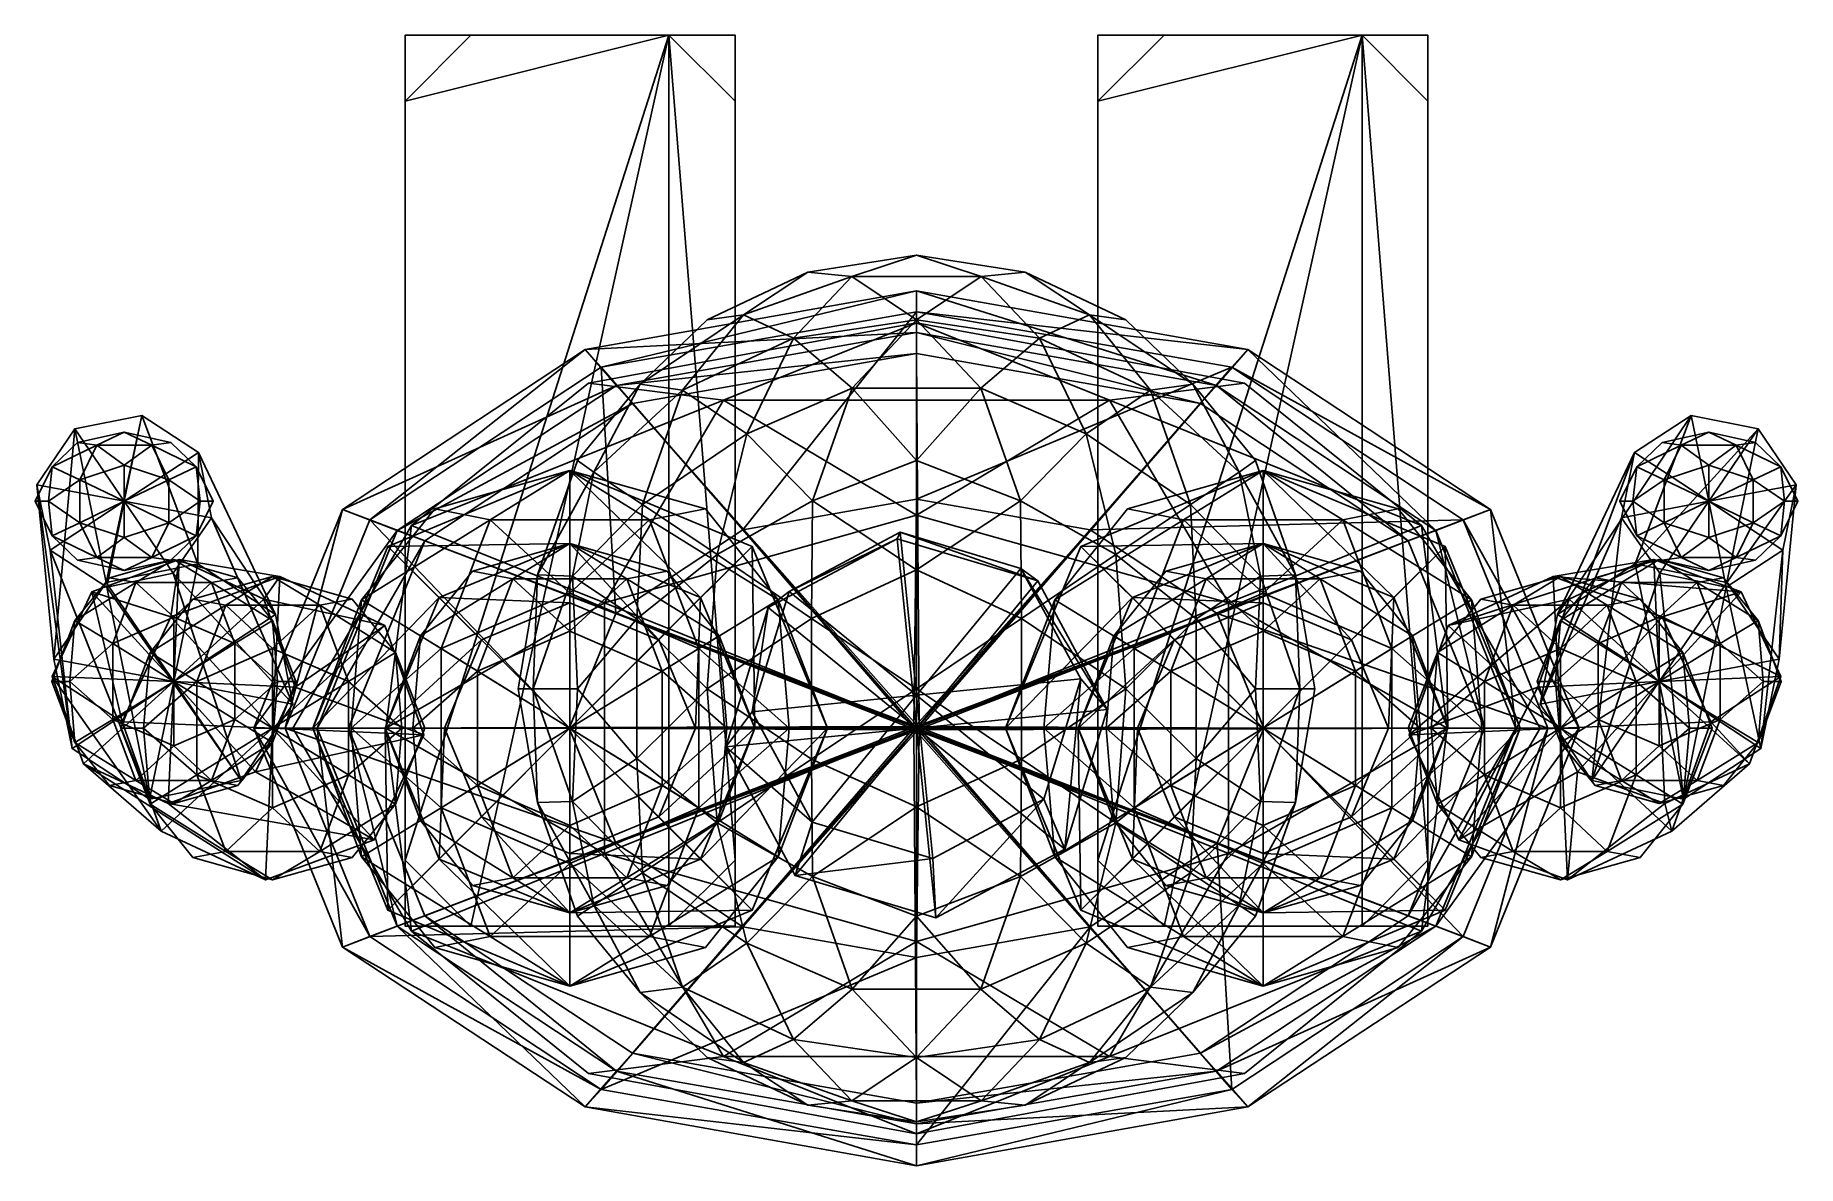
# Model space of a CAD drawing. Header units: metres. Extents: x -0.16 to 0.16, y -0.08 to 0.126.
import ezdxf

# ---------------------------------------------------------------- set-up
doc = ezdxf.new("R2010")
doc.units = ezdxf.units.M
doc.layers.add('XARCH', color=2, linetype='Continuous')

msp = doc.modelspace()

# ---------------------------------------------------------------- linework, layer by layer
at = {"layer": 'XARCH'}
for points in [[(-0.0811, 0.1261), (-0.0931, 0.1141), (-0.0931, 0.1261, 0.012)], [(-0.0931, 0.1141, 0.039), (-0.0811, 0.1261, 0.039), (-0.0931, 0.1261, 0.027)], [(-0.0451, 0.1261), (-0.0811, -0.036), (-0.0931, -0.024)], [(-0.0931, -0.024), (-0.0931, 0.1141), (-0.0451, 0.1261)], [(-0.0451, 0.1261), (-0.0931, 0.1141), (-0.0811, 0.1261)], [(-0.0451, 0.1261, 0.039), (-0.0931, -0.024, 0.039), (-0.0811, -0.036, 0.039)], [(-0.0451, 0.1261, 0.039), (-0.0811, 0.1261, 0.039), (-0.0931, 0.1141, 0.039)], [(-0.0931, 0.1141, 0.039), (-0.0931, -0.024, 0.039), (-0.0451, 0.1261, 0.039)], [(-0.0931, 0.1261, 0.027), (-0.0931, 0.1141), (-0.0931, -0.024)], [(-0.0931, -0.024), (-0.0931, -0.036, 0.012), (-0.0931, 0.1261, 0.027)], [(-0.0931, 0.1261, 0.027), (-0.0931, -0.024, 0.039), (-0.0931, 0.1141, 0.039)], [(-0.0931, -0.036, 0.012), (-0.0931, -0.036, 0.027), (-0.0931, 0.1261, 0.027)], [(-0.0931, 0.1261, 0.027), (-0.0931, 0.1261, 0.012), (-0.0931, 0.1141)], [(-0.0931, 0.1261, 0.027), (-0.0931, -0.036, 0.027), (-0.0931, -0.024, 0.039)], [(-0.0811, 0.1261), (-0.0931, 0.1261, 0.012), (-0.033, 0.1261, 0.027)], [(-0.0931, 0.1261, 0.012), (-0.0931, 0.1261, 0.027), (-0.033, 0.1261, 0.027)], [(-0.033, 0.1261, 0.027), (-0.0931, 0.1261, 0.027), (-0.0811, 0.1261, 0.039)], [(-0.0451, 0.1261), (-0.0451, -0.036), (-0.0811, -0.036)], [(-0.0811, -0.036, 0.039), (-0.0451, -0.036, 0.039), (-0.0451, 0.1261, 0.039)], [(-0.033, 0.1261, 0.027), (-0.0451, 0.1261), (-0.0811, 0.1261)], [(-0.0811, 0.1261, 0.039), (-0.0451, 0.1261, 0.039), (-0.033, 0.1261, 0.027)], [(-0.0451, 0.1261), (-0.033, 0.1261, 0.012), (-0.033, 0.1141)], [(-0.033, 0.1261, 0.027), (-0.0451, 0.1261, 0.039), (-0.033, 0.1141, 0.039)], [(-0.0451, 0.1261), (-0.033, 0.1141), (-0.033, -0.024)], [(-0.033, -0.024), (-0.0451, -0.036), (-0.0451, 0.1261)], [(-0.0451, 0.1261, 0.039), (-0.033, -0.024, 0.039), (-0.033, 0.1141, 0.039)], [(-0.0451, 0.1261, 0.039), (-0.0451, -0.036, 0.039), (-0.033, -0.024, 0.039)], [(-0.033, 0.1261, 0.012), (-0.0451, 0.1261), (-0.033, 0.1261, 0.027)], [(-0.033, -0.024), (-0.033, 0.1141), (-0.033, 0.1261, 0.027)], [(-0.033, 0.1141, 0.039), (-0.033, -0.024, 0.039), (-0.033, 0.1261, 0.027)], [(-0.033, 0.1261, 0.027), (-0.033, -0.036, 0.012), (-0.033, -0.024)], [(-0.033, -0.024, 0.039), (-0.033, -0.036, 0.027), (-0.033, 0.1261, 0.027)], [(-0.033, 0.1141), (-0.033, 0.1261, 0.012), (-0.033, 0.1261, 0.027)], [(-0.033, 0.1261, 0.027), (-0.033, -0.036, 0.027), (-0.033, -0.036, 0.012)], [(0.0451, 0.1261), (0.033, 0.1141), (0.033, 0.1261, 0.012)], [(0.033, 0.1141, 0.039), (0.0451, 0.1261, 0.039), (0.033, 0.1261, 0.027)], [(0.0811, 0.1261), (0.0451, -0.036), (0.033, -0.024)], [(0.033, -0.024), (0.033, 0.1141), (0.0811, 0.1261)], [(0.0811, 0.1261), (0.033, 0.1141), (0.0451, 0.1261)], [(0.0811, 0.1261, 0.039), (0.033, -0.024, 0.039), (0.0451, -0.036, 0.039)], [(0.0811, 0.1261, 0.039), (0.0451, 0.1261, 0.039), (0.033, 0.1141, 0.039)], [(0.033, 0.1141, 0.039), (0.033, -0.024, 0.039), (0.0811, 0.1261, 0.039)], [(0.033, 0.1261, 0.027), (0.033, 0.1141), (0.033, -0.024)], [(0.033, -0.024), (0.033, -0.036, 0.012), (0.033, 0.1261, 0.027)], [(0.033, 0.1261, 0.027), (0.033, -0.024, 0.039), (0.033, 0.1141, 0.039)], [(0.033, -0.036, 0.012), (0.033, -0.036, 0.027), (0.033, 0.1261, 0.027)], [(0.033, 0.1261, 0.027), (0.033, 0.1261, 0.012), (0.033, 0.1141)], [(0.033, 0.1261, 0.027), (0.033, -0.036, 0.027), (0.033, -0.024, 0.039)], [(0.0451, 0.1261), (0.033, 0.1261, 0.012), (0.0931, 0.1261, 0.027)], [(0.033, 0.1261, 0.012), (0.033, 0.1261, 0.027), (0.0931, 0.1261, 0.027)], [(0.0931, 0.1261, 0.027), (0.033, 0.1261, 0.027), (0.0451, 0.1261, 0.039)], [(0.0811, 0.1261), (0.0811, -0.036), (0.0451, -0.036)], [(0.0451, -0.036, 0.039), (0.0811, -0.036, 0.039), (0.0811, 0.1261, 0.039)], [(0.0931, 0.1261, 0.027), (0.0811, 0.1261), (0.0451, 0.1261)], [(0.0451, 0.1261, 0.039), (0.0811, 0.1261, 0.039), (0.0931, 0.1261, 0.027)], [(0.0811, 0.1261), (0.0931, 0.1261, 0.012), (0.0931, 0.1141)], [(0.0931, 0.1261, 0.027), (0.0811, 0.1261, 0.039), (0.0931, 0.1141, 0.039)], [(0.0811, 0.1261), (0.0931, 0.1141), (0.0931, -0.024)], [(0.0931, -0.024), (0.0811, -0.036), (0.0811, 0.1261)], [(0.0811, 0.1261, 0.039), (0.0931, -0.024, 0.039), (0.0931, 0.1141, 0.039)], [(0.0811, 0.1261, 0.039), (0.0811, -0.036, 0.039), (0.0931, -0.024, 0.039)], [(0.0931, 0.1261, 0.012), (0.0811, 0.1261), (0.0931, 0.1261, 0.027)], [(0.0931, -0.024), (0.0931, 0.1141), (0.0931, 0.1261, 0.027)], [(0.0931, 0.1141, 0.039), (0.0931, -0.024, 0.039), (0.0931, 0.1261, 0.027)], [(0.0931, 0.1261, 0.027), (0.0931, -0.036, 0.012), (0.0931, -0.024)], [(0.0931, -0.024, 0.039), (0.0931, -0.036, 0.027), (0.0931, 0.1261, 0.027)], [(0.0931, 0.1141), (0.0931, 0.1261, 0.012), (0.0931, 0.1261, 0.027)], [(0.0931, 0.1261, 0.027), (0.0931, -0.036, 0.027), (0.0931, -0.036, 0.012)], [(-0.0198, 0.083, 1.0117), (-0.0118, 0.0822, 1.0349), (0, 0.0861, 1.0117)], [(-0.0198, 0.083, 1.0117), (0, 0.0861, 1.0117), (-0.0118, 0.0822, 0.9885)], [(-0.0118, 0.0822, 1.0349), (0.0118, 0.0822, 1.0349), (0, 0.0861, 1.0117)], [(0, 0.0861, 1.0117), (0.0118, 0.0822, 0.9885), (-0.0118, 0.0822, 0.9885)], [(0, 0.0861, 1.0117), (0.0118, 0.0822, 1.0349), (0.0198, 0.083, 1.0117)], [(0, 0.0861, 1.0117), (0.0198, 0.083, 1.0117), (0.0118, 0.0822, 0.9885)], [(-0.0381, 0.0743, 1.0117), (-0.0315, 0.0752, 1.0346), (-0.0198, 0.083, 1.0117)], [(-0.0381, 0.0743, 1.0117), (-0.0198, 0.083, 1.0117), (-0.0315, 0.0752, 0.9887)], [(-0.0315, 0.0752, 1.0346), (-0.0118, 0.0822, 1.0349), (-0.0198, 0.083, 1.0117)], [(-0.0198, 0.083, 1.0117), (-0.0118, 0.0822, 0.9885), (-0.0315, 0.0752, 0.9887)], [(-0.0315, 0.0752, 1.0346), (-0.0224, 0.071, 1.0558), (-0.0118, 0.0822, 1.0349)], [(-0.0315, 0.0752, 0.9887), (-0.0118, 0.0822, 0.9885), (-0.0224, 0.071, 0.9675)], [(-0.0224, 0.071, 1.0558), (0, 0.0743, 1.0581), (-0.0118, 0.0822, 1.0349)], [(-0.0118, 0.0822, 0.9885), (0, 0.0743, 0.9653), (-0.0224, 0.071, 0.9675)], [(0, 0.0743, 1.0581), (0.0118, 0.0822, 1.0349), (-0.0118, 0.0822, 1.0349)], [(0.0118, 0.0822, 0.9885), (0, 0.0743, 0.9653), (-0.0118, 0.0822, 0.9885)], [(0, 0.0743, 1.0581), (0.0224, 0.071, 1.0558), (0.0118, 0.0822, 1.0349)], [(0.0118, 0.0822, 0.9885), (0.0224, 0.071, 0.9675), (0, 0.0743, 0.9653)], [(0.0118, 0.0822, 1.0349), (0.0315, 0.0752, 1.0346), (0.0198, 0.083, 1.0117)], [(0.0198, 0.083, 1.0117), (0.0315, 0.0752, 0.9887), (0.0118, 0.0822, 0.9885)], [(0.0118, 0.0822, 1.0349), (0.0224, 0.071, 1.0558), (0.0315, 0.0752, 1.0346)], [(0.0118, 0.0822, 0.9885), (0.0315, 0.0752, 0.9887), (0.0224, 0.071, 0.9675)], [(0.0198, 0.083, 1.0117), (0.0315, 0.0752, 1.0346), (0.0381, 0.0743, 1.0117)], [(0.0198, 0.083, 1.0117), (0.0381, 0.0743, 1.0117), (0.0315, 0.0752, 0.9887)], [(0, 0.072, 0.6785), (-0.0603, 0.0689, 0.8106), (0, 0.0796, 0.8106)], [(0, 0.0796, 0.8106), (-0.0603, 0.0689, 0.8106), (-0.0574, 0.0657, 0.8707)], [(0, 0.0796, 0.8106), (-0.0574, 0.0657, 0.8707), (0, 0.0758, 0.8707)], [(0.0546, 0.0624, 0.6785), (0, 0.072, 0.6785), (0, 0.0796, 0.8106)], [(0.0546, 0.0624, 0.6785), (0, 0.0796, 0.8106), (0.0603, 0.0689, 0.8106)], [(0.0603, 0.0689, 0.8106), (0, 0.0796, 0.8106), (0, 0.0758, 0.8707)], [(-0.0597, 0.0628, 0.5944), (-0.0351, 0.0597, 0.6322), (0, 0.0738, 0.5944)], [(-0.0597, 0.0628, 0.5944), (0, 0.0738, 0.5944), (-0.0351, 0.0597, 0.5566)], [(0, 0.0758, 0.8707), (-0.0574, 0.0657, 0.8707), (-0.0316, 0.0361, 0.8947)], [(-0.0381, 0.0743, 1.0117), (-0.0503, 0.0626, 1.0259), (-0.0315, 0.0752, 1.0346)], [(-0.0503, 0.0626, 1.0259), (-0.0426, 0.0615, 1.0493), (-0.0315, 0.0752, 1.0346)], [(-0.0381, 0.0743, 1.0117), (-0.0315, 0.0752, 0.9887), (-0.0503, 0.0626, 0.9975)], [(-0.0315, 0.0752, 0.9887), (-0.0426, 0.0615, 0.9741), (-0.0503, 0.0626, 0.9975)], [(-0.0381, 0.0743, 1.0117), (-0.0503, 0.0626, 0.9975), (-0.0503, 0.0626, 1.0259)], [(-0.0315, 0.0752, 1.0346), (-0.0426, 0.0615, 1.0493), (-0.0224, 0.071, 1.0558)], [(-0.0315, 0.0752, 0.9887), (-0.0224, 0.071, 0.9675), (-0.0426, 0.0615, 0.9741)], [(-0.0351, 0.0597, 0.6322), (0.0351, 0.0597, 0.6322), (0, 0.0738, 0.5944)], [(0, 0.0738, 0.5944), (0.0351, 0.0597, 0.5566), (-0.0351, 0.0597, 0.5566)], [(0, 0.0758, 0.8707), (-0.0316, 0.0361, 0.8947), (0, 0.0417, 0.8947)], [(-0.0224, 0.071, 1.0558), (-0.0117, 0.0619, 1.0737), (0, 0.0743, 1.0581)], [(-0.0224, 0.071, 0.9675), (0, 0.0743, 0.9653), (-0.0117, 0.0619, 0.9497)], [(-0.0117, 0.0619, 1.0737), (0.0117, 0.0619, 1.0737), (0, 0.0743, 1.0581)], [(0, 0.0743, 0.9653), (0.0117, 0.0619, 0.9497), (-0.0117, 0.0619, 0.9497)], [(0.0603, 0.0689, 0.8106), (0, 0.0758, 0.8707), (0.0574, 0.0657, 0.8707)], [(0.0574, 0.0657, 0.8707), (0, 0.0758, 0.8707), (0, 0.0417, 0.8947)], [(0, 0.0743, 1.0581), (0.0117, 0.0619, 1.0737), (0.0224, 0.071, 1.0558)], [(0, 0.0743, 0.9653), (0.0224, 0.071, 0.9675), (0.0117, 0.0619, 0.9497)], [(0, 0.0738, 0.5944), (0.0351, 0.0597, 0.6322), (0.0597, 0.0628, 0.5944)], [(0, 0.0738, 0.5944), (0.0597, 0.0628, 0.5944), (0.0351, 0.0597, 0.5566)], [(0.0315, 0.0752, 1.0346), (0.0224, 0.071, 1.0558), (0.0426, 0.0615, 1.0493)], [(0.0224, 0.071, 0.9675), (0.0315, 0.0752, 0.9887), (0.0426, 0.0615, 0.9741)], [(0.0381, 0.0743, 1.0117), (0.0315, 0.0752, 1.0346), (0.0503, 0.0626, 1.0259)], [(0.0315, 0.0752, 1.0346), (0.0426, 0.0615, 1.0493), (0.0503, 0.0626, 1.0259)], [(0.0315, 0.0752, 0.9887), (0.0381, 0.0743, 1.0117), (0.0503, 0.0626, 0.9975)], [(0.0315, 0.0752, 0.9887), (0.0503, 0.0626, 0.9975), (0.0426, 0.0615, 0.9741)], [(0.0503, 0.0626, 1.0259), (0.0503, 0.0626, 0.9975), (0.0381, 0.0743, 1.0117)], [(0, 0.072, 0.6785), (-0.0546, 0.0624, 0.6785), (-0.0603, 0.0689, 0.8106)], [(0, 0.0682, 0.5824), (-0.0546, 0.0624, 0.6785), (0, 0.072, 0.6785)], [(-0.0426, 0.0615, 1.0493), (-0.0309, 0.0536, 1.0725), (-0.0224, 0.071, 1.0558)], [(-0.0224, 0.071, 0.9675), (-0.0309, 0.0536, 0.9509), (-0.0426, 0.0615, 0.9741)], [(-0.0224, 0.071, 1.0558), (-0.0309, 0.0536, 1.0725), (-0.0117, 0.0619, 1.0737)], [(-0.0224, 0.071, 0.9675), (-0.0117, 0.0619, 0.9497), (-0.0309, 0.0536, 0.9509)], [(0.0517, 0.0591, 0.5824), (0, 0.0682, 0.5824), (0, 0.072, 0.6785)], [(0.0517, 0.0591, 0.5824), (0, 0.072, 0.6785), (0.0546, 0.0624, 0.6785)], [(0.0224, 0.071, 1.0558), (0.0117, 0.0619, 1.0737), (0.0309, 0.0536, 1.0725)], [(0.0117, 0.0619, 0.9497), (0.0224, 0.071, 0.9675), (0.0309, 0.0536, 0.9509)], [(0.0224, 0.071, 1.0558), (0.0309, 0.0536, 1.0725), (0.0426, 0.0615, 1.0493)], [(0.0224, 0.071, 0.9675), (0.0426, 0.0615, 0.9741), (0.0309, 0.0536, 0.9509)], [(-0.0546, 0.0624, 0.6785), (-0.1045, 0.0398, 0.8106), (-0.0603, 0.0689, 0.8106)], [(-0.0603, 0.0689, 0.8106), (-0.1045, 0.0398, 0.8106), (-0.0995, 0.0379, 0.8707)], [(-0.0603, 0.0689, 0.8106), (-0.0995, 0.0379, 0.8707), (-0.0574, 0.0657, 0.8707)], [(0, 0.0682, 0.5824), (-0.0517, 0.0591, 0.5824), (-0.0546, 0.0624, 0.6785)], [(0, 0.0006, 0.5704), (-0.0517, 0.0591, 0.5824), (0, 0.0682, 0.5824)], [(0.0005, 0.0005, 0.5704), (0, 0.0006, 0.5704), (0, 0.0682, 0.5824)], [(0.0005, 0.0005, 0.5704), (0, 0.0682, 0.5824), (0.0517, 0.0591, 0.5824)], [(0.0945, 0.036, 0.6785), (0.0546, 0.0624, 0.6785), (0.0603, 0.0689, 0.8106)], [(0.1045, 0.0398, 0.8106), (0.0603, 0.0689, 0.8106), (0.0574, 0.0657, 0.8707)], [(0.0945, 0.036, 0.6785), (0.0603, 0.0689, 0.8106), (0.1045, 0.0398, 0.8106)], [(-0.0574, 0.0657, 0.8707), (-0.0995, 0.0379, 0.8707), (-0.0547, 0.0209, 0.8947)], [(-0.0574, 0.0657, 0.8707), (-0.0547, 0.0209, 0.8947), (-0.0316, 0.0361, 0.8947)], [(0.0574, 0.0657, 0.8707), (0, 0.0417, 0.8947), (0.0316, 0.0361, 0.8947)], [(0.0995, 0.0379, 0.8707), (0.0574, 0.0657, 0.8707), (0.0316, 0.0361, 0.8947)], [(0.1045, 0.0398, 0.8106), (0.0574, 0.0657, 0.8707), (0.0995, 0.0379, 0.8707)], [(-0.0546, 0.0624, 0.6785), (-0.0945, 0.036, 0.6785), (-0.1045, 0.0398, 0.8106)], [(-0.0517, 0.0591, 0.5824), (-0.0945, 0.036, 0.6785), (-0.0546, 0.0624, 0.6785)], [(-0.0597, 0.0628, 0.5944), (-0.0919, 0.0369, 0.6178), (-0.0351, 0.0597, 0.6322)], [(-0.0597, 0.0628, 0.5944), (-0.0351, 0.0597, 0.5566), (-0.0919, 0.0369, 0.571)], [(-0.0597, 0.0628, 0.5944), (-0.0919, 0.0369, 0.571), (-0.0919, 0.0369, 0.6178)], [(-0.0503, 0.0626, 0.9975), (-0.0587, 0.0466, 0.9844), (-0.0617, 0.0487, 1.0117)], [(-0.0503, 0.0626, 1.0259), (-0.0617, 0.0487, 1.0117), (-0.0587, 0.0466, 1.039)], [(-0.0503, 0.0626, 0.9975), (-0.0617, 0.0487, 1.0117), (-0.0503, 0.0626, 1.0259)], [(-0.0503, 0.0626, 1.0259), (-0.0587, 0.0466, 1.039), (-0.0426, 0.0615, 1.0493)], [(-0.0503, 0.0626, 0.9975), (-0.0426, 0.0615, 0.9741), (-0.0587, 0.0466, 0.9844)], [(-0.0587, 0.0466, 1.039), (-0.0499, 0.0407, 1.0636), (-0.0426, 0.0615, 1.0493)], [(-0.0426, 0.0615, 0.9741), (-0.0499, 0.0407, 0.9598), (-0.0587, 0.0466, 0.9844)], [(-0.0499, 0.0407, 1.0636), (-0.0309, 0.0536, 1.0725), (-0.0426, 0.0615, 1.0493)], [(-0.0309, 0.0536, 0.9509), (-0.0499, 0.0407, 0.9598), (-0.0426, 0.0615, 0.9741)], [(-0.0309, 0.0536, 1.0725), (-0.0189, 0.0414, 1.0879), (-0.0117, 0.0619, 1.0737)], [(-0.0117, 0.0619, 0.9497), (-0.0189, 0.0414, 0.9355), (-0.0309, 0.0536, 0.9509)], [(-0.0117, 0.0619, 1.0737), (-0.0189, 0.0414, 1.0879), (0, 0.0487, 1.0868)], [(-0.0117, 0.0619, 0.9497), (0, 0.0487, 0.9366), (-0.0189, 0.0414, 0.9355)], [(-0.0117, 0.0619, 1.0737), (0, 0.0487, 1.0868), (0.0117, 0.0619, 1.0737)], [(-0.0117, 0.0619, 0.9497), (0.0117, 0.0619, 0.9497), (0, 0.0487, 0.9366)], [(0.0117, 0.0619, 1.0737), (0, 0.0487, 1.0868), (0.0189, 0.0414, 1.0879)], [(0, 0.0487, 0.9366), (0.0117, 0.0619, 0.9497), (0.0189, 0.0414, 0.9355)], [(0.0117, 0.0619, 1.0737), (0.0189, 0.0414, 1.0879), (0.0309, 0.0536, 1.0725)], [(0.0117, 0.0619, 0.9497), (0.0309, 0.0536, 0.9509), (0.0189, 0.0414, 0.9355)], [(0.0309, 0.0536, 1.0725), (0.0499, 0.0407, 1.0636), (0.0426, 0.0615, 1.0493)], [(0.0426, 0.0615, 0.9741), (0.0499, 0.0407, 0.9598), (0.0309, 0.0536, 0.9509)], [(0.0597, 0.0628, 0.5944), (0.0351, 0.0597, 0.6322), (0.0919, 0.0369, 0.6178)], [(0.0351, 0.0597, 0.5566), (0.0597, 0.0628, 0.5944), (0.0919, 0.0369, 0.571)], [(0.0503, 0.0626, 1.0259), (0.0426, 0.0615, 1.0493), (0.0587, 0.0466, 1.039)], [(0.0426, 0.0615, 0.9741), (0.0503, 0.0626, 0.9975), (0.0587, 0.0466, 0.9844)], [(0.0426, 0.0615, 1.0493), (0.0499, 0.0407, 1.0636), (0.0587, 0.0466, 1.039)], [(0.0426, 0.0615, 0.9741), (0.0587, 0.0466, 0.9844), (0.0499, 0.0407, 0.9598)], [(0.0587, 0.0466, 1.039), (0.0617, 0.0487, 1.0117), (0.0503, 0.0626, 1.0259)], [(0.0617, 0.0487, 1.0117), (0.0587, 0.0466, 0.9844), (0.0503, 0.0626, 0.9975)], [(0.0617, 0.0487, 1.0117), (0.0503, 0.0626, 0.9975), (0.0503, 0.0626, 1.0259)], [(0.0895, 0.0341, 0.5824), (0.0517, 0.0591, 0.5824), (0.0546, 0.0624, 0.6785)], [(0.0895, 0.0341, 0.5824), (0.0546, 0.0624, 0.6785), (0.0945, 0.036, 0.6785)], [(0.0919, 0.0369, 0.6178), (0.0919, 0.0369, 0.571), (0.0597, 0.0628, 0.5944)], [(-0.0517, 0.0591, 0.5824), (-0.0895, 0.0341, 0.5824), (-0.0945, 0.036, 0.6785)], [(-0.0919, 0.0369, 0.6178), (-0.0568, 0.0228, 0.6556), (-0.0351, 0.0597, 0.6322)], [(-0.0351, 0.0597, 0.5566), (-0.0568, 0.0228, 0.5332), (-0.0919, 0.0369, 0.571)], [(-0.0005, 0.0005, 0.5704), (-0.0895, 0.0341, 0.5824), (-0.0517, 0.0591, 0.5824)], [(-0.0351, 0.0597, 0.6322), (-0.0568, 0.0228, 0.6556), (0, 0.0388, 0.6588)], [(-0.0351, 0.0597, 0.5566), (0, 0.0388, 0.53), (-0.0568, 0.0228, 0.5332)], [(0, 0.0006, 0.5704), (-0.0005, 0.0005, 0.5704), (-0.0517, 0.0591, 0.5824)], [(-0.0351, 0.0597, 0.6322), (0, 0.0388, 0.6588), (0.0351, 0.0597, 0.6322)], [(-0.0351, 0.0597, 0.5566), (0.0351, 0.0597, 0.5566), (0, 0.0388, 0.53)], [(0.0351, 0.0597, 0.6322), (0, 0.0388, 0.6588), (0.0568, 0.0228, 0.6556)], [(0, 0.0388, 0.53), (0.0351, 0.0597, 0.5566), (0.0568, 0.0228, 0.5332)], [(0.0008, 0.0003, 0.5704), (0.0005, 0.0005, 0.5704), (0.0517, 0.0591, 0.5824)], [(0.0008, 0.0003, 0.5704), (0.0517, 0.0591, 0.5824), (0.0895, 0.0341, 0.5824)], [(0.0351, 0.0597, 0.6322), (0.0568, 0.0228, 0.6556), (0.0919, 0.0369, 0.6178)], [(0.0351, 0.0597, 0.5566), (0.0919, 0.0369, 0.571), (0.0568, 0.0228, 0.5332)], [(-0.1475, 0.0265, 0.6801), (-0.141, 0.0569, 0.5169), (-0.1532, 0.0545, 0.5171)], [(-0.1442, 0.0413, 0.5139), (-0.1532, 0.0545, 0.5171), (-0.141, 0.0569, 0.5169)], [(-0.1475, 0.0265, 0.6801), (-0.1308, 0.0299, 0.6798), (-0.141, 0.0569, 0.5169)], [(-0.1442, 0.0413, 0.5139), (-0.141, 0.0569, 0.5169), (-0.1307, 0.0502, 0.515)], [(-0.1308, 0.0299, 0.6798), (-0.1307, 0.0502, 0.515), (-0.141, 0.0569, 0.5169)], [(0.1167, 0.0207, 0.6772), (0.1308, 0.0299, 0.6798), (0.141, 0.0569, 0.5169)], [(0.1167, 0.0207, 0.6772), (0.141, 0.0569, 0.5169), (0.1307, 0.0502, 0.515)], [(0.1442, 0.0413, 0.5139), (0.1307, 0.0502, 0.515), (0.141, 0.0569, 0.5169)], [(0.1308, 0.0299, 0.6798), (0.1532, 0.0545, 0.5171), (0.141, 0.0569, 0.5169)], [(0.1442, 0.0413, 0.5139), (0.141, 0.0569, 0.5169), (0.1532, 0.0545, 0.5171)], [(-0.157, 0.0126, 0.6778), (-0.1532, 0.0545, 0.5171), (-0.1601, 0.0443, 0.5154)], [(-0.1442, 0.0413, 0.5139), (-0.1601, 0.0443, 0.5154), (-0.1532, 0.0545, 0.5171)], [(-0.1527, 0.052, 0.4959), (-0.1573, 0.0476, 0.5026), (-0.1492, 0.0515, 0.5067)], [(-0.1527, 0.052, 0.4959), (-0.1492, 0.0515, 0.4851), (-0.1573, 0.0476, 0.4892)], [(-0.1527, 0.052, 0.4959), (-0.1573, 0.0476, 0.4892), (-0.1573, 0.0476, 0.5026)], [(-0.1573, 0.0476, 0.5026), (-0.1523, 0.0452, 0.5134), (-0.1492, 0.0515, 0.5067)], [(-0.1492, 0.0515, 0.4851), (-0.1523, 0.0452, 0.4784), (-0.1573, 0.0476, 0.4892)], [(-0.157, 0.0126, 0.6778), (-0.1475, 0.0265, 0.6801), (-0.1532, 0.0545, 0.5171)], [(-0.1527, 0.052, 0.4959), (-0.1492, 0.0515, 0.5067), (-0.1442, 0.0539, 0.4959)], [(-0.1527, 0.052, 0.4959), (-0.1442, 0.0539, 0.4959), (-0.1492, 0.0515, 0.4851)], [(-0.1492, 0.0515, 0.5067), (-0.1523, 0.0452, 0.5134), (-0.1442, 0.0479, 0.5143)], [(-0.1492, 0.0515, 0.4851), (-0.1442, 0.0479, 0.4775), (-0.1523, 0.0452, 0.4784)], [(-0.1492, 0.0515, 0.5067), (-0.1392, 0.0515, 0.5067), (-0.1442, 0.0539, 0.4959)], [(-0.1442, 0.0539, 0.4959), (-0.1392, 0.0515, 0.4851), (-0.1492, 0.0515, 0.4851)], [(-0.1492, 0.0515, 0.5067), (-0.1442, 0.0479, 0.5143), (-0.1392, 0.0515, 0.5067)], [(-0.1492, 0.0515, 0.4851), (-0.1392, 0.0515, 0.4851), (-0.1442, 0.0479, 0.4775)], [(-0.1442, 0.0539, 0.4959), (-0.1392, 0.0515, 0.5067), (-0.1357, 0.052, 0.4959)], [(-0.1442, 0.0539, 0.4959), (-0.1357, 0.052, 0.4959), (-0.1392, 0.0515, 0.4851)], [(-0.1392, 0.0515, 0.5067), (-0.1442, 0.0479, 0.5143), (-0.1361, 0.0452, 0.5134)], [(-0.1442, 0.0479, 0.4775), (-0.1392, 0.0515, 0.4851), (-0.1361, 0.0452, 0.4784)], [(-0.1357, 0.052, 0.4959), (-0.1392, 0.0515, 0.5067), (-0.1311, 0.0476, 0.5026)], [(-0.1392, 0.0515, 0.4851), (-0.1357, 0.052, 0.4959), (-0.1311, 0.0476, 0.4892)], [(-0.1392, 0.0515, 0.5067), (-0.1361, 0.0452, 0.5134), (-0.1311, 0.0476, 0.5026)], [(-0.1392, 0.0515, 0.4851), (-0.1311, 0.0476, 0.4892), (-0.1361, 0.0452, 0.4784)], [(-0.1311, 0.0476, 0.5026), (-0.1311, 0.0476, 0.4892), (-0.1357, 0.052, 0.4959)], [(-0.0499, 0.0407, 1.0636), (-0.0363, 0.0316, 1.0831), (-0.0309, 0.0536, 1.0725)], [(-0.0309, 0.0536, 0.9509), (-0.0363, 0.0316, 0.9403), (-0.0499, 0.0407, 0.9598)], [(-0.0309, 0.0536, 1.0725), (-0.0363, 0.0316, 1.0831), (-0.0189, 0.0414, 1.0879)], [(-0.0309, 0.0536, 0.9509), (-0.0189, 0.0414, 0.9355), (-0.0363, 0.0316, 0.9403)], [(0.0309, 0.0536, 1.0725), (0.0189, 0.0414, 1.0879), (0.0363, 0.0316, 1.0831)], [(0.0189, 0.0414, 0.9355), (0.0309, 0.0536, 0.9509), (0.0363, 0.0316, 0.9403)], [(0.0309, 0.0536, 1.0725), (0.0363, 0.0316, 1.0831), (0.0499, 0.0407, 1.0636)], [(0.0309, 0.0536, 0.9509), (0.0499, 0.0407, 0.9598), (0.0363, 0.0316, 0.9403)], [(0.1308, 0.0299, 0.6798), (0.1475, 0.0265, 0.6801), (0.1532, 0.0545, 0.5171)], [(0.1357, 0.052, 0.4959), (0.1311, 0.0476, 0.5026), (0.1392, 0.0515, 0.5067)], [(0.1357, 0.052, 0.4959), (0.1392, 0.0515, 0.4851), (0.1311, 0.0476, 0.4892)], [(0.1357, 0.052, 0.4959), (0.1311, 0.0476, 0.4892), (0.1311, 0.0476, 0.5026)], [(0.1311, 0.0476, 0.5026), (0.1361, 0.0452, 0.5134), (0.1392, 0.0515, 0.5067)], [(0.1392, 0.0515, 0.4851), (0.1361, 0.0452, 0.4784), (0.1311, 0.0476, 0.4892)], [(0.1357, 0.052, 0.4959), (0.1392, 0.0515, 0.5067), (0.1442, 0.0539, 0.4959)], [(0.1357, 0.052, 0.4959), (0.1442, 0.0539, 0.4959), (0.1392, 0.0515, 0.4851)], [(0.1392, 0.0515, 0.5067), (0.1361, 0.0452, 0.5134), (0.1442, 0.0479, 0.5143)], [(0.1392, 0.0515, 0.4851), (0.1442, 0.0479, 0.4775), (0.1361, 0.0452, 0.4784)], [(0.1392, 0.0515, 0.5067), (0.1492, 0.0515, 0.5067), (0.1442, 0.0539, 0.4959)], [(0.1442, 0.0539, 0.4959), (0.1492, 0.0515, 0.4851), (0.1392, 0.0515, 0.4851)], [(0.1392, 0.0515, 0.5067), (0.1442, 0.0479, 0.5143), (0.1492, 0.0515, 0.5067)], [(0.1392, 0.0515, 0.4851), (0.1492, 0.0515, 0.4851), (0.1442, 0.0479, 0.4775)], [(0.1442, 0.0413, 0.5139), (0.1532, 0.0545, 0.5171), (0.1601, 0.0443, 0.5154)], [(0.1442, 0.0539, 0.4959), (0.1492, 0.0515, 0.5067), (0.1527, 0.052, 0.4959)], [(0.1442, 0.0539, 0.4959), (0.1527, 0.052, 0.4959), (0.1492, 0.0515, 0.4851)], [(0.1492, 0.0515, 0.5067), (0.1442, 0.0479, 0.5143), (0.1523, 0.0452, 0.5134)], [(0.1442, 0.0479, 0.4775), (0.1492, 0.0515, 0.4851), (0.1523, 0.0452, 0.4784)], [(0.1475, 0.0265, 0.6801), (0.1601, 0.0443, 0.5154), (0.1532, 0.0545, 0.5171)], [(0.1527, 0.052, 0.4959), (0.1492, 0.0515, 0.5067), (0.1573, 0.0476, 0.5026)], [(0.1492, 0.0515, 0.4851), (0.1527, 0.052, 0.4959), (0.1573, 0.0476, 0.4892)], [(0.1492, 0.0515, 0.5067), (0.1523, 0.0452, 0.5134), (0.1573, 0.0476, 0.5026)], [(0.1492, 0.0515, 0.4851), (0.1573, 0.0476, 0.4892), (0.1523, 0.0452, 0.4784)], [(0.1573, 0.0476, 0.5026), (0.1573, 0.0476, 0.4892), (0.1527, 0.052, 0.4959)], [(-0.1442, 0.0413, 0.5139), (-0.1307, 0.0502, 0.515), (-0.1283, 0.0383, 0.5124)], [(-0.1308, 0.0299, 0.6798), (-0.1167, 0.0207, 0.6772), (-0.1307, 0.0502, 0.515)], [(-0.1167, 0.0207, 0.6772), (-0.1283, 0.0383, 0.5124), (-0.1307, 0.0502, 0.515)], [(-0.0587, 0.0466, 0.9844), (-0.069, 0.0279, 0.9974), (-0.0617, 0.0487, 1.0117)], [(-0.0617, 0.0487, 1.0117), (-0.069, 0.0279, 1.026), (-0.0587, 0.0466, 1.039)], [(-0.069, 0.0279, 0.9974), (-0.069, 0.0279, 1.026), (-0.0617, 0.0487, 1.0117)], [(0, 0.0487, 1.0868), (-0.0189, 0.0414, 1.0879), (0, 0.0288, 1.0966)], [(-0.0189, 0.0414, 0.9355), (0, 0.0487, 0.9366), (0, 0.0288, 0.9268)], [(0, 0.0288, 1.0966), (0.0189, 0.0414, 1.0879), (0, 0.0487, 1.0868)], [(0.0189, 0.0414, 0.9355), (0, 0.0288, 0.9268), (0, 0.0487, 0.9366)], [(0.069, 0.0279, 0.9974), (0.0587, 0.0466, 0.9844), (0.0617, 0.0487, 1.0117)], [(0.069, 0.0279, 1.026), (0.0617, 0.0487, 1.0117), (0.0587, 0.0466, 1.039)], [(0.069, 0.0279, 0.9974), (0.0617, 0.0487, 1.0117), (0.069, 0.0279, 1.026)], [(0.1135, 0.0044, 0.6737), (0.1167, 0.0207, 0.6772), (0.1307, 0.0502, 0.515)], [(0.1135, 0.0044, 0.6737), (0.1307, 0.0502, 0.515), (0.1283, 0.0383, 0.5124)], [(0.1442, 0.0413, 0.5139), (0.1283, 0.0383, 0.5124), (0.1307, 0.0502, 0.515)], [(-0.1573, 0.0476, 0.4892), (-0.158, 0.0413, 0.4845), (-0.1604, 0.0413, 0.4959)], [(-0.1573, 0.0476, 0.5026), (-0.1604, 0.0413, 0.4959), (-0.158, 0.0413, 0.5073)], [(-0.1573, 0.0476, 0.4892), (-0.1604, 0.0413, 0.4959), (-0.1573, 0.0476, 0.5026)], [(-0.1573, 0.0476, 0.5026), (-0.158, 0.0413, 0.5073), (-0.1523, 0.0452, 0.5134)], [(-0.1573, 0.0476, 0.4892), (-0.1523, 0.0452, 0.4784), (-0.158, 0.0413, 0.4845)], [(-0.1523, 0.0452, 0.5134), (-0.158, 0.0413, 0.5073), (-0.1523, 0.0374, 0.5134)], [(-0.158, 0.0413, 0.4845), (-0.1523, 0.0452, 0.4784), (-0.1523, 0.0374, 0.4784)], [(-0.1442, 0.0479, 0.5143), (-0.1523, 0.0452, 0.5134), (-0.1442, 0.0413, 0.5175)], [(-0.1523, 0.0452, 0.4784), (-0.1442, 0.0479, 0.4775), (-0.1442, 0.0413, 0.4743)], [(-0.1523, 0.0452, 0.5134), (-0.1523, 0.0374, 0.5134), (-0.1442, 0.0413, 0.5175)], [(-0.1523, 0.0452, 0.4784), (-0.1442, 0.0413, 0.4743), (-0.1523, 0.0374, 0.4784)], [(-0.1442, 0.0413, 0.5175), (-0.1361, 0.0452, 0.5134), (-0.1442, 0.0479, 0.5143)], [(-0.1361, 0.0452, 0.4784), (-0.1442, 0.0413, 0.4743), (-0.1442, 0.0479, 0.4775)], [(-0.1361, 0.0374, 0.5134), (-0.1361, 0.0452, 0.5134), (-0.1442, 0.0413, 0.5175)], [(-0.1361, 0.0374, 0.4784), (-0.1442, 0.0413, 0.4743), (-0.1361, 0.0452, 0.4784)], [(-0.1311, 0.0476, 0.5026), (-0.1361, 0.0452, 0.5134), (-0.1304, 0.0413, 0.5073)], [(-0.1361, 0.0452, 0.4784), (-0.1311, 0.0476, 0.4892), (-0.1304, 0.0413, 0.4845)], [(-0.1361, 0.0374, 0.5134), (-0.1304, 0.0413, 0.5073), (-0.1361, 0.0452, 0.5134)], [(-0.1304, 0.0413, 0.4845), (-0.1361, 0.0374, 0.4784), (-0.1361, 0.0452, 0.4784)], [(-0.1304, 0.0413, 0.5073), (-0.128, 0.0413, 0.4959), (-0.1311, 0.0476, 0.5026)], [(-0.128, 0.0413, 0.4959), (-0.1304, 0.0413, 0.4845), (-0.1311, 0.0476, 0.4892)], [(-0.128, 0.0413, 0.4959), (-0.1311, 0.0476, 0.4892), (-0.1311, 0.0476, 0.5026)], [(-0.0962, 0.0331, 0.5824), (-0.0631, 0.0469, 0.5824), (-0.0631, 0.0336, 0.3061)], [(-0.0631, 0, 0.5824), (-0.0631, 0.0469, 0.5824), (-0.0962, 0.0331, 0.5824)], [(-0.0877, 0.0399, 0.5824), (-0.0776, 0.0379, 0.6058), (-0.0631, 0.0469, 0.5824)], [(-0.0877, 0.0399, 0.5824), (-0.0631, 0.0469, 0.5824), (-0.0776, 0.0379, 0.559)], [(-0.0776, 0.0379, 0.6058), (-0.0486, 0.0379, 0.6058), (-0.0631, 0.0469, 0.5824)], [(-0.0631, 0.0469, 0.5824), (-0.0486, 0.0379, 0.559), (-0.0776, 0.0379, 0.559)], [(-0.0587, 0.0466, 0.9844), (-0.0626, 0.0277, 0.9734), (-0.069, 0.0279, 0.9974)], [(-0.0587, 0.0466, 1.039), (-0.069, 0.0279, 1.026), (-0.0626, 0.0277, 1.05)], [(-0.0631, 0.0469, 0.5824), (-0.0299, 0.0331, 0.5824), (-0.0393, 0.0238, 0.3061)], [(-0.0631, 0.0469, 0.5824), (-0.0393, 0.0238, 0.3061), (-0.0631, 0.0336, 0.3061)], [(-0.0631, 0, 0.5824), (-0.0299, 0.0331, 0.5824), (-0.0631, 0.0469, 0.5824)], [(-0.0631, 0.0469, 0.5824), (-0.0486, 0.0379, 0.6058), (-0.0384, 0.0399, 0.5824)], [(-0.0631, 0.0469, 0.5824), (-0.0384, 0.0399, 0.5824), (-0.0486, 0.0379, 0.559)], [(-0.0587, 0.0466, 1.039), (-0.0626, 0.0277, 1.05), (-0.0499, 0.0407, 1.0636)], [(-0.0587, 0.0466, 0.9844), (-0.0499, 0.0407, 0.9598), (-0.0626, 0.0277, 0.9734)], [(0.0299, 0.0331, 0.5824), (0.0631, 0.0469, 0.5824), (0.0631, 0.0336, 0.3061)], [(0.0631, 0, 0.5824), (0.0631, 0.0469, 0.5824), (0.0299, 0.0331, 0.5824)], [(0.0384, 0.0399, 0.5824), (0.0486, 0.0379, 0.6058), (0.0631, 0.0469, 0.5824)], [(0.0384, 0.0399, 0.5824), (0.0631, 0.0469, 0.5824), (0.0486, 0.0379, 0.559)], [(0.0486, 0.0379, 0.6058), (0.0776, 0.0379, 0.6058), (0.0631, 0.0469, 0.5824)], [(0.0631, 0.0469, 0.5824), (0.0776, 0.0379, 0.559), (0.0486, 0.0379, 0.559)], [(0.0587, 0.0466, 1.039), (0.0499, 0.0407, 1.0636), (0.0626, 0.0277, 1.05)], [(0.0499, 0.0407, 0.9598), (0.0587, 0.0466, 0.9844), (0.0626, 0.0277, 0.9734)], [(0.0626, 0.0277, 1.05), (0.069, 0.0279, 1.026), (0.0587, 0.0466, 1.039)], [(0.069, 0.0279, 0.9974), (0.0626, 0.0277, 0.9734), (0.0587, 0.0466, 0.9844)], [(0.0631, 0.0469, 0.5824), (0.0962, 0.0331, 0.5824), (0.0869, 0.0238, 0.3061)], [(0.0631, 0.0469, 0.5824), (0.0869, 0.0238, 0.3061), (0.0631, 0.0336, 0.3061)], [(0.0631, 0, 0.5824), (0.0962, 0.0331, 0.5824), (0.0631, 0.0469, 0.5824)], [(0.0631, 0.0469, 0.5824), (0.0776, 0.0379, 0.6058), (0.0877, 0.0399, 0.5824)], [(0.0631, 0.0469, 0.5824), (0.0877, 0.0399, 0.5824), (0.0776, 0.0379, 0.559)], [(0.1311, 0.0476, 0.4892), (0.1304, 0.0413, 0.4845), (0.128, 0.0413, 0.4959)], [(0.1311, 0.0476, 0.5026), (0.128, 0.0413, 0.4959), (0.1304, 0.0413, 0.5073)], [(0.1311, 0.0476, 0.4892), (0.128, 0.0413, 0.4959), (0.1311, 0.0476, 0.5026)], [(0.1311, 0.0476, 0.5026), (0.1304, 0.0413, 0.5073), (0.1361, 0.0452, 0.5134)], [(0.1311, 0.0476, 0.4892), (0.1361, 0.0452, 0.4784), (0.1304, 0.0413, 0.4845)], [(0.1361, 0.0452, 0.5134), (0.1304, 0.0413, 0.5073), (0.1361, 0.0374, 0.5134)], [(0.1304, 0.0413, 0.4845), (0.1361, 0.0452, 0.4784), (0.1361, 0.0374, 0.4784)], [(0.1442, 0.0479, 0.5143), (0.1361, 0.0452, 0.5134), (0.1442, 0.0413, 0.5175)], [(0.1361, 0.0452, 0.4784), (0.1442, 0.0479, 0.4775), (0.1442, 0.0413, 0.4743)], [(0.1361, 0.0452, 0.5134), (0.1361, 0.0374, 0.5134), (0.1442, 0.0413, 0.5175)], [(0.1361, 0.0452, 0.4784), (0.1442, 0.0413, 0.4743), (0.1361, 0.0374, 0.4784)], [(0.1442, 0.0413, 0.5175), (0.1523, 0.0452, 0.5134), (0.1442, 0.0479, 0.5143)], [(0.1523, 0.0452, 0.4784), (0.1442, 0.0413, 0.4743), (0.1442, 0.0479, 0.4775)], [(0.1523, 0.0374, 0.5134), (0.1523, 0.0452, 0.5134), (0.1442, 0.0413, 0.5175)], [(0.1523, 0.0374, 0.4784), (0.1442, 0.0413, 0.4743), (0.1523, 0.0452, 0.4784)], [(0.1573, 0.0476, 0.5026), (0.1523, 0.0452, 0.5134), (0.158, 0.0413, 0.5073)], [(0.1523, 0.0452, 0.4784), (0.1573, 0.0476, 0.4892), (0.158, 0.0413, 0.4845)], [(0.1523, 0.0374, 0.5134), (0.158, 0.0413, 0.5073), (0.1523, 0.0452, 0.5134)], [(0.158, 0.0413, 0.4845), (0.1523, 0.0374, 0.4784), (0.1523, 0.0452, 0.4784)], [(0.158, 0.0413, 0.5073), (0.1604, 0.0413, 0.4959), (0.1573, 0.0476, 0.5026)], [(0.1604, 0.0413, 0.4959), (0.158, 0.0413, 0.4845), (0.1573, 0.0476, 0.4892)], [(0.1604, 0.0413, 0.4959), (0.1573, 0.0476, 0.4892), (0.1573, 0.0476, 0.5026)], [(-0.1537, -0.0037, 0.6743), (-0.157, 0.0126, 0.6778), (-0.1601, 0.0443, 0.5154)], [(-0.1537, -0.0037, 0.6743), (-0.1601, 0.0443, 0.5154), (-0.1577, 0.0324, 0.5129)], [(-0.1442, 0.0413, 0.5139), (-0.1577, 0.0324, 0.5129), (-0.1601, 0.0443, 0.5154)], [(0.1442, 0.0413, 0.5139), (0.1601, 0.0443, 0.5154), (0.1577, 0.0324, 0.5129)], [(0.1475, 0.0265, 0.6801), (0.157, 0.0126, 0.6778), (0.1601, 0.0443, 0.5154)], [(0.157, 0.0126, 0.6778), (0.1577, 0.0324, 0.5129), (0.1601, 0.0443, 0.5154)], [(-0.158, 0.0413, 0.5073), (-0.1604, 0.0413, 0.4959), (-0.1573, 0.035, 0.5026)], [(-0.1604, 0.0413, 0.4959), (-0.158, 0.0413, 0.4845), (-0.1573, 0.035, 0.4892)], [(-0.1604, 0.0413, 0.4959), (-0.1573, 0.035, 0.4892), (-0.1573, 0.035, 0.5026)], [(-0.1573, 0.035, 0.5026), (-0.1523, 0.0374, 0.5134), (-0.158, 0.0413, 0.5073)], [(-0.1523, 0.0374, 0.4784), (-0.1573, 0.035, 0.4892), (-0.158, 0.0413, 0.4845)], [(-0.1442, 0.0413, 0.5139), (-0.1474, 0.0257, 0.5109), (-0.1577, 0.0324, 0.5129)], [(-0.1442, 0.0413, 0.5175), (-0.1523, 0.0374, 0.5134), (-0.1442, 0.0347, 0.5143)], [(-0.1523, 0.0374, 0.4784), (-0.1442, 0.0413, 0.4743), (-0.1442, 0.0347, 0.4775)], [(-0.1442, 0.0413, 0.5139), (-0.1353, 0.0282, 0.5108), (-0.1474, 0.0257, 0.5109)], [(-0.1442, 0.0413, 0.5139), (-0.1283, 0.0383, 0.5124), (-0.1353, 0.0282, 0.5108)], [(-0.1442, 0.0347, 0.5143), (-0.1361, 0.0374, 0.5134), (-0.1442, 0.0413, 0.5175)], [(-0.1361, 0.0374, 0.4784), (-0.1442, 0.0347, 0.4775), (-0.1442, 0.0413, 0.4743)], [(-0.1311, 0.035, 0.5026), (-0.1304, 0.0413, 0.5073), (-0.1361, 0.0374, 0.5134)], [(-0.1311, 0.035, 0.4892), (-0.1361, 0.0374, 0.4784), (-0.1304, 0.0413, 0.4845)], [(-0.1311, 0.035, 0.4892), (-0.1304, 0.0413, 0.4845), (-0.128, 0.0413, 0.4959)], [(-0.1311, 0.035, 0.5026), (-0.128, 0.0413, 0.4959), (-0.1304, 0.0413, 0.5073)], [(-0.1311, 0.035, 0.4892), (-0.128, 0.0413, 0.4959), (-0.1311, 0.035, 0.5026)], [(-0.0945, 0.036, 0.6785), (-0.1206, 0, 0.8106), (-0.1045, 0.0398, 0.8106)], [(-0.1045, 0.0398, 0.8106), (-0.1206, 0, 0.8106), (-0.1149, 0, 0.8707)], [(-0.1045, 0.0398, 0.8106), (-0.1149, 0, 0.8707), (-0.0995, 0.0379, 0.8707)], [(-0.0877, 0.0399, 0.5824), (-0.101, 0.0234, 0.5969), (-0.0776, 0.0379, 0.6058)], [(-0.0877, 0.0399, 0.5824), (-0.0776, 0.0379, 0.559), (-0.101, 0.0234, 0.5679)], [(-0.0877, 0.0399, 0.5824), (-0.101, 0.0234, 0.5679), (-0.101, 0.0234, 0.5969)], [(-0.0626, 0.0277, 1.05), (-0.0509, 0.0199, 1.073), (-0.0499, 0.0407, 1.0636)], [(-0.0499, 0.0407, 0.9598), (-0.0509, 0.0199, 0.9504), (-0.0626, 0.0277, 0.9734)], [(0, 0.0388, 0.6588), (-0.0568, 0.0228, 0.6556), (0, 0, 0.6701)], [(-0.0568, 0.0228, 0.5332), (0, 0.0388, 0.53), (0, 0, 0.5187)], [(-0.0499, 0.0407, 1.0636), (-0.0509, 0.0199, 1.073), (-0.0363, 0.0316, 1.0831)], [(-0.0499, 0.0407, 0.9598), (-0.0363, 0.0316, 0.9403), (-0.0509, 0.0199, 0.9504)], [(-0.0384, 0.0399, 0.5824), (-0.0486, 0.0379, 0.6058), (-0.0252, 0.0234, 0.5969)], [(-0.0486, 0.0379, 0.559), (-0.0384, 0.0399, 0.5824), (-0.0252, 0.0234, 0.5679)], [(-0.0252, 0.0234, 0.5969), (-0.0252, 0.0234, 0.5679), (-0.0384, 0.0399, 0.5824)], [(-0.0189, 0.0414, 1.0879), (-0.0363, 0.0316, 1.0831), (-0.0191, 0.02, 1.0957)], [(-0.0363, 0.0316, 0.9403), (-0.0189, 0.0414, 0.9355), (-0.0191, 0.02, 0.9277)], [(0, 0.0417, 0.8947), (-0.0316, 0.0361, 0.8947), (-0.0005, 0.0005, 0.9008)], [(-0.0189, 0.0414, 1.0879), (-0.0191, 0.02, 1.0957), (0, 0.0288, 1.0966)], [(-0.0189, 0.0414, 0.9355), (0, 0.0288, 0.9268), (-0.0191, 0.02, 0.9277)], [(0, 0.0417, 0.8947), (-0.0005, 0.0005, 0.9008), (0, 0.0006, 0.9008)], [(0.0316, 0.0361, 0.8947), (0, 0.0417, 0.8947), (0, 0.0006, 0.9008)], [(0.0191, 0.02, 1.0957), (0.0189, 0.0414, 1.0879), (0, 0.0288, 1.0966)], [(0.0191, 0.02, 0.9277), (0, 0.0288, 0.9268), (0.0189, 0.0414, 0.9355)], [(0, 0, 0.6701), (0.0568, 0.0228, 0.6556), (0, 0.0388, 0.6588)], [(0.0568, 0.0228, 0.5332), (0, 0, 0.5187), (0, 0.0388, 0.53)], [(0.0191, 0.02, 1.0957), (0.0363, 0.0316, 1.0831), (0.0189, 0.0414, 1.0879)], [(0.0363, 0.0316, 0.9403), (0.0191, 0.02, 0.9277), (0.0189, 0.0414, 0.9355)], [(0.0384, 0.0399, 0.5824), (0.0252, 0.0234, 0.5969), (0.0486, 0.0379, 0.6058)], [(0.0384, 0.0399, 0.5824), (0.0486, 0.0379, 0.559), (0.0252, 0.0234, 0.5679)], [(0.0384, 0.0399, 0.5824), (0.0252, 0.0234, 0.5679), (0.0252, 0.0234, 0.5969)], [(0.0499, 0.0407, 1.0636), (0.0363, 0.0316, 1.0831), (0.0509, 0.0199, 1.073)], [(0.0363, 0.0316, 0.9403), (0.0499, 0.0407, 0.9598), (0.0509, 0.0199, 0.9504)], [(0.0499, 0.0407, 1.0636), (0.0509, 0.0199, 1.073), (0.0626, 0.0277, 1.05)], [(0.0499, 0.0407, 0.9598), (0.0626, 0.0277, 0.9734), (0.0509, 0.0199, 0.9504)], [(0.0877, 0.0399, 0.5824), (0.0776, 0.0379, 0.6058), (0.101, 0.0234, 0.5969)], [(0.0776, 0.0379, 0.559), (0.0877, 0.0399, 0.5824), (0.101, 0.0234, 0.5679)], [(0.101, 0.0234, 0.5969), (0.101, 0.0234, 0.5679), (0.0877, 0.0399, 0.5824)], [(0.1091, 0, 0.6785), (0.0945, 0.036, 0.6785), (0.1045, 0.0398, 0.8106)], [(0.1206, 0, 0.8106), (0.1045, 0.0398, 0.8106), (0.0995, 0.0379, 0.8707)], [(0.1091, 0, 0.6785), (0.1045, 0.0398, 0.8106), (0.1206, 0, 0.8106)], [(0.1304, 0.0413, 0.5073), (0.128, 0.0413, 0.4959), (0.1311, 0.035, 0.5026)], [(0.128, 0.0413, 0.4959), (0.1304, 0.0413, 0.4845), (0.1311, 0.035, 0.4892)], [(0.128, 0.0413, 0.4959), (0.1311, 0.035, 0.4892), (0.1311, 0.035, 0.5026)], [(0.1442, 0.0413, 0.5139), (0.1353, 0.0282, 0.5108), (0.1283, 0.0383, 0.5124)], [(0.1311, 0.035, 0.5026), (0.1361, 0.0374, 0.5134), (0.1304, 0.0413, 0.5073)], [(0.1361, 0.0374, 0.4784), (0.1311, 0.035, 0.4892), (0.1304, 0.0413, 0.4845)], [(0.1442, 0.0413, 0.5139), (0.1474, 0.0257, 0.5109), (0.1353, 0.0282, 0.5108)], [(0.1442, 0.0413, 0.5175), (0.1361, 0.0374, 0.5134), (0.1442, 0.0347, 0.5143)], [(0.1361, 0.0374, 0.4784), (0.1442, 0.0413, 0.4743), (0.1442, 0.0347, 0.4775)], [(0.1442, 0.0413, 0.5139), (0.1577, 0.0324, 0.5129), (0.1474, 0.0257, 0.5109)], [(0.1442, 0.0347, 0.5143), (0.1523, 0.0374, 0.5134), (0.1442, 0.0413, 0.5175)], [(0.1523, 0.0374, 0.4784), (0.1442, 0.0347, 0.4775), (0.1442, 0.0413, 0.4743)], [(0.1573, 0.035, 0.5026), (0.158, 0.0413, 0.5073), (0.1523, 0.0374, 0.5134)], [(0.1573, 0.035, 0.4892), (0.1523, 0.0374, 0.4784), (0.158, 0.0413, 0.4845)], [(0.1573, 0.035, 0.4892), (0.158, 0.0413, 0.4845), (0.1604, 0.0413, 0.4959)], [(0.1573, 0.035, 0.5026), (0.1604, 0.0413, 0.4959), (0.158, 0.0413, 0.5073)], [(0.1573, 0.035, 0.4892), (0.1604, 0.0413, 0.4959), (0.1573, 0.035, 0.5026)], [(-0.1492, 0.0311, 0.5067), (-0.1523, 0.0374, 0.5134), (-0.1573, 0.035, 0.5026)], [(-0.1492, 0.0311, 0.4851), (-0.1573, 0.035, 0.4892), (-0.1523, 0.0374, 0.4784)], [(-0.1492, 0.0311, 0.5067), (-0.1442, 0.0347, 0.5143), (-0.1523, 0.0374, 0.5134)], [(-0.1442, 0.0347, 0.4775), (-0.1492, 0.0311, 0.4851), (-0.1523, 0.0374, 0.4784)], [(-0.1392, 0.0311, 0.5067), (-0.1361, 0.0374, 0.5134), (-0.1442, 0.0347, 0.5143)], [(-0.1392, 0.0311, 0.4851), (-0.1442, 0.0347, 0.4775), (-0.1361, 0.0374, 0.4784)], [(-0.1311, 0.035, 0.5026), (-0.1361, 0.0374, 0.5134), (-0.1392, 0.0311, 0.5067)], [(-0.1392, 0.0311, 0.4851), (-0.1361, 0.0374, 0.4784), (-0.1311, 0.035, 0.4892)], [(-0.1135, 0.0044, 0.6737), (-0.1353, 0.0282, 0.5108), (-0.1283, 0.0383, 0.5124)], [(-0.1167, 0.0207, 0.6772), (-0.1135, 0.0044, 0.6737), (-0.1283, 0.0383, 0.5124)], [(-0.0945, 0.036, 0.6785), (-0.1091, 0, 0.6785), (-0.1206, 0, 0.8106)], [(-0.0995, 0.0379, 0.8707), (-0.1149, 0, 0.8707), (-0.0632, 0, 0.8947)], [(-0.0919, 0.0369, 0.571), (-0.0966, 0, 0.5546), (-0.1135, 0, 0.5944)], [(-0.0919, 0.0369, 0.6178), (-0.1135, 0, 0.5944), (-0.0966, 0, 0.6342)], [(-0.0919, 0.0369, 0.571), (-0.1135, 0, 0.5944), (-0.0919, 0.0369, 0.6178)], [(-0.0895, 0.0341, 0.5824), (-0.1091, 0, 0.6785), (-0.0945, 0.036, 0.6785)], [(-0.101, 0.0234, 0.5969), (-0.0865, 0.0145, 0.6203), (-0.0776, 0.0379, 0.6058)], [(-0.0776, 0.0379, 0.559), (-0.0865, 0.0145, 0.5445), (-0.101, 0.0234, 0.5679)], [(-0.0995, 0.0379, 0.8707), (-0.0632, 0, 0.8947), (-0.0547, 0.0209, 0.8947)], [(-0.0919, 0.0369, 0.6178), (-0.0966, 0, 0.6342), (-0.0568, 0.0228, 0.6556)], [(-0.0919, 0.0369, 0.571), (-0.0568, 0.0228, 0.5332), (-0.0966, 0, 0.5546)], [(-0.0776, 0.0379, 0.6058), (-0.0865, 0.0145, 0.6203), (-0.0631, 0.0246, 0.6222)], [(-0.0776, 0.0379, 0.559), (-0.0631, 0.0246, 0.5425), (-0.0865, 0.0145, 0.5445)], [(-0.0776, 0.0379, 0.6058), (-0.0631, 0.0246, 0.6222), (-0.0486, 0.0379, 0.6058)], [(-0.0776, 0.0379, 0.559), (-0.0486, 0.0379, 0.559), (-0.0631, 0.0246, 0.5425)], [(-0.0486, 0.0379, 0.6058), (-0.0631, 0.0246, 0.6222), (-0.0396, 0.0145, 0.6203)], [(-0.0631, 0.0246, 0.5425), (-0.0486, 0.0379, 0.559), (-0.0396, 0.0145, 0.5445)], [(-0.0316, 0.0361, 0.8947), (-0.0547, 0.0209, 0.8947), (-0.0008, 0.0003, 0.9008)], [(-0.0486, 0.0379, 0.6058), (-0.0396, 0.0145, 0.6203), (-0.0252, 0.0234, 0.5969)], [(-0.0486, 0.0379, 0.559), (-0.0252, 0.0234, 0.5679), (-0.0396, 0.0145, 0.5445)], [(-0.0316, 0.0361, 0.8947), (-0.0008, 0.0003, 0.9008), (-0.0005, 0.0005, 0.9008)], [(-0.0035, 0.0345, 0.8733), (-0.0232, 0.0249, 0.9349), (-0.003, 0.0357, 0.9338)], [(0, 0.006, 0.9368), (-0.003, 0.0357, 0.9338), (-0.0232, 0.0249, 0.9349)], [(0.0221, 0.0268, 0.874), (-0.0035, 0.0345, 0.8733), (-0.003, 0.0357, 0.9338)], [(0.0221, 0.0268, 0.874), (-0.003, 0.0357, 0.9338), (0.019, 0.0291, 0.9345)], [(0, 0.006, 0.9368), (0.019, 0.0291, 0.9345), (-0.003, 0.0357, 0.9338)], [(0.0316, 0.0361, 0.8947), (0, 0.0006, 0.9008), (0.0005, 0.0005, 0.9008)], [(0.0547, 0.0209, 0.8947), (0.0316, 0.0361, 0.8947), (0.0005, 0.0005, 0.9008)], [(0.0252, 0.0234, 0.5969), (0.0396, 0.0145, 0.6203), (0.0486, 0.0379, 0.6058)], [(0.0486, 0.0379, 0.559), (0.0396, 0.0145, 0.5445), (0.0252, 0.0234, 0.5679)], [(0.0995, 0.0379, 0.8707), (0.0316, 0.0361, 0.8947), (0.0547, 0.0209, 0.8947)], [(0.0486, 0.0379, 0.6058), (0.0396, 0.0145, 0.6203), (0.0631, 0.0246, 0.6222)], [(0.0486, 0.0379, 0.559), (0.0631, 0.0246, 0.5425), (0.0396, 0.0145, 0.5445)], [(0.0486, 0.0379, 0.6058), (0.0631, 0.0246, 0.6222), (0.0776, 0.0379, 0.6058)], [(0.0486, 0.0379, 0.559), (0.0776, 0.0379, 0.559), (0.0631, 0.0246, 0.5425)], [(0.1149, 0, 0.8707), (0.0995, 0.0379, 0.8707), (0.0547, 0.0209, 0.8947)], [(0.0919, 0.0369, 0.6178), (0.0568, 0.0228, 0.6556), (0.0966, 0, 0.6342)], [(0.0568, 0.0228, 0.5332), (0.0919, 0.0369, 0.571), (0.0966, 0, 0.5546)], [(0.0776, 0.0379, 0.6058), (0.0631, 0.0246, 0.6222), (0.0865, 0.0145, 0.6203)], [(0.0631, 0.0246, 0.5425), (0.0776, 0.0379, 0.559), (0.0865, 0.0145, 0.5445)], [(0.0776, 0.0379, 0.6058), (0.0865, 0.0145, 0.6203), (0.101, 0.0234, 0.5969)], [(0.0776, 0.0379, 0.559), (0.101, 0.0234, 0.5679), (0.0865, 0.0145, 0.5445)], [(0.1034, 0, 0.5824), (0.0895, 0.0341, 0.5824), (0.0945, 0.036, 0.6785)], [(0.0966, 0, 0.6342), (0.1135, 0, 0.5944), (0.0919, 0.0369, 0.6178)], [(0.1135, 0, 0.5944), (0.0966, 0, 0.5546), (0.0919, 0.0369, 0.571)], [(0.1135, 0, 0.5944), (0.0919, 0.0369, 0.571), (0.0919, 0.0369, 0.6178)], [(0.1034, 0, 0.5824), (0.0945, 0.036, 0.6785), (0.1091, 0, 0.6785)], [(0.1206, 0, 0.8106), (0.0995, 0.0379, 0.8707), (0.1149, 0, 0.8707)], [(0.1229, -0.0095, 0.6714), (0.1135, 0.0044, 0.6737), (0.1283, 0.0383, 0.5124)], [(0.1229, -0.0095, 0.6714), (0.1283, 0.0383, 0.5124), (0.1353, 0.0282, 0.5108)], [(0.1392, 0.0311, 0.5067), (0.1361, 0.0374, 0.5134), (0.1311, 0.035, 0.5026)], [(0.1392, 0.0311, 0.4851), (0.1311, 0.035, 0.4892), (0.1361, 0.0374, 0.4784)], [(0.1392, 0.0311, 0.5067), (0.1442, 0.0347, 0.5143), (0.1361, 0.0374, 0.5134)], [(0.1442, 0.0347, 0.4775), (0.1392, 0.0311, 0.4851), (0.1361, 0.0374, 0.4784)], [(0.1492, 0.0311, 0.5067), (0.1523, 0.0374, 0.5134), (0.1442, 0.0347, 0.5143)], [(0.1492, 0.0311, 0.4851), (0.1442, 0.0347, 0.4775), (0.1523, 0.0374, 0.4784)], [(0.1573, 0.035, 0.5026), (0.1523, 0.0374, 0.5134), (0.1492, 0.0311, 0.5067)], [(0.1492, 0.0311, 0.4851), (0.1523, 0.0374, 0.4784), (0.1573, 0.035, 0.4892)], [(-0.1396, -0.0129, 0.6716), (-0.1537, -0.0037, 0.6743), (-0.1577, 0.0324, 0.5129)], [(-0.1396, -0.0129, 0.6716), (-0.1577, 0.0324, 0.5129), (-0.1474, 0.0257, 0.5109)], [(-0.1573, 0.035, 0.5026), (-0.1573, 0.035, 0.4892), (-0.1527, 0.0306, 0.4959)], [(-0.1527, 0.0306, 0.4959), (-0.1492, 0.0311, 0.5067), (-0.1573, 0.035, 0.5026)], [(-0.1492, 0.0311, 0.4851), (-0.1527, 0.0306, 0.4959), (-0.1573, 0.035, 0.4892)], [(-0.1392, 0.0311, 0.5067), (-0.1442, 0.0347, 0.5143), (-0.1492, 0.0311, 0.5067)], [(-0.1392, 0.0311, 0.4851), (-0.1492, 0.0311, 0.4851), (-0.1442, 0.0347, 0.4775)], [(-0.1357, 0.0306, 0.4959), (-0.1311, 0.035, 0.5026), (-0.1392, 0.0311, 0.5067)], [(-0.1357, 0.0306, 0.4959), (-0.1392, 0.0311, 0.4851), (-0.1311, 0.035, 0.4892)], [(-0.1357, 0.0306, 0.4959), (-0.1311, 0.035, 0.4892), (-0.1311, 0.035, 0.5026)], [(-0.1099, 0, 0.5824), (-0.0962, 0.0331, 0.5824), (-0.0869, 0.0238, 0.3061)], [(-0.0631, 0, 0.5824), (-0.0962, 0.0331, 0.5824), (-0.1099, 0, 0.5824)], [(-0.0895, 0.0341, 0.5824), (-0.1034, 0, 0.5824), (-0.1091, 0, 0.6785)], [(-0.0008, 0.0003, 0.5704), (-0.1034, 0, 0.5824), (-0.0895, 0.0341, 0.5824)], [(-0.0962, 0.0331, 0.5824), (-0.0631, 0.0336, 0.3061), (-0.0869, 0.0238, 0.3061)], [(-0.0005, 0.0005, 0.5704), (-0.0008, 0.0003, 0.5704), (-0.0895, 0.0341, 0.5824)], [(-0.0631, 0, 0.3061), (-0.0869, 0.0238, 0.3061), (-0.0631, 0.0336, 0.3061)], [(-0.0869, 0.0238, 0.3061), (-0.0631, 0.0336, 0.3061), (-0.0631, 0.0228, 0.0357)], [(-0.0631, 0, 0.3061), (-0.0631, 0.0336, 0.3061), (-0.0869, 0.0238, 0.3061)], [(-0.0808, 0.0286, 0.3061), (-0.0735, 0.0272, 0.3229), (-0.0631, 0.0336, 0.3061)], [(-0.0808, 0.0286, 0.3061), (-0.0631, 0.0336, 0.3061), (-0.0735, 0.0272, 0.2892)], [(-0.0735, 0.0272, 0.3229), (-0.0527, 0.0272, 0.3229), (-0.0631, 0.0336, 0.3061)], [(-0.0631, 0.0336, 0.3061), (-0.0527, 0.0272, 0.2892), (-0.0735, 0.0272, 0.2892)], [(-0.0631, 0, 0.3061), (-0.0631, 0.0336, 0.3061), (-0.0393, 0.0238, 0.3061)], [(-0.0631, 0.0336, 0.3061), (-0.0393, 0.0238, 0.3061), (-0.0469, 0.0161, 0.0357)], [(-0.0631, 0.0336, 0.3061), (-0.0469, 0.0161, 0.0357), (-0.0631, 0.0228, 0.0357)], [(-0.0631, 0, 0.3061), (-0.0393, 0.0238, 0.3061), (-0.0631, 0.0336, 0.3061)], [(-0.0631, 0.0336, 0.3061), (-0.0527, 0.0272, 0.3229), (-0.0454, 0.0286, 0.3061)], [(-0.0631, 0.0336, 0.3061), (-0.0454, 0.0286, 0.3061), (-0.0527, 0.0272, 0.2892)], [(-0.0631, 0, 0.5824), (-0.0162, 0, 0.5824), (-0.0299, 0.0331, 0.5824)], [(-0.0299, 0.0331, 0.5824), (-0.0294, 0, 0.3061), (-0.0393, 0.0238, 0.3061)], [(-0.0299, 0.0331, 0.5824), (-0.0162, 0, 0.5824), (-0.0294, 0, 0.3061)], [(-0.0035, 0.0345, 0.8733), (-0.027, 0.022, 0.8745), (-0.0232, 0.0249, 0.9349)], [(0, 0, 0.8767), (-0.027, 0.022, 0.8745), (-0.0035, 0.0345, 0.8733)], [(0, 0, 0.8767), (-0.0035, 0.0345, 0.8733), (0.0221, 0.0268, 0.874)], [(0.0009, 0, 0.5704), (0.0008, 0.0003, 0.5704), (0.0895, 0.0341, 0.5824)], [(0.0009, 0, 0.5704), (0.0895, 0.0341, 0.5824), (0.1034, 0, 0.5824)], [(0.0162, 0, 0.5824), (0.0299, 0.0331, 0.5824), (0.0393, 0.0238, 0.3061)], [(0.0631, 0, 0.5824), (0.0299, 0.0331, 0.5824), (0.0162, 0, 0.5824)], [(0.0299, 0.0331, 0.5824), (0.0631, 0.0336, 0.3061), (0.0393, 0.0238, 0.3061)], [(0.0631, 0, 0.3061), (0.0393, 0.0238, 0.3061), (0.0631, 0.0336, 0.3061)], [(0.0393, 0.0238, 0.3061), (0.0631, 0.0336, 0.3061), (0.0631, 0.0228, 0.0357)], [(0.0631, 0, 0.3061), (0.0631, 0.0336, 0.3061), (0.0393, 0.0238, 0.3061)], [(0.0454, 0.0286, 0.3061), (0.0527, 0.0272, 0.3229), (0.0631, 0.0336, 0.3061)], [(0.0454, 0.0286, 0.3061), (0.0631, 0.0336, 0.3061), (0.0527, 0.0272, 0.2892)], [(0.0527, 0.0272, 0.3229), (0.0735, 0.0272, 0.3229), (0.0631, 0.0336, 0.3061)], [(0.0631, 0.0336, 0.3061), (0.0735, 0.0272, 0.2892), (0.0527, 0.0272, 0.2892)], [(0.0631, 0, 0.3061), (0.0631, 0.0336, 0.3061), (0.0869, 0.0238, 0.3061)], [(0.0631, 0.0336, 0.3061), (0.0869, 0.0238, 0.3061), (0.0792, 0.0161, 0.0357)], [(0.0631, 0.0336, 0.3061), (0.0792, 0.0161, 0.0357), (0.0631, 0.0228, 0.0357)], [(0.0631, 0, 0.3061), (0.0869, 0.0238, 0.3061), (0.0631, 0.0336, 0.3061)], [(0.0631, 0.0336, 0.3061), (0.0735, 0.0272, 0.3229), (0.0808, 0.0286, 0.3061)], [(0.0631, 0.0336, 0.3061), (0.0808, 0.0286, 0.3061), (0.0735, 0.0272, 0.2892)], [(0.0631, 0, 0.5824), (0.1099, 0, 0.5824), (0.0962, 0.0331, 0.5824)], [(0.0962, 0.0331, 0.5824), (0.0967, 0, 0.3061), (0.0869, 0.0238, 0.3061)], [(0.0962, 0.0331, 0.5824), (0.1099, 0, 0.5824), (0.0967, 0, 0.3061)], [(0.1311, 0.035, 0.5026), (0.1311, 0.035, 0.4892), (0.1357, 0.0306, 0.4959)], [(0.1357, 0.0306, 0.4959), (0.1392, 0.0311, 0.5067), (0.1311, 0.035, 0.5026)], [(0.1392, 0.0311, 0.4851), (0.1357, 0.0306, 0.4959), (0.1311, 0.035, 0.4892)], [(0.1492, 0.0311, 0.5067), (0.1442, 0.0347, 0.5143), (0.1392, 0.0311, 0.5067)], [(0.1492, 0.0311, 0.4851), (0.1392, 0.0311, 0.4851), (0.1442, 0.0347, 0.4775)], [(0.1537, -0.0037, 0.6743), (0.1474, 0.0257, 0.5109), (0.1577, 0.0324, 0.5129)], [(0.1527, 0.0306, 0.4959), (0.1573, 0.035, 0.5026), (0.1492, 0.0311, 0.5067)], [(0.1527, 0.0306, 0.4959), (0.1492, 0.0311, 0.4851), (0.1573, 0.035, 0.4892)], [(0.1527, 0.0306, 0.4959), (0.1573, 0.035, 0.4892), (0.1573, 0.035, 0.5026)], [(0.157, 0.0126, 0.6778), (0.1537, -0.0037, 0.6743), (0.1577, 0.0324, 0.5129)], [(-0.1442, 0.0287, 0.4959), (-0.1492, 0.0311, 0.5067), (-0.1527, 0.0306, 0.4959)], [(-0.1442, 0.0287, 0.4959), (-0.1527, 0.0306, 0.4959), (-0.1492, 0.0311, 0.4851)], [(-0.1357, 0.0203, 0.8585), (-0.1342, 0.0307, 0.6767), (-0.1501, 0.0248, 0.678)], [(-0.1352, 0.0085, 0.6757), (-0.1501, 0.0248, 0.678), (-0.1342, 0.0307, 0.6767)], [(-0.1392, 0.0311, 0.5067), (-0.1492, 0.0311, 0.5067), (-0.1442, 0.0287, 0.4959)], [(-0.1442, 0.0287, 0.4959), (-0.1492, 0.0311, 0.4851), (-0.1392, 0.0311, 0.4851)], [(-0.1352, 0.0085, 0.6757), (-0.1308, 0.0299, 0.6798), (-0.1475, 0.0265, 0.6801)], [(-0.1469, 0.0274, 0.6757), (-0.1421, 0.0265, 0.6869), (-0.1352, 0.0307, 0.6757)], [(-0.1469, 0.0274, 0.6757), (-0.1352, 0.0307, 0.6757), (-0.1421, 0.0265, 0.6646)], [(-0.1357, 0.0306, 0.4959), (-0.1392, 0.0311, 0.5067), (-0.1442, 0.0287, 0.4959)], [(-0.1357, 0.0306, 0.4959), (-0.1442, 0.0287, 0.4959), (-0.1392, 0.0311, 0.4851)], [(-0.1421, 0.0265, 0.6869), (-0.1283, 0.0265, 0.6869), (-0.1352, 0.0307, 0.6757)], [(-0.1352, 0.0307, 0.6757), (-0.1283, 0.0265, 0.6646), (-0.1421, 0.0265, 0.6646)], [(-0.1357, 0.0203, 0.8585), (-0.1159, 0.0276, 0.8569), (-0.1342, 0.0307, 0.6767)], [(-0.1352, 0.0085, 0.6757), (-0.1342, 0.0307, 0.6767), (-0.1188, 0.0235, 0.6748)], [(-0.1352, 0.0307, 0.6757), (-0.1283, 0.0265, 0.6869), (-0.1235, 0.0274, 0.6757)], [(-0.1352, 0.0307, 0.6757), (-0.1235, 0.0274, 0.6757), (-0.1283, 0.0265, 0.6646)], [(-0.1352, 0.0085, 0.6757), (-0.1167, 0.0207, 0.6772), (-0.1308, 0.0299, 0.6798)], [(-0.1159, 0.0276, 0.8569), (-0.1188, 0.0235, 0.6748), (-0.1342, 0.0307, 0.6767)], [(-0.0363, 0.0316, 1.0831), (-0.0509, 0.0199, 1.073), (-0.0381, 0.0072, 1.0868)], [(-0.0509, 0.0199, 0.9504), (-0.0363, 0.0316, 0.9403), (-0.0381, 0.0072, 0.9366)], [(-0.0363, 0.0316, 1.0831), (-0.0381, 0.0072, 1.0868), (-0.0191, 0.02, 1.0957)], [(-0.0363, 0.0316, 0.9403), (-0.0191, 0.02, 0.9277), (-0.0381, 0.0072, 0.9366)], [(0, 0.006, 0.9368), (0.0299, 0.009, 0.9365), (0.019, 0.0291, 0.9345)], [(0.0347, 0.0034, 0.8764), (0.0221, 0.0268, 0.874), (0.019, 0.0291, 0.9345)], [(0.0347, 0.0034, 0.8764), (0.019, 0.0291, 0.9345), (0.0299, 0.009, 0.9365)], [(0.0381, 0.0072, 1.0868), (0.0363, 0.0316, 1.0831), (0.0191, 0.02, 1.0957)], [(0.0381, 0.0072, 0.9366), (0.0191, 0.02, 0.9277), (0.0363, 0.0316, 0.9403)], [(0.0381, 0.0072, 1.0868), (0.0509, 0.0199, 1.073), (0.0363, 0.0316, 1.0831)], [(0.0509, 0.0199, 0.9504), (0.0381, 0.0072, 0.9366), (0.0363, 0.0316, 0.9403)], [(0.0968, 0.0187, 0.8545), (0.1159, 0.0276, 0.8569), (0.1342, 0.0307, 0.6767)], [(0.0968, 0.0187, 0.8545), (0.1342, 0.0307, 0.6767), (0.1188, 0.0235, 0.6748)], [(0.1159, 0.0276, 0.8569), (0.1501, 0.0248, 0.678), (0.1342, 0.0307, 0.6767)], [(0.1352, 0.0085, 0.6757), (0.1308, 0.0299, 0.6798), (0.1167, 0.0207, 0.6772)], [(0.1352, 0.0085, 0.6757), (0.1188, 0.0235, 0.6748), (0.1342, 0.0307, 0.6767)], [(0.1235, 0.0274, 0.6757), (0.1283, 0.0265, 0.6869), (0.1352, 0.0307, 0.6757)], [(0.1235, 0.0274, 0.6757), (0.1352, 0.0307, 0.6757), (0.1283, 0.0265, 0.6646)], [(0.1283, 0.0265, 0.6869), (0.1421, 0.0265, 0.6869), (0.1352, 0.0307, 0.6757)], [(0.1352, 0.0307, 0.6757), (0.1421, 0.0265, 0.6646), (0.1283, 0.0265, 0.6646)], [(0.1352, 0.0085, 0.6757), (0.1475, 0.0265, 0.6801), (0.1308, 0.0299, 0.6798)], [(0.1352, 0.0085, 0.6757), (0.1342, 0.0307, 0.6767), (0.1501, 0.0248, 0.678)], [(0.1352, 0.0307, 0.6757), (0.1421, 0.0265, 0.6869), (0.1469, 0.0274, 0.6757)], [(0.1352, 0.0307, 0.6757), (0.1469, 0.0274, 0.6757), (0.1421, 0.0265, 0.6646)], [(0.1442, 0.0287, 0.4959), (0.1392, 0.0311, 0.5067), (0.1357, 0.0306, 0.4959)], [(0.1442, 0.0287, 0.4959), (0.1357, 0.0306, 0.4959), (0.1392, 0.0311, 0.4851)], [(0.1492, 0.0311, 0.5067), (0.1392, 0.0311, 0.5067), (0.1442, 0.0287, 0.4959)], [(0.1442, 0.0287, 0.4959), (0.1392, 0.0311, 0.4851), (0.1492, 0.0311, 0.4851)], [(0.1527, 0.0306, 0.4959), (0.1492, 0.0311, 0.5067), (0.1442, 0.0287, 0.4959)], [(0.1527, 0.0306, 0.4959), (0.1442, 0.0287, 0.4959), (0.1492, 0.0311, 0.4851)], [(-0.1352, 0.0085, 0.6757), (-0.1475, 0.0265, 0.6801), (-0.157, 0.0126, 0.6778)], [(-0.1469, 0.0274, 0.6757), (-0.1532, 0.0196, 0.6826), (-0.1421, 0.0265, 0.6869)], [(-0.1469, 0.0274, 0.6757), (-0.1421, 0.0265, 0.6646), (-0.1532, 0.0196, 0.6689)], [(-0.1469, 0.0274, 0.6757), (-0.1532, 0.0196, 0.6689), (-0.1532, 0.0196, 0.6826)], [(-0.1532, 0.0196, 0.6826), (-0.1463, 0.0154, 0.6937), (-0.1421, 0.0265, 0.6869)], [(-0.1421, 0.0265, 0.6646), (-0.1463, 0.0154, 0.6578), (-0.1532, 0.0196, 0.6689)], [(-0.1229, -0.0095, 0.6714), (-0.1474, 0.0257, 0.5109), (-0.1353, 0.0282, 0.5108)], [(-0.1229, -0.0095, 0.6714), (-0.1396, -0.0129, 0.6716), (-0.1474, 0.0257, 0.5109)], [(-0.1421, 0.0265, 0.6869), (-0.1463, 0.0154, 0.6937), (-0.1352, 0.0202, 0.6946)], [(-0.1421, 0.0265, 0.6646), (-0.1352, 0.0202, 0.6568), (-0.1463, 0.0154, 0.6578)], [(-0.1421, 0.0265, 0.6869), (-0.1352, 0.0202, 0.6946), (-0.1283, 0.0265, 0.6869)], [(-0.1421, 0.0265, 0.6646), (-0.1283, 0.0265, 0.6646), (-0.1352, 0.0202, 0.6568)], [(-0.1172, 0, 0.8557), (-0.1159, 0.0276, 0.8569), (-0.1357, 0.0203, 0.8585)], [(-0.1135, 0.0044, 0.6737), (-0.1229, -0.0095, 0.6714), (-0.1353, 0.0282, 0.5108)], [(-0.1283, 0.0265, 0.6869), (-0.1352, 0.0202, 0.6946), (-0.1241, 0.0154, 0.6937)], [(-0.1352, 0.0202, 0.6568), (-0.1283, 0.0265, 0.6646), (-0.1241, 0.0154, 0.6578)], [(-0.1317, 0.0235, 0.8557), (-0.1257, 0.0224, 0.8695), (-0.1172, 0.0276, 0.8557)], [(-0.1317, 0.0235, 0.8557), (-0.1172, 0.0276, 0.8557), (-0.1257, 0.0224, 0.8419)], [(-0.1235, 0.0274, 0.6757), (-0.1283, 0.0265, 0.6869), (-0.1172, 0.0196, 0.6826)], [(-0.1283, 0.0265, 0.6646), (-0.1235, 0.0274, 0.6757), (-0.1172, 0.0196, 0.6689)], [(-0.1283, 0.0265, 0.6869), (-0.1241, 0.0154, 0.6937), (-0.1172, 0.0196, 0.6826)], [(-0.1283, 0.0265, 0.6646), (-0.1172, 0.0196, 0.6689), (-0.1241, 0.0154, 0.6578)], [(-0.1257, 0.0224, 0.8695), (-0.1086, 0.0224, 0.8695), (-0.1172, 0.0276, 0.8557)], [(-0.1172, 0.0276, 0.8557), (-0.1086, 0.0224, 0.8419), (-0.1257, 0.0224, 0.8419)], [(-0.1172, 0.0196, 0.6826), (-0.1172, 0.0196, 0.6689), (-0.1235, 0.0274, 0.6757)], [(-0.1159, 0.0276, 0.8569), (-0.0968, 0.0187, 0.8545), (-0.1188, 0.0235, 0.6748)], [(-0.1172, 0, 0.8557), (-0.0968, 0.0187, 0.8545), (-0.1159, 0.0276, 0.8569)], [(-0.1172, 0.0276, 0.8557), (-0.1086, 0.0224, 0.8695), (-0.1027, 0.0235, 0.8557)], [(-0.1172, 0.0276, 0.8557), (-0.1027, 0.0235, 0.8557), (-0.1086, 0.0224, 0.8419)], [(-0.0808, 0.0286, 0.3061), (-0.0903, 0.0168, 0.3165), (-0.0735, 0.0272, 0.3229)], [(-0.0808, 0.0286, 0.3061), (-0.0735, 0.0272, 0.2892), (-0.0903, 0.0168, 0.2957)], [(-0.0808, 0.0286, 0.3061), (-0.0903, 0.0168, 0.2957), (-0.0903, 0.0168, 0.3165)], [(-0.0903, 0.0168, 0.3165), (-0.0799, 0.0104, 0.3333), (-0.0735, 0.0272, 0.3229)], [(-0.0735, 0.0272, 0.2892), (-0.0799, 0.0104, 0.2788), (-0.0903, 0.0168, 0.2957)], [(-0.0735, 0.0272, 0.3229), (-0.0799, 0.0104, 0.3333), (-0.0631, 0.0177, 0.3347)], [(-0.0735, 0.0272, 0.2892), (-0.0631, 0.0177, 0.2774), (-0.0799, 0.0104, 0.2788)], [(-0.0735, 0.0272, 0.3229), (-0.0631, 0.0177, 0.3347), (-0.0527, 0.0272, 0.3229)], [(-0.0735, 0.0272, 0.2892), (-0.0527, 0.0272, 0.2892), (-0.0631, 0.0177, 0.2774)], [(-0.069, 0.0279, 0.9974), (-0.0698, 0.0072, 0.9876), (-0.0725, 0.0072, 1.0117)], [(-0.069, 0.0279, 1.026), (-0.0725, 0.0072, 1.0117), (-0.0698, 0.0072, 1.0358)], [(-0.069, 0.0279, 0.9974), (-0.0725, 0.0072, 1.0117), (-0.069, 0.0279, 1.026)], [(-0.0626, 0.0277, 0.9734), (-0.0698, 0.0072, 0.9876), (-0.069, 0.0279, 0.9974)], [(-0.069, 0.0279, 1.026), (-0.0698, 0.0072, 1.0358), (-0.0626, 0.0277, 1.05)], [(-0.0626, 0.0277, 0.9734), (-0.0617, 0.0072, 0.9653), (-0.0698, 0.0072, 0.9876)], [(-0.0626, 0.0277, 1.05), (-0.0698, 0.0072, 1.0358), (-0.0617, 0.0072, 1.0581)], [(-0.0527, 0.0272, 0.3229), (-0.0631, 0.0177, 0.3347), (-0.0463, 0.0104, 0.3333)], [(-0.0631, 0.0177, 0.2774), (-0.0527, 0.0272, 0.2892), (-0.0463, 0.0104, 0.2788)], [(-0.0626, 0.0277, 1.05), (-0.0617, 0.0072, 1.0581), (-0.0509, 0.0199, 1.073)], [(-0.0626, 0.0277, 0.9734), (-0.0509, 0.0199, 0.9504), (-0.0617, 0.0072, 0.9653)], [(-0.0454, 0.0286, 0.3061), (-0.0527, 0.0272, 0.3229), (-0.0359, 0.0168, 0.3165)], [(-0.0527, 0.0272, 0.2892), (-0.0454, 0.0286, 0.3061), (-0.0359, 0.0168, 0.2957)], [(-0.0527, 0.0272, 0.3229), (-0.0463, 0.0104, 0.3333), (-0.0359, 0.0168, 0.3165)], [(-0.0527, 0.0272, 0.2892), (-0.0359, 0.0168, 0.2957), (-0.0463, 0.0104, 0.2788)], [(-0.0359, 0.0168, 0.3165), (-0.0359, 0.0168, 0.2957), (-0.0454, 0.0286, 0.3061)], [(0, 0.0288, 1.0966), (-0.0191, 0.02, 1.0957), (0, 0.0072, 1.1)], [(-0.0191, 0.02, 0.9277), (0, 0.0288, 0.9268), (0, 0.0072, 0.9234)], [(0, 0.0072, 1.1), (0.0191, 0.02, 1.0957), (0, 0.0288, 1.0966)], [(0.0191, 0.02, 0.9277), (0, 0.0072, 0.9234), (0, 0.0288, 0.9268)], [(0, 0, 0.8767), (0.0221, 0.0268, 0.874), (0.0347, 0.0034, 0.8764)], [(0.0454, 0.0286, 0.3061), (0.0359, 0.0168, 0.3165), (0.0527, 0.0272, 0.3229)], [(0.0454, 0.0286, 0.3061), (0.0527, 0.0272, 0.2892), (0.0359, 0.0168, 0.2957)], [(0.0454, 0.0286, 0.3061), (0.0359, 0.0168, 0.2957), (0.0359, 0.0168, 0.3165)], [(0.0359, 0.0168, 0.3165), (0.0463, 0.0104, 0.3333), (0.0527, 0.0272, 0.3229)], [(0.0527, 0.0272, 0.2892), (0.0463, 0.0104, 0.2788), (0.0359, 0.0168, 0.2957)], [(0.0527, 0.0272, 0.3229), (0.0463, 0.0104, 0.3333), (0.0631, 0.0177, 0.3347)], [(0.0527, 0.0272, 0.2892), (0.0631, 0.0177, 0.2774), (0.0463, 0.0104, 0.2788)], [(0.0626, 0.0277, 1.05), (0.0509, 0.0199, 1.073), (0.0617, 0.0072, 1.0581)], [(0.0509, 0.0199, 0.9504), (0.0626, 0.0277, 0.9734), (0.0617, 0.0072, 0.9653)], [(0.0527, 0.0272, 0.3229), (0.0631, 0.0177, 0.3347), (0.0735, 0.0272, 0.3229)], [(0.0527, 0.0272, 0.2892), (0.0735, 0.0272, 0.2892), (0.0631, 0.0177, 0.2774)], [(0.0617, 0.0072, 1.0581), (0.0698, 0.0072, 1.0358), (0.0626, 0.0277, 1.05)], [(0.0698, 0.0072, 0.9876), (0.0617, 0.0072, 0.9653), (0.0626, 0.0277, 0.9734)], [(0.0698, 0.0072, 1.0358), (0.069, 0.0279, 1.026), (0.0626, 0.0277, 1.05)], [(0.0698, 0.0072, 0.9876), (0.0626, 0.0277, 0.9734), (0.069, 0.0279, 0.9974)], [(0.0735, 0.0272, 0.3229), (0.0631, 0.0177, 0.3347), (0.0799, 0.0104, 0.3333)], [(0.0631, 0.0177, 0.2774), (0.0735, 0.0272, 0.2892), (0.0799, 0.0104, 0.2788)], [(0.0698, 0.0072, 1.0358), (0.0725, 0.0072, 1.0117), (0.069, 0.0279, 1.026)], [(0.0725, 0.0072, 1.0117), (0.0698, 0.0072, 0.9876), (0.069, 0.0279, 0.9974)], [(0.0725, 0.0072, 1.0117), (0.069, 0.0279, 0.9974), (0.069, 0.0279, 1.026)], [(0.0808, 0.0286, 0.3061), (0.0735, 0.0272, 0.3229), (0.0903, 0.0168, 0.3165)], [(0.0735, 0.0272, 0.2892), (0.0808, 0.0286, 0.3061), (0.0903, 0.0168, 0.2957)], [(0.0735, 0.0272, 0.3229), (0.0799, 0.0104, 0.3333), (0.0903, 0.0168, 0.3165)], [(0.0735, 0.0272, 0.2892), (0.0903, 0.0168, 0.2957), (0.0799, 0.0104, 0.2788)], [(0.0903, 0.0168, 0.3165), (0.0903, 0.0168, 0.2957), (0.0808, 0.0286, 0.3061)], [(0.1172, 0, 0.8557), (0.1159, 0.0276, 0.8569), (0.0968, 0.0187, 0.8545)], [(0.1027, 0.0235, 0.8557), (0.1086, 0.0224, 0.8695), (0.1172, 0.0276, 0.8557)], [(0.1027, 0.0235, 0.8557), (0.1172, 0.0276, 0.8557), (0.1086, 0.0224, 0.8419)], [(0.1086, 0.0224, 0.8695), (0.1257, 0.0224, 0.8695), (0.1172, 0.0276, 0.8557)], [(0.1172, 0.0276, 0.8557), (0.1257, 0.0224, 0.8419), (0.1086, 0.0224, 0.8419)], [(0.1159, 0.0276, 0.8569), (0.1357, 0.0203, 0.8585), (0.1501, 0.0248, 0.678)], [(0.1172, 0, 0.8557), (0.1357, 0.0203, 0.8585), (0.1159, 0.0276, 0.8569)], [(0.1172, 0.0276, 0.8557), (0.1257, 0.0224, 0.8695), (0.1317, 0.0235, 0.8557)], [(0.1172, 0.0276, 0.8557), (0.1317, 0.0235, 0.8557), (0.1257, 0.0224, 0.8419)], [(0.1235, 0.0274, 0.6757), (0.1172, 0.0196, 0.6826), (0.1283, 0.0265, 0.6869)], [(0.1235, 0.0274, 0.6757), (0.1283, 0.0265, 0.6646), (0.1172, 0.0196, 0.6689)], [(0.1235, 0.0274, 0.6757), (0.1172, 0.0196, 0.6689), (0.1172, 0.0196, 0.6826)], [(0.1172, 0.0196, 0.6826), (0.1241, 0.0154, 0.6937), (0.1283, 0.0265, 0.6869)], [(0.1283, 0.0265, 0.6646), (0.1241, 0.0154, 0.6578), (0.1172, 0.0196, 0.6689)], [(0.1396, -0.0129, 0.6716), (0.1229, -0.0095, 0.6714), (0.1353, 0.0282, 0.5108)], [(0.1283, 0.0265, 0.6869), (0.1241, 0.0154, 0.6937), (0.1352, 0.0202, 0.6946)], [(0.1283, 0.0265, 0.6646), (0.1352, 0.0202, 0.6568), (0.1241, 0.0154, 0.6578)], [(0.1283, 0.0265, 0.6869), (0.1352, 0.0202, 0.6946), (0.1421, 0.0265, 0.6869)], [(0.1283, 0.0265, 0.6646), (0.1421, 0.0265, 0.6646), (0.1352, 0.0202, 0.6568)], [(0.1352, 0.0085, 0.6757), (0.157, 0.0126, 0.6778), (0.1475, 0.0265, 0.6801)], [(0.1421, 0.0265, 0.6869), (0.1352, 0.0202, 0.6946), (0.1463, 0.0154, 0.6937)], [(0.1352, 0.0202, 0.6568), (0.1421, 0.0265, 0.6646), (0.1463, 0.0154, 0.6578)], [(0.1396, -0.0129, 0.6716), (0.1353, 0.0282, 0.5108), (0.1474, 0.0257, 0.5109)], [(0.1537, -0.0037, 0.6743), (0.1396, -0.0129, 0.6716), (0.1474, 0.0257, 0.5109)], [(0.1469, 0.0274, 0.6757), (0.1421, 0.0265, 0.6869), (0.1532, 0.0196, 0.6826)], [(0.1421, 0.0265, 0.6646), (0.1469, 0.0274, 0.6757), (0.1532, 0.0196, 0.6689)], [(0.1421, 0.0265, 0.6869), (0.1463, 0.0154, 0.6937), (0.1532, 0.0196, 0.6826)], [(0.1421, 0.0265, 0.6646), (0.1532, 0.0196, 0.6689), (0.1463, 0.0154, 0.6578)], [(0.1532, 0.0196, 0.6826), (0.1532, 0.0196, 0.6689), (0.1469, 0.0274, 0.6757)], [(-0.1446, 0.0012, 0.8585), (-0.1501, 0.0248, 0.678), (-0.1573, 0.0094, 0.678)], [(-0.1352, 0.0085, 0.6757), (-0.1573, 0.0094, 0.678), (-0.1501, 0.0248, 0.678)], [(-0.1446, 0.0012, 0.8585), (-0.1357, 0.0203, 0.8585), (-0.1501, 0.0248, 0.678)], [(-0.1317, 0.0235, 0.8557), (-0.1395, 0.0138, 0.8642), (-0.1257, 0.0224, 0.8695)], [(-0.1317, 0.0235, 0.8557), (-0.1257, 0.0224, 0.8419), (-0.1395, 0.0138, 0.8472)], [(-0.1317, 0.0235, 0.8557), (-0.1395, 0.0138, 0.8472), (-0.1395, 0.0138, 0.8642)], [(-0.1352, 0.0085, 0.6757), (-0.1188, 0.0235, 0.6748), (-0.1131, 0.0075, 0.6735)], [(-0.0968, 0.0187, 0.8545), (-0.1131, 0.0075, 0.6735), (-0.1188, 0.0235, 0.6748)], [(-0.1099, 0, 0.5824), (-0.0869, 0.0238, 0.3061), (-0.0967, 0, 0.3061)], [(-0.101, 0.0234, 0.5679), (-0.1029, 0, 0.5577), (-0.1099, 0, 0.5824)], [(-0.101, 0.0234, 0.5969), (-0.1099, 0, 0.5824), (-0.1029, 0, 0.607)], [(-0.101, 0.0234, 0.5679), (-0.1099, 0, 0.5824), (-0.101, 0.0234, 0.5969)], [(-0.1027, 0.0235, 0.8557), (-0.1086, 0.0224, 0.8695), (-0.0948, 0.0138, 0.8642)], [(-0.1086, 0.0224, 0.8419), (-0.1027, 0.0235, 0.8557), (-0.0948, 0.0138, 0.8472)], [(-0.101, 0.0234, 0.5969), (-0.1029, 0, 0.607), (-0.0865, 0.0145, 0.6203)], [(-0.101, 0.0234, 0.5679), (-0.0865, 0.0145, 0.5445), (-0.1029, 0, 0.5577)], [(-0.0948, 0.0138, 0.8642), (-0.0948, 0.0138, 0.8472), (-0.1027, 0.0235, 0.8557)], [(-0.0631, 0, 0.3061), (-0.0967, 0, 0.3061), (-0.0869, 0.0238, 0.3061)], [(-0.0967, 0, 0.3061), (-0.0869, 0.0238, 0.3061), (-0.0792, 0.0161, 0.0357)], [(-0.0631, 0, 0.3061), (-0.0869, 0.0238, 0.3061), (-0.0967, 0, 0.3061)], [(-0.0568, 0.0228, 0.6556), (-0.0966, 0, 0.6342), (-0.0568, -0.0228, 0.6556)], [(-0.0966, 0, 0.5546), (-0.0568, 0.0228, 0.5332), (-0.0568, -0.0228, 0.5332)], [(-0.0869, 0.0238, 0.3061), (-0.0631, 0.0228, 0.0357), (-0.0792, 0.0161, 0.0357)], [(-0.0631, 0.0246, 0.6222), (-0.0865, 0.0145, 0.6203), (-0.0631, 0, 0.6292)], [(-0.0865, 0.0145, 0.5445), (-0.0631, 0.0246, 0.5425), (-0.0631, 0, 0.5355)], [(-0.0631, 0, 0.0357), (-0.0792, 0.0161, 0.0357), (-0.0631, 0.0228, 0.0357)], [(-0.0631, 0, 0.6292), (-0.0396, 0.0145, 0.6203), (-0.0631, 0.0246, 0.6222)], [(-0.0396, 0.0145, 0.5445), (-0.0631, 0, 0.5355), (-0.0631, 0.0246, 0.5425)], [(-0.0631, 0, 0.3061), (-0.0393, 0.0238, 0.3061), (-0.0294, 0, 0.3061)], [(-0.0631, 0, 0.3061), (-0.0294, 0, 0.3061), (-0.0393, 0.0238, 0.3061)], [(-0.0631, 0, 0.0357), (-0.0631, 0.0228, 0.0357), (-0.0469, 0.0161, 0.0357)], [(-0.0568, 0.0228, 0.6556), (-0.0568, -0.0228, 0.6556), (0, 0, 0.6701)], [(-0.0568, 0.0228, 0.5332), (0, 0, 0.5187), (-0.0568, -0.0228, 0.5332)], [(-0.0393, 0.0238, 0.3061), (-0.0402, 0, 0.0357), (-0.0469, 0.0161, 0.0357)], [(-0.0393, 0.0238, 0.3061), (-0.0294, 0, 0.3061), (-0.0402, 0, 0.0357)], [(-0.0252, 0.0234, 0.5969), (-0.0396, 0.0145, 0.6203), (-0.0232, 0, 0.607)], [(-0.0396, 0.0145, 0.5445), (-0.0252, 0.0234, 0.5679), (-0.0232, 0, 0.5577)], [(-0.027, 0.022, 0.8745), (-0.0299, 0.003, 0.9371), (-0.0232, 0.0249, 0.9349)], [(0, 0.006, 0.9368), (-0.0232, 0.0249, 0.9349), (-0.0299, 0.003, 0.9371)], [(-0.0232, 0, 0.607), (-0.0162, 0, 0.5824), (-0.0252, 0.0234, 0.5969)], [(-0.0162, 0, 0.5824), (-0.0232, 0, 0.5577), (-0.0252, 0.0234, 0.5679)], [(-0.0162, 0, 0.5824), (-0.0252, 0.0234, 0.5679), (-0.0252, 0.0234, 0.5969)], [(0.0568, -0.0228, 0.6556), (0.0568, 0.0228, 0.6556), (0, 0, 0.6701)], [(0.0568, -0.0228, 0.5332), (0, 0, 0.5187), (0.0568, 0.0228, 0.5332)], [(0.0162, 0, 0.5824), (0.0393, 0.0238, 0.3061), (0.0294, 0, 0.3061)], [(0.0252, 0.0234, 0.5679), (0.0232, 0, 0.5577), (0.0162, 0, 0.5824)], [(0.0252, 0.0234, 0.5969), (0.0162, 0, 0.5824), (0.0232, 0, 0.607)], [(0.0252, 0.0234, 0.5679), (0.0162, 0, 0.5824), (0.0252, 0.0234, 0.5969)], [(0.0252, 0.0234, 0.5969), (0.0232, 0, 0.607), (0.0396, 0.0145, 0.6203)], [(0.0252, 0.0234, 0.5679), (0.0396, 0.0145, 0.5445), (0.0232, 0, 0.5577)], [(0.0631, 0, 0.3061), (0.0294, 0, 0.3061), (0.0393, 0.0238, 0.3061)], [(0.0294, 0, 0.3061), (0.0393, 0.0238, 0.3061), (0.0469, 0.0161, 0.0357)], [(0.0631, 0, 0.3061), (0.0393, 0.0238, 0.3061), (0.0294, 0, 0.3061)], [(0.0393, 0.0238, 0.3061), (0.0631, 0.0228, 0.0357), (0.0469, 0.0161, 0.0357)], [(0.0631, 0.0246, 0.6222), (0.0396, 0.0145, 0.6203), (0.0631, 0, 0.6292)], [(0.0396, 0.0145, 0.5445), (0.0631, 0.0246, 0.5425), (0.0631, 0, 0.5355)], [(0.0631, 0, 0.0357), (0.0469, 0.0161, 0.0357), (0.0631, 0.0228, 0.0357)], [(0.0568, -0.0228, 0.6556), (0.0966, 0, 0.6342), (0.0568, 0.0228, 0.6556)], [(0.0966, 0, 0.5546), (0.0568, -0.0228, 0.5332), (0.0568, 0.0228, 0.5332)], [(0.0631, 0, 0.6292), (0.0865, 0.0145, 0.6203), (0.0631, 0.0246, 0.6222)], [(0.0865, 0.0145, 0.5445), (0.0631, 0, 0.5355), (0.0631, 0.0246, 0.5425)], [(0.0631, 0, 0.3061), (0.0869, 0.0238, 0.3061), (0.0967, 0, 0.3061)], [(0.0631, 0, 0.3061), (0.0967, 0, 0.3061), (0.0869, 0.0238, 0.3061)], [(0.0631, 0, 0.0357), (0.0631, 0.0228, 0.0357), (0.0792, 0.0161, 0.0357)], [(0.0869, 0.0238, 0.3061), (0.0859, 0, 0.0357), (0.0792, 0.0161, 0.0357)], [(0.0869, 0.0238, 0.3061), (0.0967, 0, 0.3061), (0.0859, 0, 0.0357)], [(0.101, 0.0234, 0.5969), (0.0865, 0.0145, 0.6203), (0.1029, 0, 0.607)], [(0.0865, 0.0145, 0.5445), (0.101, 0.0234, 0.5679), (0.1029, 0, 0.5577)], [(0.0897, -0.0012, 0.8529), (0.0968, 0.0187, 0.8545), (0.1188, 0.0235, 0.6748)], [(0.0897, -0.0012, 0.8529), (0.1188, 0.0235, 0.6748), (0.1131, 0.0075, 0.6735)], [(0.1027, 0.0235, 0.8557), (0.0948, 0.0138, 0.8642), (0.1086, 0.0224, 0.8695)], [(0.1027, 0.0235, 0.8557), (0.1086, 0.0224, 0.8419), (0.0948, 0.0138, 0.8472)], [(0.1027, 0.0235, 0.8557), (0.0948, 0.0138, 0.8472), (0.0948, 0.0138, 0.8642)], [(0.1029, 0, 0.607), (0.1099, 0, 0.5824), (0.101, 0.0234, 0.5969)], [(0.1099, 0, 0.5824), (0.1029, 0, 0.5577), (0.101, 0.0234, 0.5679)], [(0.1099, 0, 0.5824), (0.101, 0.0234, 0.5679), (0.101, 0.0234, 0.5969)], [(0.1352, 0.0085, 0.6757), (0.1131, 0.0075, 0.6735), (0.1188, 0.0235, 0.6748)], [(0.1317, 0.0235, 0.8557), (0.1257, 0.0224, 0.8695), (0.1395, 0.0138, 0.8642)], [(0.1257, 0.0224, 0.8419), (0.1317, 0.0235, 0.8557), (0.1395, 0.0138, 0.8472)], [(0.1395, 0.0138, 0.8642), (0.1395, 0.0138, 0.8472), (0.1317, 0.0235, 0.8557)], [(0.1352, 0.0085, 0.6757), (0.1501, 0.0248, 0.678), (0.1573, 0.0094, 0.678)], [(0.1357, 0.0203, 0.8585), (0.1573, 0.0094, 0.678), (0.1501, 0.0248, 0.678)], [(-0.1532, 0.0196, 0.6689), (-0.1541, 0.0085, 0.6641), (-0.1574, 0.0085, 0.6757)], [(-0.1532, 0.0196, 0.6826), (-0.1574, 0.0085, 0.6757), (-0.1541, 0.0085, 0.6874)], [(-0.1532, 0.0196, 0.6689), (-0.1574, 0.0085, 0.6757), (-0.1532, 0.0196, 0.6826)], [(-0.1532, 0.0196, 0.6826), (-0.1541, 0.0085, 0.6874), (-0.1463, 0.0154, 0.6937)], [(-0.1532, 0.0196, 0.6689), (-0.1463, 0.0154, 0.6578), (-0.1541, 0.0085, 0.6641)], [(-0.1352, 0.0202, 0.6946), (-0.1463, 0.0154, 0.6937), (-0.1352, 0.0085, 0.698)], [(-0.1463, 0.0154, 0.6578), (-0.1352, 0.0202, 0.6568), (-0.1352, 0.0085, 0.6535)], [(-0.1172, 0, 0.8557), (-0.1357, 0.0203, 0.8585), (-0.1446, 0.0012, 0.8585)], [(-0.1395, 0.0138, 0.8642), (-0.131, 0.0085, 0.8781), (-0.1257, 0.0224, 0.8695)], [(-0.1257, 0.0224, 0.8419), (-0.131, 0.0085, 0.8333), (-0.1395, 0.0138, 0.8472)], [(-0.1352, 0.0085, 0.6757), (-0.1135, 0.0044, 0.6737), (-0.1167, 0.0207, 0.6772)], [(-0.1352, 0.0085, 0.698), (-0.1241, 0.0154, 0.6937), (-0.1352, 0.0202, 0.6946)], [(-0.1241, 0.0154, 0.6578), (-0.1352, 0.0085, 0.6535), (-0.1352, 0.0202, 0.6568)], [(-0.1257, 0.0224, 0.8695), (-0.131, 0.0085, 0.8781), (-0.1172, 0.0145, 0.8792)], [(-0.1257, 0.0224, 0.8419), (-0.1172, 0.0145, 0.8322), (-0.131, 0.0085, 0.8333)], [(-0.1257, 0.0224, 0.8695), (-0.1172, 0.0145, 0.8792), (-0.1086, 0.0224, 0.8695)], [(-0.1257, 0.0224, 0.8419), (-0.1086, 0.0224, 0.8419), (-0.1172, 0.0145, 0.8322)], [(-0.1172, 0.0196, 0.6826), (-0.1241, 0.0154, 0.6937), (-0.1163, 0.0085, 0.6874)], [(-0.1241, 0.0154, 0.6578), (-0.1172, 0.0196, 0.6689), (-0.1163, 0.0085, 0.6641)], [(-0.1086, 0.0224, 0.8695), (-0.1172, 0.0145, 0.8792), (-0.1034, 0.0085, 0.8781)], [(-0.1172, 0.0145, 0.8322), (-0.1086, 0.0224, 0.8419), (-0.1034, 0.0085, 0.8333)], [(-0.1163, 0.0085, 0.6874), (-0.113, 0.0085, 0.6757), (-0.1172, 0.0196, 0.6826)], [(-0.113, 0.0085, 0.6757), (-0.1163, 0.0085, 0.6641), (-0.1172, 0.0196, 0.6689)], [(-0.113, 0.0085, 0.6757), (-0.1172, 0.0196, 0.6689), (-0.1172, 0.0196, 0.6826)], [(-0.1086, 0.0224, 0.8695), (-0.1034, 0.0085, 0.8781), (-0.0948, 0.0138, 0.8642)], [(-0.1086, 0.0224, 0.8419), (-0.0948, 0.0138, 0.8472), (-0.1034, 0.0085, 0.8333)], [(-0.0547, 0.0209, 0.8947), (-0.0632, 0, 0.8947), (-0.0009, 0, 0.9008)], [(-0.0509, 0.0199, 1.073), (-0.0617, 0.0072, 1.0581), (-0.0509, -0.0055, 1.073)], [(-0.0617, 0.0072, 0.9653), (-0.0509, 0.0199, 0.9504), (-0.0509, -0.0055, 0.9504)], [(-0.0547, 0.0209, 0.8947), (-0.0009, 0, 0.9008), (-0.0008, 0.0003, 0.9008)], [(-0.0509, 0.0199, 1.073), (-0.0509, -0.0055, 1.073), (-0.0381, 0.0072, 1.0868)], [(-0.0509, 0.0199, 0.9504), (-0.0381, 0.0072, 0.9366), (-0.0509, -0.0055, 0.9504)], [(-0.0381, 0.0072, 1.0868), (-0.0191, -0.0056, 1.0957), (-0.0191, 0.02, 1.0957)], [(-0.0191, 0.02, 0.9277), (-0.0191, -0.0056, 0.9277), (-0.0381, 0.0072, 0.9366)], [(-0.027, 0.022, 0.8745), (-0.0347, -0.0034, 0.8771), (-0.0299, 0.003, 0.9371)], [(0, 0, 0.8767), (-0.0347, -0.0034, 0.8771), (-0.027, 0.022, 0.8745)], [(-0.0191, 0.02, 1.0957), (-0.0191, -0.0056, 1.0957), (0, 0.0072, 1.1)], [(-0.0191, 0.02, 0.9277), (0, 0.0072, 0.9234), (-0.0191, -0.0056, 0.9277)], [(0.0191, -0.0056, 1.0957), (0.0191, 0.02, 1.0957), (0, 0.0072, 1.1)], [(0.0191, -0.0056, 0.9277), (0, 0.0072, 0.9234), (0.0191, 0.02, 0.9277)], [(0.0547, 0.0209, 0.8947), (0.0005, 0.0005, 0.9008), (0.0008, 0.0003, 0.9008)], [(0.0632, 0, 0.8947), (0.0547, 0.0209, 0.8947), (0.0008, 0.0003, 0.9008)], [(0.0381, 0.0072, 1.0868), (0.0191, 0.02, 1.0957), (0.0191, -0.0056, 1.0957)], [(0.0191, -0.0056, 0.9277), (0.0191, 0.02, 0.9277), (0.0381, 0.0072, 0.9366)], [(0.0509, -0.0055, 1.073), (0.0509, 0.0199, 1.073), (0.0381, 0.0072, 1.0868)], [(0.0509, -0.0055, 0.9504), (0.0381, 0.0072, 0.9366), (0.0509, 0.0199, 0.9504)], [(0.0509, -0.0055, 1.073), (0.0617, 0.0072, 1.0581), (0.0509, 0.0199, 1.073)], [(0.0617, 0.0072, 0.9653), (0.0509, -0.0055, 0.9504), (0.0509, 0.0199, 0.9504)], [(0.1149, 0, 0.8707), (0.0547, 0.0209, 0.8947), (0.0632, 0, 0.8947)], [(0.0948, 0.0138, 0.8642), (0.1034, 0.0085, 0.8781), (0.1086, 0.0224, 0.8695)], [(0.1086, 0.0224, 0.8419), (0.1034, 0.0085, 0.8333), (0.0948, 0.0138, 0.8472)], [(0.1086, 0.0224, 0.8695), (0.1034, 0.0085, 0.8781), (0.1172, 0.0145, 0.8792)], [(0.1086, 0.0224, 0.8419), (0.1172, 0.0145, 0.8322), (0.1034, 0.0085, 0.8333)], [(0.1086, 0.0224, 0.8695), (0.1172, 0.0145, 0.8792), (0.1257, 0.0224, 0.8695)], [(0.1086, 0.0224, 0.8419), (0.1257, 0.0224, 0.8419), (0.1172, 0.0145, 0.8322)], [(0.1172, 0.0196, 0.6689), (0.1163, 0.0085, 0.6641), (0.113, 0.0085, 0.6757)], [(0.1172, 0.0196, 0.6826), (0.113, 0.0085, 0.6757), (0.1163, 0.0085, 0.6874)], [(0.1172, 0.0196, 0.6689), (0.113, 0.0085, 0.6757), (0.1172, 0.0196, 0.6826)], [(0.1352, 0.0085, 0.6757), (0.1167, 0.0207, 0.6772), (0.1135, 0.0044, 0.6737)], [(0.1172, 0.0196, 0.6826), (0.1163, 0.0085, 0.6874), (0.1241, 0.0154, 0.6937)], [(0.1172, 0.0196, 0.6689), (0.1241, 0.0154, 0.6578), (0.1163, 0.0085, 0.6641)], [(0.1257, 0.0224, 0.8695), (0.1172, 0.0145, 0.8792), (0.131, 0.0085, 0.8781)], [(0.1172, 0.0145, 0.8322), (0.1257, 0.0224, 0.8419), (0.131, 0.0085, 0.8333)], [(0.1172, 0, 0.8557), (0.1446, 0.0012, 0.8585), (0.1357, 0.0203, 0.8585)], [(0.1352, 0.0202, 0.6946), (0.1241, 0.0154, 0.6937), (0.1352, 0.0085, 0.698)], [(0.1241, 0.0154, 0.6578), (0.1352, 0.0202, 0.6568), (0.1352, 0.0085, 0.6535)], [(0.1257, 0.0224, 0.8695), (0.131, 0.0085, 0.8781), (0.1395, 0.0138, 0.8642)], [(0.1257, 0.0224, 0.8419), (0.1395, 0.0138, 0.8472), (0.131, 0.0085, 0.8333)], [(0.1352, 0.0085, 0.698), (0.1463, 0.0154, 0.6937), (0.1352, 0.0202, 0.6946)], [(0.1463, 0.0154, 0.6578), (0.1352, 0.0085, 0.6535), (0.1352, 0.0202, 0.6568)], [(0.1357, 0.0203, 0.8585), (0.1446, 0.0012, 0.8585), (0.1573, 0.0094, 0.678)], [(0.1532, 0.0196, 0.6826), (0.1463, 0.0154, 0.6937), (0.1541, 0.0085, 0.6874)], [(0.1463, 0.0154, 0.6578), (0.1532, 0.0196, 0.6689), (0.1541, 0.0085, 0.6641)], [(0.1541, 0.0085, 0.6874), (0.1574, 0.0085, 0.6757), (0.1532, 0.0196, 0.6826)], [(0.1574, 0.0085, 0.6757), (0.1541, 0.0085, 0.6641), (0.1532, 0.0196, 0.6689)], [(0.1574, 0.0085, 0.6757), (0.1532, 0.0196, 0.6689), (0.1532, 0.0196, 0.6826)], [(-0.1172, 0, 0.8557), (-0.0897, -0.0012, 0.8529), (-0.0968, 0.0187, 0.8545)], [(-0.0968, 0.0187, 0.8545), (-0.0897, -0.0012, 0.8529), (-0.1131, 0.0075, 0.6735)], [(-0.0903, 0.0168, 0.2957), (-0.0917, 0, 0.2884), (-0.0967, 0, 0.3061)], [(-0.0903, 0.0168, 0.3165), (-0.0967, 0, 0.3061), (-0.0917, 0, 0.3237)], [(-0.0903, 0.0168, 0.2957), (-0.0967, 0, 0.3061), (-0.0903, 0.0168, 0.3165)], [(-0.0967, 0, 0.3061), (-0.0792, 0.0161, 0.0357), (-0.0859, 0, 0.0357)], [(-0.0903, 0.0168, 0.3165), (-0.0917, 0, 0.3237), (-0.0799, 0.0104, 0.3333)], [(-0.0903, 0.0168, 0.2957), (-0.0799, 0.0104, 0.2788), (-0.0917, 0, 0.2884)], [(-0.0631, 0, 0.0357), (-0.0859, 0, 0.0357), (-0.0792, 0.0161, 0.0357)], [(-0.0631, 0.0177, 0.3347), (-0.0799, 0.0104, 0.3333), (-0.0631, 0, 0.3397)], [(-0.0799, 0.0104, 0.2788), (-0.0631, 0.0177, 0.2774), (-0.0631, 0, 0.2724)], [(-0.0631, 0, 0.3397), (-0.0463, 0.0104, 0.3333), (-0.0631, 0.0177, 0.3347)], [(-0.0463, 0.0104, 0.2788), (-0.0631, 0, 0.2724), (-0.0631, 0.0177, 0.2774)], [(-0.0631, 0, 0.0357), (-0.0469, 0.0161, 0.0357), (-0.0402, 0, 0.0357)], [(-0.0359, 0.0168, 0.3165), (-0.0463, 0.0104, 0.3333), (-0.0345, 0, 0.3237)], [(-0.0463, 0.0104, 0.2788), (-0.0359, 0.0168, 0.2957), (-0.0345, 0, 0.2884)], [(-0.0345, 0, 0.3237), (-0.0294, 0, 0.3061), (-0.0359, 0.0168, 0.3165)], [(-0.0294, 0, 0.3061), (-0.0345, 0, 0.2884), (-0.0359, 0.0168, 0.2957)], [(-0.0294, 0, 0.3061), (-0.0359, 0.0168, 0.2957), (-0.0359, 0.0168, 0.3165)], [(0.0359, 0.0168, 0.2957), (0.0345, 0, 0.2884), (0.0294, 0, 0.3061)], [(0.0359, 0.0168, 0.3165), (0.0294, 0, 0.3061), (0.0345, 0, 0.3237)], [(0.0359, 0.0168, 0.2957), (0.0294, 0, 0.3061), (0.0359, 0.0168, 0.3165)], [(0.0294, 0, 0.3061), (0.0469, 0.0161, 0.0357), (0.0402, 0, 0.0357)], [(0.0359, 0.0168, 0.3165), (0.0345, 0, 0.3237), (0.0463, 0.0104, 0.3333)], [(0.0359, 0.0168, 0.2957), (0.0463, 0.0104, 0.2788), (0.0345, 0, 0.2884)], [(0.0631, 0, 0.0357), (0.0402, 0, 0.0357), (0.0469, 0.0161, 0.0357)], [(0.0631, 0.0177, 0.3347), (0.0463, 0.0104, 0.3333), (0.0631, 0, 0.3397)], [(0.0463, 0.0104, 0.2788), (0.0631, 0.0177, 0.2774), (0.0631, 0, 0.2724)], [(0.0631, 0, 0.3397), (0.0799, 0.0104, 0.3333), (0.0631, 0.0177, 0.3347)], [(0.0799, 0.0104, 0.2788), (0.0631, 0, 0.2724), (0.0631, 0.0177, 0.2774)], [(0.0631, 0, 0.0357), (0.0792, 0.0161, 0.0357), (0.0859, 0, 0.0357)], [(0.0903, 0.0168, 0.3165), (0.0799, 0.0104, 0.3333), (0.0917, 0, 0.3237)], [(0.0799, 0.0104, 0.2788), (0.0903, 0.0168, 0.2957), (0.0917, 0, 0.2884)], [(0.1172, 0, 0.8557), (0.0968, 0.0187, 0.8545), (0.0897, -0.0012, 0.8529)], [(0.0917, 0, 0.3237), (0.0967, 0, 0.3061), (0.0903, 0.0168, 0.3165)], [(0.0967, 0, 0.3061), (0.0917, 0, 0.2884), (0.0903, 0.0168, 0.2957)], [(0.0967, 0, 0.3061), (0.0903, 0.0168, 0.2957), (0.0903, 0.0168, 0.3165)], [(-0.1463, 0.0154, 0.6937), (-0.1541, 0.0085, 0.6874), (-0.1463, 0.0016, 0.6937)], [(-0.1541, 0.0085, 0.6641), (-0.1463, 0.0154, 0.6578), (-0.1463, 0.0016, 0.6578)], [(-0.1463, 0.0154, 0.6937), (-0.1463, 0.0016, 0.6937), (-0.1352, 0.0085, 0.698)], [(-0.1463, 0.0154, 0.6578), (-0.1352, 0.0085, 0.6535), (-0.1463, 0.0016, 0.6578)], [(-0.1395, 0.0138, 0.8472), (-0.1407, 0, 0.8412), (-0.1448, 0, 0.8557)], [(-0.1395, 0.0138, 0.8642), (-0.1448, 0, 0.8557), (-0.1407, 0, 0.8702)], [(-0.1395, 0.0138, 0.8472), (-0.1448, 0, 0.8557), (-0.1395, 0.0138, 0.8642)], [(-0.1395, 0.0138, 0.8642), (-0.1407, 0, 0.8702), (-0.131, 0.0085, 0.8781)], [(-0.1395, 0.0138, 0.8472), (-0.131, 0.0085, 0.8333), (-0.1407, 0, 0.8412)], [(-0.1241, 0.0016, 0.6937), (-0.1241, 0.0154, 0.6937), (-0.1352, 0.0085, 0.698)], [(-0.1241, 0.0016, 0.6578), (-0.1352, 0.0085, 0.6535), (-0.1241, 0.0154, 0.6578)], [(-0.1172, 0.0145, 0.8792), (-0.131, 0.0085, 0.8781), (-0.1172, 0, 0.8833)], [(-0.131, 0.0085, 0.8333), (-0.1172, 0.0145, 0.8322), (-0.1172, 0, 0.8281)], [(-0.1241, 0.0016, 0.6937), (-0.1163, 0.0085, 0.6874), (-0.1241, 0.0154, 0.6937)], [(-0.1163, 0.0085, 0.6641), (-0.1241, 0.0016, 0.6578), (-0.1241, 0.0154, 0.6578)], [(-0.1172, 0, 0.8833), (-0.1034, 0.0085, 0.8781), (-0.1172, 0.0145, 0.8792)], [(-0.1034, 0.0085, 0.8333), (-0.1172, 0, 0.8281), (-0.1172, 0.0145, 0.8322)], [(-0.0948, 0.0138, 0.8642), (-0.1034, 0.0085, 0.8781), (-0.0937, 0, 0.8702)], [(-0.1034, 0.0085, 0.8333), (-0.0948, 0.0138, 0.8472), (-0.0937, 0, 0.8412)], [(-0.0865, 0.0145, 0.6203), (-0.1029, 0, 0.607), (-0.0865, -0.0145, 0.6203)], [(-0.1029, 0, 0.5577), (-0.0865, 0.0145, 0.5445), (-0.0865, -0.0145, 0.5445)], [(-0.0937, 0, 0.8702), (-0.0895, 0, 0.8557), (-0.0948, 0.0138, 0.8642)], [(-0.0895, 0, 0.8557), (-0.0937, 0, 0.8412), (-0.0948, 0.0138, 0.8472)], [(-0.0895, 0, 0.8557), (-0.0948, 0.0138, 0.8472), (-0.0948, 0.0138, 0.8642)], [(-0.0865, 0.0145, 0.6203), (-0.0865, -0.0145, 0.6203), (-0.0631, 0, 0.6292)], [(-0.0865, 0.0145, 0.5445), (-0.0631, 0, 0.5355), (-0.0865, -0.0145, 0.5445)], [(-0.0396, -0.0145, 0.6203), (-0.0396, 0.0145, 0.6203), (-0.0631, 0, 0.6292)], [(-0.0396, -0.0145, 0.5445), (-0.0631, 0, 0.5355), (-0.0396, 0.0145, 0.5445)], [(-0.0396, -0.0145, 0.6203), (-0.0232, 0, 0.607), (-0.0396, 0.0145, 0.6203)], [(-0.0232, 0, 0.5577), (-0.0396, -0.0145, 0.5445), (-0.0396, 0.0145, 0.5445)], [(0.0396, 0.0145, 0.6203), (0.0232, 0, 0.607), (0.0396, -0.0145, 0.6203)], [(0.0232, 0, 0.5577), (0.0396, 0.0145, 0.5445), (0.0396, -0.0145, 0.5445)], [(0.0396, 0.0145, 0.6203), (0.0396, -0.0145, 0.6203), (0.0631, 0, 0.6292)], [(0.0396, 0.0145, 0.5445), (0.0631, 0, 0.5355), (0.0396, -0.0145, 0.5445)], [(0.0865, -0.0145, 0.6203), (0.0865, 0.0145, 0.6203), (0.0631, 0, 0.6292)], [(0.0865, -0.0145, 0.5445), (0.0631, 0, 0.5355), (0.0865, 0.0145, 0.5445)], [(0.0865, -0.0145, 0.6203), (0.1029, 0, 0.607), (0.0865, 0.0145, 0.6203)], [(0.1029, 0, 0.5577), (0.0865, -0.0145, 0.5445), (0.0865, 0.0145, 0.5445)], [(0.0948, 0.0138, 0.8472), (0.0937, 0, 0.8412), (0.0895, 0, 0.8557)], [(0.0948, 0.0138, 0.8642), (0.0895, 0, 0.8557), (0.0937, 0, 0.8702)], [(0.0948, 0.0138, 0.8472), (0.0895, 0, 0.8557), (0.0948, 0.0138, 0.8642)], [(0.0948, 0.0138, 0.8642), (0.0937, 0, 0.8702), (0.1034, 0.0085, 0.8781)], [(0.0948, 0.0138, 0.8472), (0.1034, 0.0085, 0.8333), (0.0937, 0, 0.8412)], [(0.1172, 0.0145, 0.8792), (0.1034, 0.0085, 0.8781), (0.1172, 0, 0.8833)], [(0.1034, 0.0085, 0.8333), (0.1172, 0.0145, 0.8322), (0.1172, 0, 0.8281)], [(0.1241, 0.0154, 0.6937), (0.1163, 0.0085, 0.6874), (0.1241, 0.0016, 0.6937)], [(0.1163, 0.0085, 0.6641), (0.1241, 0.0154, 0.6578), (0.1241, 0.0016, 0.6578)], [(0.1172, 0, 0.8833), (0.131, 0.0085, 0.8781), (0.1172, 0.0145, 0.8792)], [(0.131, 0.0085, 0.8333), (0.1172, 0, 0.8281), (0.1172, 0.0145, 0.8322)], [(0.1241, 0.0154, 0.6937), (0.1241, 0.0016, 0.6937), (0.1352, 0.0085, 0.698)], [(0.1241, 0.0154, 0.6578), (0.1352, 0.0085, 0.6535), (0.1241, 0.0016, 0.6578)], [(0.1395, 0.0138, 0.8642), (0.131, 0.0085, 0.8781), (0.1407, 0, 0.8702)], [(0.131, 0.0085, 0.8333), (0.1395, 0.0138, 0.8472), (0.1407, 0, 0.8412)], [(0.1463, 0.0016, 0.6937), (0.1463, 0.0154, 0.6937), (0.1352, 0.0085, 0.698)], [(0.1463, 0.0016, 0.6578), (0.1352, 0.0085, 0.6535), (0.1463, 0.0154, 0.6578)], [(0.1407, 0, 0.8702), (0.1448, 0, 0.8557), (0.1395, 0.0138, 0.8642)], [(0.1448, 0, 0.8557), (0.1407, 0, 0.8412), (0.1395, 0.0138, 0.8472)], [(0.1448, 0, 0.8557), (0.1395, 0.0138, 0.8472), (0.1395, 0.0138, 0.8642)], [(0.1463, 0.0016, 0.6937), (0.1541, 0.0085, 0.6874), (0.1463, 0.0154, 0.6937)], [(0.1541, 0.0085, 0.6641), (0.1463, 0.0016, 0.6578), (0.1463, 0.0154, 0.6578)], [(-0.1352, 0.0085, 0.6757), (-0.157, 0.0126, 0.6778), (-0.1537, -0.0037, 0.6743)], [(-0.0799, 0.0104, 0.3333), (-0.0917, 0, 0.3237), (-0.0799, -0.0104, 0.3333)], [(-0.0917, 0, 0.2884), (-0.0799, 0.0104, 0.2788), (-0.0799, -0.0104, 0.2788)], [(-0.0799, 0.0104, 0.3333), (-0.0799, -0.0104, 0.3333), (-0.0631, 0, 0.3397)], [(-0.0799, 0.0104, 0.2788), (-0.0631, 0, 0.2724), (-0.0799, -0.0104, 0.2788)], [(-0.0463, -0.0104, 0.3333), (-0.0463, 0.0104, 0.3333), (-0.0631, 0, 0.3397)], [(-0.0463, -0.0104, 0.2788), (-0.0631, 0, 0.2724), (-0.0463, 0.0104, 0.2788)], [(-0.0463, -0.0104, 0.3333), (-0.0345, 0, 0.3237), (-0.0463, 0.0104, 0.3333)], [(-0.0345, 0, 0.2884), (-0.0463, -0.0104, 0.2788), (-0.0463, 0.0104, 0.2788)], [(0.0463, 0.0104, 0.3333), (0.0345, 0, 0.3237), (0.0463, -0.0104, 0.3333)], [(0.0345, 0, 0.2884), (0.0463, 0.0104, 0.2788), (0.0463, -0.0104, 0.2788)], [(0.0463, 0.0104, 0.3333), (0.0463, -0.0104, 0.3333), (0.0631, 0, 0.3397)], [(0.0463, 0.0104, 0.2788), (0.0631, 0, 0.2724), (0.0463, -0.0104, 0.2788)], [(0.0799, -0.0104, 0.3333), (0.0799, 0.0104, 0.3333), (0.0631, 0, 0.3397)], [(0.0799, -0.0104, 0.2788), (0.0631, 0, 0.2724), (0.0799, 0.0104, 0.2788)], [(0.0799, -0.0104, 0.3333), (0.0917, 0, 0.3237), (0.0799, 0.0104, 0.3333)], [(0.0917, 0, 0.2884), (0.0799, -0.0104, 0.2788), (0.0799, 0.0104, 0.2788)], [(0.1352, 0.0085, 0.6757), (0.1537, -0.0037, 0.6743), (0.157, 0.0126, 0.6778)], [(-0.1541, 0.0085, 0.6874), (-0.1574, 0.0085, 0.6757), (-0.1532, -0.0026, 0.6826)], [(-0.1574, 0.0085, 0.6757), (-0.1541, 0.0085, 0.6641), (-0.1532, -0.0026, 0.6689)], [(-0.1574, 0.0085, 0.6757), (-0.1532, -0.0026, 0.6689), (-0.1532, -0.0026, 0.6826)], [(-0.1375, -0.0187, 0.8569), (-0.1446, 0.0012, 0.8585), (-0.1573, 0.0094, 0.678)], [(-0.1375, -0.0187, 0.8569), (-0.1573, 0.0094, 0.678), (-0.1516, -0.0065, 0.6767)], [(-0.1352, 0.0085, 0.6757), (-0.1516, -0.0065, 0.6767), (-0.1573, 0.0094, 0.678)], [(-0.1532, -0.0026, 0.6826), (-0.1463, 0.0016, 0.6937), (-0.1541, 0.0085, 0.6874)], [(-0.1463, 0.0016, 0.6578), (-0.1532, -0.0026, 0.6689), (-0.1541, 0.0085, 0.6641)], [(-0.1352, 0.0085, 0.6757), (-0.1537, -0.0037, 0.6743), (-0.1396, -0.0129, 0.6716)], [(-0.1352, 0.0085, 0.6757), (-0.1362, -0.0137, 0.6748), (-0.1516, -0.0065, 0.6767)], [(-0.1352, 0.0085, 0.698), (-0.1463, 0.0016, 0.6937), (-0.1352, -0.0032, 0.6946)], [(-0.1463, 0.0016, 0.6578), (-0.1352, 0.0085, 0.6535), (-0.1352, -0.0032, 0.6568)], [(-0.131, 0.0085, 0.8781), (-0.1407, 0, 0.8702), (-0.131, -0.0085, 0.8781)], [(-0.1407, 0, 0.8412), (-0.131, 0.0085, 0.8333), (-0.131, -0.0085, 0.8333)], [(-0.1352, 0.0085, 0.6757), (-0.1396, -0.0129, 0.6716), (-0.1229, -0.0095, 0.6714)], [(-0.1352, 0.0085, 0.6757), (-0.1203, -0.0079, 0.6735), (-0.1362, -0.0137, 0.6748)], [(-0.1352, 0.0085, 0.6757), (-0.1131, 0.0075, 0.6735), (-0.1203, -0.0079, 0.6735)], [(-0.1352, 0.0085, 0.6757), (-0.1229, -0.0095, 0.6714), (-0.1135, 0.0044, 0.6737)], [(-0.1352, -0.0032, 0.6946), (-0.1241, 0.0016, 0.6937), (-0.1352, 0.0085, 0.698)], [(-0.1241, 0.0016, 0.6578), (-0.1352, -0.0032, 0.6568), (-0.1352, 0.0085, 0.6535)], [(-0.131, 0.0085, 0.8781), (-0.131, -0.0085, 0.8781), (-0.1172, 0, 0.8833)], [(-0.131, 0.0085, 0.8333), (-0.1172, 0, 0.8281), (-0.131, -0.0085, 0.8333)], [(-0.1172, -0.0026, 0.6826), (-0.1163, 0.0085, 0.6874), (-0.1241, 0.0016, 0.6937)], [(-0.1172, -0.0026, 0.6689), (-0.1241, 0.0016, 0.6578), (-0.1163, 0.0085, 0.6641)], [(-0.0897, -0.0012, 0.8529), (-0.1203, -0.0079, 0.6735), (-0.1131, 0.0075, 0.6735)], [(-0.1034, -0.0085, 0.8781), (-0.1034, 0.0085, 0.8781), (-0.1172, 0, 0.8833)], [(-0.1034, -0.0085, 0.8333), (-0.1172, 0, 0.8281), (-0.1034, 0.0085, 0.8333)], [(-0.1172, -0.0026, 0.6689), (-0.1163, 0.0085, 0.6641), (-0.113, 0.0085, 0.6757)], [(-0.1172, -0.0026, 0.6826), (-0.113, 0.0085, 0.6757), (-0.1163, 0.0085, 0.6874)], [(-0.1172, -0.0026, 0.6689), (-0.113, 0.0085, 0.6757), (-0.1172, -0.0026, 0.6826)], [(-0.1034, -0.0085, 0.8781), (-0.0937, 0, 0.8702), (-0.1034, 0.0085, 0.8781)], [(-0.0937, 0, 0.8412), (-0.1034, -0.0085, 0.8333), (-0.1034, 0.0085, 0.8333)], [(-0.0698, 0.0072, 1.0358), (-0.0725, 0.0072, 1.0117), (-0.069, -0.0135, 1.026)], [(-0.0725, 0.0072, 1.0117), (-0.0698, 0.0072, 0.9876), (-0.069, -0.0135, 0.9974)], [(-0.0725, 0.0072, 1.0117), (-0.069, -0.0135, 0.9974), (-0.069, -0.0135, 1.026)], [(-0.0617, 0.0072, 1.0581), (-0.0698, 0.0072, 1.0358), (-0.0626, -0.0133, 1.05)], [(-0.0698, 0.0072, 1.0358), (-0.069, -0.0135, 1.026), (-0.0626, -0.0133, 1.05)], [(-0.0698, 0.0072, 0.9876), (-0.0617, 0.0072, 0.9653), (-0.0626, -0.0133, 0.9734)], [(-0.0698, 0.0072, 0.9876), (-0.0626, -0.0133, 0.9734), (-0.069, -0.0135, 0.9974)], [(-0.0626, -0.0133, 1.05), (-0.0509, -0.0055, 1.073), (-0.0617, 0.0072, 1.0581)], [(-0.0509, -0.0055, 0.9504), (-0.0626, -0.0133, 0.9734), (-0.0617, 0.0072, 0.9653)], [(-0.0381, 0.0072, 1.0868), (-0.0509, -0.0055, 1.073), (-0.0363, -0.0172, 1.0831)], [(-0.0509, -0.0055, 0.9504), (-0.0381, 0.0072, 0.9366), (-0.0363, -0.0172, 0.9403)], [(-0.0381, 0.0072, 1.0868), (-0.0363, -0.0172, 1.0831), (-0.0191, -0.0056, 1.0957)], [(-0.0381, 0.0072, 0.9366), (-0.0191, -0.0056, 0.9277), (-0.0363, -0.0172, 0.9403)], [(0, 0.0072, 1.1), (-0.0191, -0.0056, 1.0957), (0, -0.0143, 1.0966)], [(-0.0191, -0.0056, 0.9277), (0, 0.0072, 0.9234), (0, -0.0143, 0.9268)], [(0, 0.006, 0.9368), (0.0232, -0.0129, 0.9387), (0.0299, 0.009, 0.9365)], [(0, -0.0143, 1.0966), (0.0191, -0.0056, 1.0957), (0, 0.0072, 1.1)], [(0.0191, -0.0056, 0.9277), (0, -0.0143, 0.9268), (0, 0.0072, 0.9234)], [(0.0363, -0.0172, 1.0831), (0.0381, 0.0072, 1.0868), (0.0191, -0.0056, 1.0957)], [(0.0363, -0.0172, 0.9403), (0.0191, -0.0056, 0.9277), (0.0381, 0.0072, 0.9366)], [(0.027, -0.022, 0.8789), (0.0299, 0.009, 0.9365), (0.0232, -0.0129, 0.9387)], [(0.027, -0.022, 0.8789), (0.0347, 0.0034, 0.8764), (0.0299, 0.009, 0.9365)], [(0.0363, -0.0172, 1.0831), (0.0509, -0.0055, 1.073), (0.0381, 0.0072, 1.0868)], [(0.0509, -0.0055, 0.9504), (0.0363, -0.0172, 0.9403), (0.0381, 0.0072, 0.9366)], [(0.0626, -0.0133, 1.05), (0.0617, 0.0072, 1.0581), (0.0509, -0.0055, 1.073)], [(0.0626, -0.0133, 0.9734), (0.0509, -0.0055, 0.9504), (0.0617, 0.0072, 0.9653)], [(0.0626, -0.0133, 0.9734), (0.0617, 0.0072, 0.9653), (0.0698, 0.0072, 0.9876)], [(0.0626, -0.0133, 1.05), (0.0698, 0.0072, 1.0358), (0.0617, 0.0072, 1.0581)], [(0.0626, -0.0133, 0.9734), (0.0698, 0.0072, 0.9876), (0.069, -0.0135, 0.9974)], [(0.069, -0.0135, 1.026), (0.0698, 0.0072, 1.0358), (0.0626, -0.0133, 1.05)], [(0.069, -0.0135, 0.9974), (0.0698, 0.0072, 0.9876), (0.0725, 0.0072, 1.0117)], [(0.069, -0.0135, 1.026), (0.0725, 0.0072, 1.0117), (0.0698, 0.0072, 1.0358)], [(0.069, -0.0135, 0.9974), (0.0725, 0.0072, 1.0117), (0.069, -0.0135, 1.026)], [(0.0987, -0.0203, 0.8529), (0.0897, -0.0012, 0.8529), (0.1131, 0.0075, 0.6735)], [(0.1034, 0.0085, 0.8781), (0.0937, 0, 0.8702), (0.1034, -0.0085, 0.8781)], [(0.0937, 0, 0.8412), (0.1034, 0.0085, 0.8333), (0.1034, -0.0085, 0.8333)], [(0.0987, -0.0203, 0.8529), (0.1131, 0.0075, 0.6735), (0.1203, -0.0079, 0.6735)], [(0.1034, 0.0085, 0.8781), (0.1034, -0.0085, 0.8781), (0.1172, 0, 0.8833)], [(0.1034, 0.0085, 0.8333), (0.1172, 0, 0.8281), (0.1034, -0.0085, 0.8333)], [(0.1163, 0.0085, 0.6874), (0.113, 0.0085, 0.6757), (0.1172, -0.0026, 0.6826)], [(0.113, 0.0085, 0.6757), (0.1163, 0.0085, 0.6641), (0.1172, -0.0026, 0.6689)], [(0.113, 0.0085, 0.6757), (0.1172, -0.0026, 0.6689), (0.1172, -0.0026, 0.6826)], [(0.1352, 0.0085, 0.6757), (0.1203, -0.0079, 0.6735), (0.1131, 0.0075, 0.6735)], [(0.1352, 0.0085, 0.6757), (0.1135, 0.0044, 0.6737), (0.1229, -0.0095, 0.6714)], [(0.1172, -0.0026, 0.6826), (0.1241, 0.0016, 0.6937), (0.1163, 0.0085, 0.6874)], [(0.1241, 0.0016, 0.6578), (0.1172, -0.0026, 0.6689), (0.1163, 0.0085, 0.6641)], [(0.131, -0.0085, 0.8781), (0.131, 0.0085, 0.8781), (0.1172, 0, 0.8833)], [(0.131, -0.0085, 0.8333), (0.1172, 0, 0.8281), (0.131, 0.0085, 0.8333)], [(0.1352, 0.0085, 0.6757), (0.1362, -0.0137, 0.6748), (0.1203, -0.0079, 0.6735)], [(0.1352, 0.0085, 0.6757), (0.1229, -0.0095, 0.6714), (0.1396, -0.0129, 0.6716)], [(0.1352, 0.0085, 0.698), (0.1241, 0.0016, 0.6937), (0.1352, -0.0032, 0.6946)], [(0.1241, 0.0016, 0.6578), (0.1352, 0.0085, 0.6535), (0.1352, -0.0032, 0.6568)], [(0.131, -0.0085, 0.8781), (0.1407, 0, 0.8702), (0.131, 0.0085, 0.8781)], [(0.1407, 0, 0.8412), (0.131, -0.0085, 0.8333), (0.131, 0.0085, 0.8333)], [(0.1352, 0.0085, 0.6757), (0.1573, 0.0094, 0.678), (0.1516, -0.0065, 0.6767)], [(0.1352, 0.0085, 0.6757), (0.1516, -0.0065, 0.6767), (0.1362, -0.0137, 0.6748)], [(0.1352, 0.0085, 0.6757), (0.1396, -0.0129, 0.6716), (0.1537, -0.0037, 0.6743)], [(0.1352, -0.0032, 0.6946), (0.1463, 0.0016, 0.6937), (0.1352, 0.0085, 0.698)], [(0.1463, 0.0016, 0.6578), (0.1352, -0.0032, 0.6568), (0.1352, 0.0085, 0.6535)], [(0.1446, 0.0012, 0.8585), (0.1516, -0.0065, 0.6767), (0.1573, 0.0094, 0.678)], [(0.1532, -0.0026, 0.6826), (0.1541, 0.0085, 0.6874), (0.1463, 0.0016, 0.6937)], [(0.1532, -0.0026, 0.6689), (0.1463, 0.0016, 0.6578), (0.1541, 0.0085, 0.6641)], [(0.1532, -0.0026, 0.6689), (0.1541, 0.0085, 0.6641), (0.1574, 0.0085, 0.6757)], [(0.1532, -0.0026, 0.6826), (0.1574, 0.0085, 0.6757), (0.1541, 0.0085, 0.6874)], [(0.1532, -0.0026, 0.6689), (0.1574, 0.0085, 0.6757), (0.1532, -0.0026, 0.6826)], [(0, 0.006, 0.9368), (-0.0299, 0.003, 0.9371), (-0.019, -0.0171, 0.9391)], [(0, 0.006, 0.9368), (-0.019, -0.0171, 0.9391), (0.003, -0.0237, 0.9398)], [(0, 0.006, 0.9368), (0.003, -0.0237, 0.9398), (0.0232, -0.0129, 0.9387)], [(0, 0, 0.8767), (0.0347, 0.0034, 0.8764), (0.027, -0.022, 0.8789)], [(-0.1421, -0.0095, 0.6869), (-0.1463, 0.0016, 0.6937), (-0.1532, -0.0026, 0.6826)], [(-0.1421, -0.0095, 0.6646), (-0.1532, -0.0026, 0.6689), (-0.1463, 0.0016, 0.6578)], [(-0.1421, -0.0095, 0.6869), (-0.1352, -0.0032, 0.6946), (-0.1463, 0.0016, 0.6937)], [(-0.1352, -0.0032, 0.6568), (-0.1421, -0.0095, 0.6646), (-0.1463, 0.0016, 0.6578)], [(-0.1407, 0, 0.8702), (-0.1448, 0, 0.8557), (-0.1395, -0.0138, 0.8642)], [(-0.1448, 0, 0.8557), (-0.1407, 0, 0.8412), (-0.1395, -0.0138, 0.8472)], [(-0.1448, 0, 0.8557), (-0.1395, -0.0138, 0.8472), (-0.1395, -0.0138, 0.8642)], [(-0.1172, 0, 0.8557), (-0.1446, 0.0012, 0.8585), (-0.1375, -0.0187, 0.8569)], [(-0.1395, -0.0138, 0.8642), (-0.131, -0.0085, 0.8781), (-0.1407, 0, 0.8702)], [(-0.131, -0.0085, 0.8333), (-0.1395, -0.0138, 0.8472), (-0.1407, 0, 0.8412)], [(-0.1172, 0, 0.8557), (-0.1375, -0.0187, 0.8569), (-0.1185, -0.0276, 0.8545)], [(-0.1283, -0.0095, 0.6869), (-0.1241, 0.0016, 0.6937), (-0.1352, -0.0032, 0.6946)], [(-0.1283, -0.0095, 0.6646), (-0.1352, -0.0032, 0.6568), (-0.1241, 0.0016, 0.6578)], [(-0.1172, 0, 0.8833), (-0.131, -0.0085, 0.8781), (-0.1172, -0.0145, 0.8792)], [(-0.131, -0.0085, 0.8333), (-0.1172, 0, 0.8281), (-0.1172, -0.0145, 0.8322)], [(-0.1172, -0.0026, 0.6826), (-0.1241, 0.0016, 0.6937), (-0.1283, -0.0095, 0.6869)], [(-0.1283, -0.0095, 0.6646), (-0.1241, 0.0016, 0.6578), (-0.1172, -0.0026, 0.6689)], [(-0.1091, 0, 0.6785), (-0.1045, -0.0398, 0.8106), (-0.1206, 0, 0.8106)], [(-0.1206, 0, 0.8106), (-0.1045, -0.0398, 0.8106), (-0.0995, -0.0379, 0.8707)], [(-0.1206, 0, 0.8106), (-0.0995, -0.0379, 0.8707), (-0.1149, 0, 0.8707)], [(-0.1172, 0, 0.8557), (-0.1185, -0.0276, 0.8545), (-0.0987, -0.0203, 0.8529)], [(-0.1172, 0, 0.8557), (-0.0987, -0.0203, 0.8529), (-0.0897, -0.0012, 0.8529)], [(-0.1172, -0.0145, 0.8792), (-0.1034, -0.0085, 0.8781), (-0.1172, 0, 0.8833)], [(-0.1034, -0.0085, 0.8333), (-0.1172, -0.0145, 0.8322), (-0.1172, 0, 0.8281)], [(-0.1149, 0, 0.8707), (-0.0995, -0.0379, 0.8707), (-0.0547, -0.0209, 0.8947)], [(-0.1149, 0, 0.8707), (-0.0547, -0.0209, 0.8947), (-0.0632, 0, 0.8947)], [(-0.0966, 0, 0.6342), (-0.1135, 0, 0.5944), (-0.0919, -0.0369, 0.6178)], [(-0.1135, 0, 0.5944), (-0.0966, 0, 0.5546), (-0.0919, -0.0369, 0.571)], [(-0.1135, 0, 0.5944), (-0.0919, -0.0369, 0.571), (-0.0919, -0.0369, 0.6178)], [(-0.0962, -0.0331, 0.5824), (-0.1099, 0, 0.5824), (-0.0967, 0, 0.3061)], [(-0.0631, 0, 0.5824), (-0.1099, 0, 0.5824), (-0.0962, -0.0331, 0.5824)], [(-0.1029, 0, 0.607), (-0.1099, 0, 0.5824), (-0.101, -0.0234, 0.5969)], [(-0.1099, 0, 0.5824), (-0.1029, 0, 0.5577), (-0.101, -0.0234, 0.5679)], [(-0.1099, 0, 0.5824), (-0.101, -0.0234, 0.5679), (-0.101, -0.0234, 0.5969)], [(-0.1034, 0, 0.5824), (-0.0945, -0.036, 0.6785), (-0.1091, 0, 0.6785)], [(-0.1091, 0, 0.6785), (-0.0945, -0.036, 0.6785), (-0.1045, -0.0398, 0.8106)], [(-0.0008, 0.0003, 0.5704), (-0.0009, 0, 0.5704), (-0.1034, 0, 0.5824)], [(-0.0009, 0, 0.5704), (-0.0895, -0.0341, 0.5824), (-0.1034, 0, 0.5824)], [(-0.1034, 0, 0.5824), (-0.0895, -0.0341, 0.5824), (-0.0945, -0.036, 0.6785)], [(-0.0948, -0.0138, 0.8642), (-0.0937, 0, 0.8702), (-0.1034, -0.0085, 0.8781)], [(-0.0948, -0.0138, 0.8472), (-0.1034, -0.0085, 0.8333), (-0.0937, 0, 0.8412)], [(-0.101, -0.0234, 0.5969), (-0.0865, -0.0145, 0.6203), (-0.1029, 0, 0.607)], [(-0.0865, -0.0145, 0.5445), (-0.101, -0.0234, 0.5679), (-0.1029, 0, 0.5577)], [(-0.0962, -0.0331, 0.5824), (-0.0967, 0, 0.3061), (-0.0869, -0.0238, 0.3061)], [(-0.0631, 0, 0.3061), (-0.0869, -0.0238, 0.3061), (-0.0967, 0, 0.3061)], [(-0.0869, -0.0238, 0.3061), (-0.0967, 0, 0.3061), (-0.0859, 0, 0.0357)], [(-0.0631, 0, 0.3061), (-0.0967, 0, 0.3061), (-0.0869, -0.0238, 0.3061)], [(-0.0917, 0, 0.3237), (-0.0967, 0, 0.3061), (-0.0903, -0.0168, 0.3165)], [(-0.0967, 0, 0.3061), (-0.0917, 0, 0.2884), (-0.0903, -0.0168, 0.2957)], [(-0.0967, 0, 0.3061), (-0.0903, -0.0168, 0.2957), (-0.0903, -0.0168, 0.3165)], [(-0.0919, -0.0369, 0.6178), (-0.0568, -0.0228, 0.6556), (-0.0966, 0, 0.6342)], [(-0.0568, -0.0228, 0.5332), (-0.0919, -0.0369, 0.571), (-0.0966, 0, 0.5546)], [(-0.0631, 0, 0.5824), (-0.0962, -0.0331, 0.5824), (-0.0631, -0.0469, 0.5824)], [(-0.0948, -0.0138, 0.8472), (-0.0937, 0, 0.8412), (-0.0895, 0, 0.8557)], [(-0.0948, -0.0138, 0.8642), (-0.0895, 0, 0.8557), (-0.0937, 0, 0.8702)], [(-0.0948, -0.0138, 0.8472), (-0.0895, 0, 0.8557), (-0.0948, -0.0138, 0.8642)], [(-0.0903, -0.0168, 0.3165), (-0.0799, -0.0104, 0.3333), (-0.0917, 0, 0.3237)], [(-0.0799, -0.0104, 0.2788), (-0.0903, -0.0168, 0.2957), (-0.0917, 0, 0.2884)], [(-0.0009, 0, 0.5704), (-0.0008, -0.0003, 0.5704), (-0.0895, -0.0341, 0.5824)], [(-0.0631, 0, 0.3061), (-0.0631, -0.0336, 0.3061), (-0.0869, -0.0238, 0.3061)], [(-0.0869, -0.0238, 0.3061), (-0.0859, 0, 0.0357), (-0.0792, -0.0161, 0.0357)], [(-0.0631, 0, 0.3061), (-0.0869, -0.0238, 0.3061), (-0.0631, -0.0336, 0.3061)], [(-0.0631, 0, 0.6292), (-0.0865, -0.0145, 0.6203), (-0.0631, -0.0246, 0.6222)], [(-0.0865, -0.0145, 0.5445), (-0.0631, 0, 0.5355), (-0.0631, -0.0246, 0.5425)], [(-0.0631, 0, 0.0357), (-0.0792, -0.0161, 0.0357), (-0.0859, 0, 0.0357)], [(-0.0631, 0, 0.3397), (-0.0799, -0.0104, 0.3333), (-0.0631, -0.0177, 0.3347)], [(-0.0799, -0.0104, 0.2788), (-0.0631, 0, 0.2724), (-0.0631, -0.0177, 0.2774)], [(-0.0631, 0, 0.0357), (-0.0631, -0.0228, 0.0357), (-0.0792, -0.0161, 0.0357)], [(-0.0632, 0, 0.8947), (-0.0547, -0.0209, 0.8947), (-0.0008, -0.0003, 0.9008)], [(-0.0632, 0, 0.8947), (-0.0008, -0.0003, 0.9008), (-0.0009, 0, 0.9008)], [(-0.0631, 0, 0.5824), (-0.0299, -0.0331, 0.5824), (-0.0162, 0, 0.5824)], [(-0.0631, 0, 0.5824), (-0.0631, -0.0469, 0.5824), (-0.0299, -0.0331, 0.5824)], [(-0.0631, 0, 0.3061), (-0.0294, 0, 0.3061), (-0.0393, -0.0238, 0.3061)], [(-0.0631, 0, 0.3061), (-0.0393, -0.0238, 0.3061), (-0.0631, -0.0336, 0.3061)], [(-0.0631, -0.0246, 0.6222), (-0.0396, -0.0145, 0.6203), (-0.0631, 0, 0.6292)], [(-0.0396, -0.0145, 0.5445), (-0.0631, -0.0246, 0.5425), (-0.0631, 0, 0.5355)], [(-0.0631, 0, 0.3061), (-0.0393, -0.0238, 0.3061), (-0.0294, 0, 0.3061)], [(-0.0631, 0, 0.3061), (-0.0631, -0.0336, 0.3061), (-0.0393, -0.0238, 0.3061)], [(-0.0631, 0, 0.0357), (-0.0402, 0, 0.0357), (-0.0469, -0.0161, 0.0357)], [(-0.0631, 0, 0.0357), (-0.0469, -0.0161, 0.0357), (-0.0631, -0.0228, 0.0357)], [(-0.0631, -0.0177, 0.3347), (-0.0463, -0.0104, 0.3333), (-0.0631, 0, 0.3397)], [(-0.0463, -0.0104, 0.2788), (-0.0631, -0.0177, 0.2774), (-0.0631, 0, 0.2724)], [(0, 0, 0.6701), (-0.0568, -0.0228, 0.6556), (0, -0.0388, 0.6588)], [(-0.0568, -0.0228, 0.5332), (0, 0, 0.5187), (0, -0.0388, 0.53)], [(-0.0294, 0, 0.3061), (-0.0393, -0.0238, 0.3061), (-0.0469, -0.0161, 0.0357)], [(-0.0294, 0, 0.3061), (-0.0469, -0.0161, 0.0357), (-0.0402, 0, 0.0357)], [(-0.0359, -0.0168, 0.3165), (-0.0345, 0, 0.3237), (-0.0463, -0.0104, 0.3333)], [(-0.0359, -0.0168, 0.2957), (-0.0463, -0.0104, 0.2788), (-0.0345, 0, 0.2884)], [(-0.0252, -0.0234, 0.5969), (-0.0232, 0, 0.607), (-0.0396, -0.0145, 0.6203)], [(-0.0252, -0.0234, 0.5679), (-0.0396, -0.0145, 0.5445), (-0.0232, 0, 0.5577)], [(-0.0162, 0, 0.5824), (-0.0299, -0.0331, 0.5824), (-0.0393, -0.0238, 0.3061)], [(-0.0162, 0, 0.5824), (-0.0393, -0.0238, 0.3061), (-0.0294, 0, 0.3061)], [(-0.0359, -0.0168, 0.2957), (-0.0345, 0, 0.2884), (-0.0294, 0, 0.3061)], [(-0.0359, -0.0168, 0.3165), (-0.0294, 0, 0.3061), (-0.0345, 0, 0.3237)], [(-0.0359, -0.0168, 0.2957), (-0.0294, 0, 0.3061), (-0.0359, -0.0168, 0.3165)], [(-0.0347, -0.0034, 0.8771), (-0.019, -0.0171, 0.9391), (-0.0299, 0.003, 0.9371)], [(0, 0, 0.8767), (-0.0221, -0.0268, 0.8794), (-0.0347, -0.0034, 0.8771)], [(-0.0252, -0.0234, 0.5679), (-0.0232, 0, 0.5577), (-0.0162, 0, 0.5824)], [(-0.0252, -0.0234, 0.5969), (-0.0162, 0, 0.5824), (-0.0232, 0, 0.607)], [(-0.0252, -0.0234, 0.5679), (-0.0162, 0, 0.5824), (-0.0252, -0.0234, 0.5969)], [(0, 0, 0.8767), (0.0035, -0.0345, 0.8802), (-0.0221, -0.0268, 0.8794)], [(0, 0, 0.5704), (-0.0009, 0, 0.5704), (-0.0008, 0.0003, 0.5704)], [(0, 0, 0.9008), (-0.0008, 0.0003, 0.9008), (-0.0009, 0, 0.9008)], [(0, 0, 0.5704), (-0.0008, -0.0003, 0.5704), (-0.0009, 0, 0.5704)], [(0, 0, 0.9008), (-0.0009, 0, 0.9008), (-0.0008, -0.0003, 0.9008)], [(0, 0, 0.5704), (-0.0008, 0.0003, 0.5704), (-0.0005, 0.0005, 0.5704)], [(0, 0, 0.9008), (-0.0005, 0.0005, 0.9008), (-0.0008, 0.0003, 0.9008)], [(0, 0, 0.5704), (-0.0005, -0.0005, 0.5704), (-0.0008, -0.0003, 0.5704)], [(0, 0, 0.9008), (-0.0008, -0.0003, 0.9008), (-0.0005, -0.0005, 0.9008)], [(0, 0, 0.5704), (-0.0005, 0.0005, 0.5704), (0, 0.0006, 0.5704)], [(0, 0, 0.9008), (0, 0.0006, 0.9008), (-0.0005, 0.0005, 0.9008)], [(0, 0, 0.5704), (0, -0.0006, 0.5704), (-0.0005, -0.0005, 0.5704)], [(0, 0, 0.9008), (-0.0005, -0.0005, 0.9008), (0, -0.0006, 0.9008)], [(0, 0, 0.5704), (0, 0.0006, 0.5704), (0.0005, 0.0005, 0.5704)], [(0, 0, 0.9008), (0.0005, 0.0005, 0.9008), (0, 0.0006, 0.9008)], [(0, 0, 0.5704), (0.0005, 0.0005, 0.5704), (0.0008, 0.0003, 0.5704)], [(0, 0, 0.9008), (0.0008, 0.0003, 0.9008), (0.0005, 0.0005, 0.9008)], [(0, 0, 0.5704), (0.0008, 0.0003, 0.5704), (0.0009, 0, 0.5704)], [(0, 0, 0.9008), (0.0009, 0, 0.9008), (0.0008, 0.0003, 0.9008)], [(0, 0, 0.5704), (0.0005, -0.0005, 0.5704), (0, -0.0006, 0.5704)], [(0, 0, 0.5704), (0.0008, -0.0003, 0.5704), (0.0005, -0.0005, 0.5704)], [(0, 0, 0.5704), (0.0009, 0, 0.5704), (0.0008, -0.0003, 0.5704)], [(0, 0, 0.9008), (0, -0.0006, 0.9008), (0.0005, -0.0005, 0.9008)], [(0, 0, 0.9008), (0.0005, -0.0005, 0.9008), (0.0008, -0.0003, 0.9008)], [(0, 0, 0.9008), (0.0008, -0.0003, 0.9008), (0.0009, 0, 0.9008)], [(0, -0.0388, 0.6588), (0.0568, -0.0228, 0.6556), (0, 0, 0.6701)], [(0.0568, -0.0228, 0.5332), (0, -0.0388, 0.53), (0, 0, 0.5187)], [(0, 0, 0.8767), (0.027, -0.022, 0.8789), (0.0035, -0.0345, 0.8802)], [(0.0632, 0, 0.8947), (0.0008, 0.0003, 0.9008), (0.0009, 0, 0.9008)], [(0.0008, -0.0003, 0.5704), (0.0009, 0, 0.5704), (0.1034, 0, 0.5824)], [(0.0008, -0.0003, 0.5704), (0.1034, 0, 0.5824), (0.0895, -0.0341, 0.5824)], [(0.0547, -0.0209, 0.8947), (0.0009, 0, 0.9008), (0.0008, -0.0003, 0.9008)], [(0.0547, -0.0209, 0.8947), (0.0632, 0, 0.8947), (0.0009, 0, 0.9008)], [(0.0299, -0.0331, 0.5824), (0.0162, 0, 0.5824), (0.0294, 0, 0.3061)], [(0.0631, 0, 0.5824), (0.0162, 0, 0.5824), (0.0299, -0.0331, 0.5824)], [(0.0232, 0, 0.607), (0.0162, 0, 0.5824), (0.0252, -0.0234, 0.5969)], [(0.0162, 0, 0.5824), (0.0232, 0, 0.5577), (0.0252, -0.0234, 0.5679)], [(0.0162, 0, 0.5824), (0.0252, -0.0234, 0.5679), (0.0252, -0.0234, 0.5969)], [(0.0252, -0.0234, 0.5969), (0.0396, -0.0145, 0.6203), (0.0232, 0, 0.607)], [(0.0396, -0.0145, 0.5445), (0.0252, -0.0234, 0.5679), (0.0232, 0, 0.5577)], [(0.0299, -0.0331, 0.5824), (0.0294, 0, 0.3061), (0.0393, -0.0238, 0.3061)], [(0.0631, 0, 0.3061), (0.0393, -0.0238, 0.3061), (0.0294, 0, 0.3061)], [(0.0393, -0.0238, 0.3061), (0.0294, 0, 0.3061), (0.0402, 0, 0.0357)], [(0.0631, 0, 0.3061), (0.0294, 0, 0.3061), (0.0393, -0.0238, 0.3061)], [(0.0345, 0, 0.3237), (0.0294, 0, 0.3061), (0.0359, -0.0168, 0.3165)], [(0.0294, 0, 0.3061), (0.0345, 0, 0.2884), (0.0359, -0.0168, 0.2957)], [(0.0294, 0, 0.3061), (0.0359, -0.0168, 0.2957), (0.0359, -0.0168, 0.3165)], [(0.0631, 0, 0.5824), (0.0299, -0.0331, 0.5824), (0.0631, -0.0469, 0.5824)], [(0.0359, -0.0168, 0.3165), (0.0463, -0.0104, 0.3333), (0.0345, 0, 0.3237)], [(0.0463, -0.0104, 0.2788), (0.0359, -0.0168, 0.2957), (0.0345, 0, 0.2884)], [(0.0631, 0, 0.3061), (0.0631, -0.0336, 0.3061), (0.0393, -0.0238, 0.3061)], [(0.0393, -0.0238, 0.3061), (0.0402, 0, 0.0357), (0.0469, -0.0161, 0.0357)], [(0.0631, 0, 0.3061), (0.0393, -0.0238, 0.3061), (0.0631, -0.0336, 0.3061)], [(0.0631, 0, 0.6292), (0.0396, -0.0145, 0.6203), (0.0631, -0.0246, 0.6222)], [(0.0396, -0.0145, 0.5445), (0.0631, 0, 0.5355), (0.0631, -0.0246, 0.5425)], [(0.0631, 0, 0.0357), (0.0469, -0.0161, 0.0357), (0.0402, 0, 0.0357)], [(0.0631, 0, 0.3397), (0.0463, -0.0104, 0.3333), (0.0631, -0.0177, 0.3347)], [(0.0463, -0.0104, 0.2788), (0.0631, 0, 0.2724), (0.0631, -0.0177, 0.2774)], [(0.0631, 0, 0.0357), (0.0631, -0.0228, 0.0357), (0.0469, -0.0161, 0.0357)], [(0.0995, -0.0379, 0.8707), (0.0632, 0, 0.8947), (0.0547, -0.0209, 0.8947)], [(0.0919, -0.0369, 0.6178), (0.0966, 0, 0.6342), (0.0568, -0.0228, 0.6556)], [(0.0919, -0.0369, 0.571), (0.0568, -0.0228, 0.5332), (0.0966, 0, 0.5546)], [(0.0631, 0, 0.5824), (0.0962, -0.0331, 0.5824), (0.1099, 0, 0.5824)], [(0.0631, 0, 0.5824), (0.0631, -0.0469, 0.5824), (0.0962, -0.0331, 0.5824)], [(0.0631, 0, 0.3061), (0.0967, 0, 0.3061), (0.0869, -0.0238, 0.3061)], [(0.0631, 0, 0.3061), (0.0869, -0.0238, 0.3061), (0.0631, -0.0336, 0.3061)], [(0.0631, -0.0246, 0.6222), (0.0865, -0.0145, 0.6203), (0.0631, 0, 0.6292)], [(0.0865, -0.0145, 0.5445), (0.0631, -0.0246, 0.5425), (0.0631, 0, 0.5355)], [(0.0631, 0, 0.3061), (0.0869, -0.0238, 0.3061), (0.0967, 0, 0.3061)], [(0.0631, 0, 0.3061), (0.0631, -0.0336, 0.3061), (0.0869, -0.0238, 0.3061)], [(0.0631, 0, 0.0357), (0.0859, 0, 0.0357), (0.0792, -0.0161, 0.0357)], [(0.0631, 0, 0.0357), (0.0792, -0.0161, 0.0357), (0.0631, -0.0228, 0.0357)], [(0.0631, -0.0177, 0.3347), (0.0799, -0.0104, 0.3333), (0.0631, 0, 0.3397)], [(0.0799, -0.0104, 0.2788), (0.0631, -0.0177, 0.2774), (0.0631, 0, 0.2724)], [(0.0995, -0.0379, 0.8707), (0.1149, 0, 0.8707), (0.0632, 0, 0.8947)], [(0.0967, 0, 0.3061), (0.0869, -0.0238, 0.3061), (0.0792, -0.0161, 0.0357)], [(0.0967, 0, 0.3061), (0.0792, -0.0161, 0.0357), (0.0859, 0, 0.0357)], [(0.0903, -0.0168, 0.3165), (0.0917, 0, 0.3237), (0.0799, -0.0104, 0.3333)], [(0.0903, -0.0168, 0.2957), (0.0799, -0.0104, 0.2788), (0.0917, 0, 0.2884)], [(0.101, -0.0234, 0.5969), (0.1029, 0, 0.607), (0.0865, -0.0145, 0.6203)], [(0.101, -0.0234, 0.5679), (0.0865, -0.0145, 0.5445), (0.1029, 0, 0.5577)], [(0.1099, 0, 0.5824), (0.0962, -0.0331, 0.5824), (0.0869, -0.0238, 0.3061)], [(0.1099, 0, 0.5824), (0.0869, -0.0238, 0.3061), (0.0967, 0, 0.3061)], [(0.0895, -0.0341, 0.5824), (0.1034, 0, 0.5824), (0.1091, 0, 0.6785)], [(0.0895, -0.0341, 0.5824), (0.1091, 0, 0.6785), (0.0945, -0.036, 0.6785)], [(0.0937, 0, 0.8702), (0.0895, 0, 0.8557), (0.0948, -0.0138, 0.8642)], [(0.0895, 0, 0.8557), (0.0937, 0, 0.8412), (0.0948, -0.0138, 0.8472)], [(0.0895, 0, 0.8557), (0.0948, -0.0138, 0.8472), (0.0948, -0.0138, 0.8642)], [(0.1172, 0, 0.8557), (0.0897, -0.0012, 0.8529), (0.0987, -0.0203, 0.8529)], [(0.0903, -0.0168, 0.2957), (0.0917, 0, 0.2884), (0.0967, 0, 0.3061)], [(0.0903, -0.0168, 0.3165), (0.0967, 0, 0.3061), (0.0917, 0, 0.3237)], [(0.0903, -0.0168, 0.2957), (0.0967, 0, 0.3061), (0.0903, -0.0168, 0.3165)], [(0.0919, -0.0369, 0.571), (0.0966, 0, 0.5546), (0.1135, 0, 0.5944)], [(0.0919, -0.0369, 0.6178), (0.1135, 0, 0.5944), (0.0966, 0, 0.6342)], [(0.0919, -0.0369, 0.571), (0.1135, 0, 0.5944), (0.0919, -0.0369, 0.6178)], [(0.0948, -0.0138, 0.8642), (0.1034, -0.0085, 0.8781), (0.0937, 0, 0.8702)], [(0.1034, -0.0085, 0.8333), (0.0948, -0.0138, 0.8472), (0.0937, 0, 0.8412)], [(0.0945, -0.036, 0.6785), (0.1091, 0, 0.6785), (0.1206, 0, 0.8106)], [(0.0945, -0.036, 0.6785), (0.1206, 0, 0.8106), (0.1045, -0.0398, 0.8106)], [(0.1172, 0, 0.8557), (0.0987, -0.0203, 0.8529), (0.1185, -0.0276, 0.8545)], [(0.1045, -0.0398, 0.8106), (0.1149, 0, 0.8707), (0.0995, -0.0379, 0.8707)], [(0.101, -0.0234, 0.5679), (0.1029, 0, 0.5577), (0.1099, 0, 0.5824)], [(0.101, -0.0234, 0.5969), (0.1099, 0, 0.5824), (0.1029, 0, 0.607)], [(0.101, -0.0234, 0.5679), (0.1099, 0, 0.5824), (0.101, -0.0234, 0.5969)], [(0.1172, 0, 0.8833), (0.1034, -0.0085, 0.8781), (0.1172, -0.0145, 0.8792)], [(0.1034, -0.0085, 0.8333), (0.1172, 0, 0.8281), (0.1172, -0.0145, 0.8322)], [(0.1045, -0.0398, 0.8106), (0.1206, 0, 0.8106), (0.1149, 0, 0.8707)], [(0.1283, -0.0095, 0.6869), (0.1241, 0.0016, 0.6937), (0.1172, -0.0026, 0.6826)], [(0.1283, -0.0095, 0.6646), (0.1172, -0.0026, 0.6689), (0.1241, 0.0016, 0.6578)], [(0.1172, 0, 0.8557), (0.1375, -0.0187, 0.8569), (0.1446, 0.0012, 0.8585)], [(0.1172, 0, 0.8557), (0.1185, -0.0276, 0.8545), (0.1375, -0.0187, 0.8569)], [(0.1172, -0.0145, 0.8792), (0.131, -0.0085, 0.8781), (0.1172, 0, 0.8833)], [(0.131, -0.0085, 0.8333), (0.1172, -0.0145, 0.8322), (0.1172, 0, 0.8281)], [(0.1283, -0.0095, 0.6869), (0.1352, -0.0032, 0.6946), (0.1241, 0.0016, 0.6937)], [(0.1352, -0.0032, 0.6568), (0.1283, -0.0095, 0.6646), (0.1241, 0.0016, 0.6578)], [(0.1395, -0.0138, 0.8642), (0.1407, 0, 0.8702), (0.131, -0.0085, 0.8781)], [(0.1395, -0.0138, 0.8472), (0.131, -0.0085, 0.8333), (0.1407, 0, 0.8412)], [(0.1421, -0.0095, 0.6869), (0.1463, 0.0016, 0.6937), (0.1352, -0.0032, 0.6946)], [(0.1421, -0.0095, 0.6646), (0.1352, -0.0032, 0.6568), (0.1463, 0.0016, 0.6578)], [(0.1446, 0.0012, 0.8585), (0.1375, -0.0187, 0.8569), (0.1516, -0.0065, 0.6767)], [(0.1395, -0.0138, 0.8472), (0.1407, 0, 0.8412), (0.1448, 0, 0.8557)], [(0.1395, -0.0138, 0.8642), (0.1448, 0, 0.8557), (0.1407, 0, 0.8702)], [(0.1395, -0.0138, 0.8472), (0.1448, 0, 0.8557), (0.1395, -0.0138, 0.8642)], [(0.1532, -0.0026, 0.6826), (0.1463, 0.0016, 0.6937), (0.1421, -0.0095, 0.6869)], [(0.1421, -0.0095, 0.6646), (0.1463, 0.0016, 0.6578), (0.1532, -0.0026, 0.6689)], [(-0.1532, -0.0026, 0.6826), (-0.1532, -0.0026, 0.6689), (-0.1469, -0.0104, 0.6757)], [(-0.1469, -0.0104, 0.6757), (-0.1421, -0.0095, 0.6869), (-0.1532, -0.0026, 0.6826)], [(-0.1421, -0.0095, 0.6646), (-0.1469, -0.0104, 0.6757), (-0.1532, -0.0026, 0.6689)], [(-0.1283, -0.0095, 0.6869), (-0.1352, -0.0032, 0.6946), (-0.1421, -0.0095, 0.6869)], [(-0.1283, -0.0095, 0.6646), (-0.1421, -0.0095, 0.6646), (-0.1352, -0.0032, 0.6568)], [(-0.1235, -0.0104, 0.6757), (-0.1172, -0.0026, 0.6826), (-0.1283, -0.0095, 0.6869)], [(-0.1235, -0.0104, 0.6757), (-0.1283, -0.0095, 0.6646), (-0.1172, -0.0026, 0.6689)], [(-0.1235, -0.0104, 0.6757), (-0.1172, -0.0026, 0.6689), (-0.1172, -0.0026, 0.6826)], [(-0.0897, -0.0012, 0.8529), (-0.0987, -0.0203, 0.8529), (-0.1203, -0.0079, 0.6735)], [(-0.0008, -0.0003, 0.5704), (-0.0517, -0.0591, 0.5824), (-0.0895, -0.0341, 0.5824)], [(-0.0547, -0.0209, 0.8947), (-0.0005, -0.0005, 0.9008), (-0.0008, -0.0003, 0.9008)], [(-0.0547, -0.0209, 0.8947), (-0.0316, -0.0361, 0.8947), (-0.0005, -0.0005, 0.9008)], [(-0.0008, -0.0003, 0.5704), (-0.0005, -0.0005, 0.5704), (-0.0517, -0.0591, 0.5824)], [(-0.0005, -0.0005, 0.5704), (0, -0.0682, 0.5824), (-0.0517, -0.0591, 0.5824)], [(-0.0316, -0.0361, 0.8947), (0, -0.0006, 0.9008), (-0.0005, -0.0005, 0.9008)], [(-0.0316, -0.0361, 0.8947), (0, -0.0417, 0.8947), (0, -0.0006, 0.9008)], [(-0.0005, -0.0005, 0.5704), (0, -0.0006, 0.5704), (0, -0.0682, 0.5824)], [(0, -0.0006, 0.5704), (0.0005, -0.0005, 0.5704), (0.0517, -0.0591, 0.5824)], [(0, -0.0417, 0.8947), (0.0316, -0.0361, 0.8947), (0.0005, -0.0005, 0.9008)], [(0, -0.0417, 0.8947), (0.0005, -0.0005, 0.9008), (0, -0.0006, 0.9008)], [(0, -0.0006, 0.5704), (0.0517, -0.0591, 0.5824), (0, -0.0682, 0.5824)], [(0.0005, -0.0005, 0.5704), (0.0008, -0.0003, 0.5704), (0.0895, -0.0341, 0.5824)], [(0.0316, -0.0361, 0.8947), (0.0008, -0.0003, 0.9008), (0.0005, -0.0005, 0.9008)], [(0.0005, -0.0005, 0.5704), (0.0895, -0.0341, 0.5824), (0.0517, -0.0591, 0.5824)], [(0.0316, -0.0361, 0.8947), (0.0547, -0.0209, 0.8947), (0.0008, -0.0003, 0.9008)], [(0.1172, -0.0026, 0.6826), (0.1172, -0.0026, 0.6689), (0.1235, -0.0104, 0.6757)], [(0.1235, -0.0104, 0.6757), (0.1283, -0.0095, 0.6869), (0.1172, -0.0026, 0.6826)], [(0.1283, -0.0095, 0.6646), (0.1235, -0.0104, 0.6757), (0.1172, -0.0026, 0.6689)], [(0.1421, -0.0095, 0.6869), (0.1352, -0.0032, 0.6946), (0.1283, -0.0095, 0.6869)], [(0.1421, -0.0095, 0.6646), (0.1283, -0.0095, 0.6646), (0.1352, -0.0032, 0.6568)], [(0.1469, -0.0104, 0.6757), (0.1532, -0.0026, 0.6826), (0.1421, -0.0095, 0.6869)], [(0.1469, -0.0104, 0.6757), (0.1421, -0.0095, 0.6646), (0.1532, -0.0026, 0.6689)], [(0.1469, -0.0104, 0.6757), (0.1532, -0.0026, 0.6689), (0.1532, -0.0026, 0.6826)], [(-0.0499, -0.0263, 1.0636), (-0.0509, -0.0055, 1.073), (-0.0626, -0.0133, 1.05)], [(-0.0499, -0.0263, 0.9598), (-0.0626, -0.0133, 0.9734), (-0.0509, -0.0055, 0.9504)], [(-0.0499, -0.0263, 1.0636), (-0.0363, -0.0172, 1.0831), (-0.0509, -0.0055, 1.073)], [(-0.0363, -0.0172, 0.9403), (-0.0499, -0.0263, 0.9598), (-0.0509, -0.0055, 0.9504)], [(-0.0191, -0.0056, 1.0957), (-0.0363, -0.0172, 1.0831), (-0.0189, -0.027, 1.0879)], [(-0.0363, -0.0172, 0.9403), (-0.0191, -0.0056, 0.9277), (-0.0189, -0.027, 0.9355)], [(-0.0347, -0.0034, 0.8771), (-0.0221, -0.0268, 0.8794), (-0.019, -0.0171, 0.9391)], [(-0.0191, -0.0056, 1.0957), (-0.0189, -0.027, 1.0879), (0, -0.0143, 1.0966)], [(-0.0191, -0.0056, 0.9277), (0, -0.0143, 0.9268), (-0.0189, -0.027, 0.9355)], [(0.0189, -0.027, 1.0879), (0.0191, -0.0056, 1.0957), (0, -0.0143, 1.0966)], [(0.0189, -0.027, 0.9355), (0, -0.0143, 0.9268), (0.0191, -0.0056, 0.9277)], [(0.0189, -0.027, 1.0879), (0.0363, -0.0172, 1.0831), (0.0191, -0.0056, 1.0957)], [(0.0363, -0.0172, 0.9403), (0.0189, -0.027, 0.9355), (0.0191, -0.0056, 0.9277)], [(0.0499, -0.0263, 1.0636), (0.0509, -0.0055, 1.073), (0.0363, -0.0172, 1.0831)], [(0.0499, -0.0263, 0.9598), (0.0363, -0.0172, 0.9403), (0.0509, -0.0055, 0.9504)], [(0.0626, -0.0133, 1.05), (0.0509, -0.0055, 1.073), (0.0499, -0.0263, 1.0636)], [(0.0499, -0.0263, 0.9598), (0.0509, -0.0055, 0.9504), (0.0626, -0.0133, 0.9734)], [(-0.1185, -0.0276, 0.8545), (-0.1375, -0.0187, 0.8569), (-0.1516, -0.0065, 0.6767)], [(-0.1185, -0.0276, 0.8545), (-0.1516, -0.0065, 0.6767), (-0.1362, -0.0137, 0.6748)], [(-0.1352, -0.0137, 0.6757), (-0.1421, -0.0095, 0.6869), (-0.1469, -0.0104, 0.6757)], [(-0.1352, -0.0137, 0.6757), (-0.1469, -0.0104, 0.6757), (-0.1421, -0.0095, 0.6646)], [(-0.1283, -0.0095, 0.6869), (-0.1421, -0.0095, 0.6869), (-0.1352, -0.0137, 0.6757)], [(-0.1352, -0.0137, 0.6757), (-0.1421, -0.0095, 0.6646), (-0.1283, -0.0095, 0.6646)], [(-0.1257, -0.0224, 0.8695), (-0.131, -0.0085, 0.8781), (-0.1395, -0.0138, 0.8642)], [(-0.1257, -0.0224, 0.8419), (-0.1395, -0.0138, 0.8472), (-0.131, -0.0085, 0.8333)], [(-0.0987, -0.0203, 0.8529), (-0.1362, -0.0137, 0.6748), (-0.1203, -0.0079, 0.6735)], [(-0.1235, -0.0104, 0.6757), (-0.1283, -0.0095, 0.6869), (-0.1352, -0.0137, 0.6757)], [(-0.1235, -0.0104, 0.6757), (-0.1352, -0.0137, 0.6757), (-0.1283, -0.0095, 0.6646)], [(-0.1257, -0.0224, 0.8695), (-0.1172, -0.0145, 0.8792), (-0.131, -0.0085, 0.8781)], [(-0.1172, -0.0145, 0.8322), (-0.1257, -0.0224, 0.8419), (-0.131, -0.0085, 0.8333)], [(-0.1086, -0.0224, 0.8695), (-0.1034, -0.0085, 0.8781), (-0.1172, -0.0145, 0.8792)], [(-0.1086, -0.0224, 0.8419), (-0.1172, -0.0145, 0.8322), (-0.1034, -0.0085, 0.8333)], [(-0.0948, -0.0138, 0.8642), (-0.1034, -0.0085, 0.8781), (-0.1086, -0.0224, 0.8695)], [(-0.1086, -0.0224, 0.8419), (-0.1034, -0.0085, 0.8333), (-0.0948, -0.0138, 0.8472)], [(0.1086, -0.0224, 0.8695), (0.1034, -0.0085, 0.8781), (0.0948, -0.0138, 0.8642)], [(0.1086, -0.0224, 0.8419), (0.0948, -0.0138, 0.8472), (0.1034, -0.0085, 0.8333)], [(0.1185, -0.0276, 0.8545), (0.0987, -0.0203, 0.8529), (0.1203, -0.0079, 0.6735)], [(0.1086, -0.0224, 0.8695), (0.1172, -0.0145, 0.8792), (0.1034, -0.0085, 0.8781)], [(0.1172, -0.0145, 0.8322), (0.1086, -0.0224, 0.8419), (0.1034, -0.0085, 0.8333)], [(0.1257, -0.0224, 0.8695), (0.131, -0.0085, 0.8781), (0.1172, -0.0145, 0.8792)], [(0.1257, -0.0224, 0.8419), (0.1172, -0.0145, 0.8322), (0.131, -0.0085, 0.8333)], [(0.1185, -0.0276, 0.8545), (0.1203, -0.0079, 0.6735), (0.1362, -0.0137, 0.6748)], [(0.1352, -0.0137, 0.6757), (0.1283, -0.0095, 0.6869), (0.1235, -0.0104, 0.6757)], [(0.1352, -0.0137, 0.6757), (0.1235, -0.0104, 0.6757), (0.1283, -0.0095, 0.6646)], [(0.1395, -0.0138, 0.8642), (0.131, -0.0085, 0.8781), (0.1257, -0.0224, 0.8695)], [(0.1257, -0.0224, 0.8419), (0.131, -0.0085, 0.8333), (0.1395, -0.0138, 0.8472)], [(0.1421, -0.0095, 0.6869), (0.1283, -0.0095, 0.6869), (0.1352, -0.0137, 0.6757)], [(0.1352, -0.0137, 0.6757), (0.1283, -0.0095, 0.6646), (0.1421, -0.0095, 0.6646)], [(0.1469, -0.0104, 0.6757), (0.1421, -0.0095, 0.6869), (0.1352, -0.0137, 0.6757)], [(0.1469, -0.0104, 0.6757), (0.1352, -0.0137, 0.6757), (0.1421, -0.0095, 0.6646)], [(0.1375, -0.0187, 0.8569), (0.1362, -0.0137, 0.6748), (0.1516, -0.0065, 0.6767)], [(-0.0735, -0.0272, 0.3229), (-0.0799, -0.0104, 0.3333), (-0.0903, -0.0168, 0.3165)], [(-0.0735, -0.0272, 0.2892), (-0.0903, -0.0168, 0.2957), (-0.0799, -0.0104, 0.2788)], [(-0.0735, -0.0272, 0.3229), (-0.0631, -0.0177, 0.3347), (-0.0799, -0.0104, 0.3333)], [(-0.0631, -0.0177, 0.2774), (-0.0735, -0.0272, 0.2892), (-0.0799, -0.0104, 0.2788)], [(-0.0527, -0.0272, 0.3229), (-0.0463, -0.0104, 0.3333), (-0.0631, -0.0177, 0.3347)], [(-0.0527, -0.0272, 0.2892), (-0.0631, -0.0177, 0.2774), (-0.0463, -0.0104, 0.2788)], [(-0.0359, -0.0168, 0.3165), (-0.0463, -0.0104, 0.3333), (-0.0527, -0.0272, 0.3229)], [(-0.0527, -0.0272, 0.2892), (-0.0463, -0.0104, 0.2788), (-0.0359, -0.0168, 0.2957)], [(0.0527, -0.0272, 0.3229), (0.0463, -0.0104, 0.3333), (0.0359, -0.0168, 0.3165)], [(0.0527, -0.0272, 0.2892), (0.0359, -0.0168, 0.2957), (0.0463, -0.0104, 0.2788)], [(0.0527, -0.0272, 0.3229), (0.0631, -0.0177, 0.3347), (0.0463, -0.0104, 0.3333)], [(0.0631, -0.0177, 0.2774), (0.0527, -0.0272, 0.2892), (0.0463, -0.0104, 0.2788)], [(0.0735, -0.0272, 0.3229), (0.0799, -0.0104, 0.3333), (0.0631, -0.0177, 0.3347)], [(0.0735, -0.0272, 0.2892), (0.0631, -0.0177, 0.2774), (0.0799, -0.0104, 0.2788)], [(0.0903, -0.0168, 0.3165), (0.0799, -0.0104, 0.3333), (0.0735, -0.0272, 0.3229)], [(0.0735, -0.0272, 0.2892), (0.0799, -0.0104, 0.2788), (0.0903, -0.0168, 0.2957)], [(-0.1395, -0.0138, 0.8642), (-0.1395, -0.0138, 0.8472), (-0.1317, -0.0235, 0.8557)], [(-0.1317, -0.0235, 0.8557), (-0.1257, -0.0224, 0.8695), (-0.1395, -0.0138, 0.8642)], [(-0.1257, -0.0224, 0.8419), (-0.1317, -0.0235, 0.8557), (-0.1395, -0.0138, 0.8472)], [(-0.0987, -0.0203, 0.8529), (-0.1185, -0.0276, 0.8545), (-0.1362, -0.0137, 0.6748)], [(-0.1086, -0.0224, 0.8695), (-0.1172, -0.0145, 0.8792), (-0.1257, -0.0224, 0.8695)], [(-0.1086, -0.0224, 0.8419), (-0.1257, -0.0224, 0.8419), (-0.1172, -0.0145, 0.8322)], [(-0.1027, -0.0235, 0.8557), (-0.0948, -0.0138, 0.8642), (-0.1086, -0.0224, 0.8695)], [(-0.1027, -0.0235, 0.8557), (-0.1086, -0.0224, 0.8419), (-0.0948, -0.0138, 0.8472)], [(-0.1027, -0.0235, 0.8557), (-0.0948, -0.0138, 0.8472), (-0.0948, -0.0138, 0.8642)], [(-0.0776, -0.0379, 0.6058), (-0.0865, -0.0145, 0.6203), (-0.101, -0.0234, 0.5969)], [(-0.0776, -0.0379, 0.559), (-0.101, -0.0234, 0.5679), (-0.0865, -0.0145, 0.5445)], [(-0.0776, -0.0379, 0.6058), (-0.0631, -0.0246, 0.6222), (-0.0865, -0.0145, 0.6203)], [(-0.0631, -0.0246, 0.5425), (-0.0776, -0.0379, 0.559), (-0.0865, -0.0145, 0.5445)], [(-0.0626, -0.0133, 1.05), (-0.069, -0.0135, 1.026), (-0.0587, -0.0322, 1.039)], [(-0.069, -0.0135, 0.9974), (-0.0626, -0.0133, 0.9734), (-0.0587, -0.0322, 0.9844)], [(-0.069, -0.0135, 0.9974), (-0.0587, -0.0322, 0.9844), (-0.0617, -0.0342, 1.0117)], [(-0.069, -0.0135, 1.026), (-0.0617, -0.0342, 1.0117), (-0.0587, -0.0322, 1.039)], [(-0.069, -0.0135, 0.9974), (-0.0617, -0.0342, 1.0117), (-0.069, -0.0135, 1.026)], [(-0.0486, -0.0379, 0.6058), (-0.0396, -0.0145, 0.6203), (-0.0631, -0.0246, 0.6222)], [(-0.0486, -0.0379, 0.559), (-0.0631, -0.0246, 0.5425), (-0.0396, -0.0145, 0.5445)], [(-0.0587, -0.0322, 1.039), (-0.0499, -0.0263, 1.0636), (-0.0626, -0.0133, 1.05)], [(-0.0499, -0.0263, 0.9598), (-0.0587, -0.0322, 0.9844), (-0.0626, -0.0133, 0.9734)], [(-0.0252, -0.0234, 0.5969), (-0.0396, -0.0145, 0.6203), (-0.0486, -0.0379, 0.6058)], [(-0.0486, -0.0379, 0.559), (-0.0396, -0.0145, 0.5445), (-0.0252, -0.0234, 0.5679)], [(0, -0.0143, 1.0966), (-0.0189, -0.027, 1.0879), (0, -0.0342, 1.0868)], [(-0.0189, -0.027, 0.9355), (0, -0.0143, 0.9268), (0, -0.0342, 0.9366)], [(0, -0.0342, 1.0868), (0.0189, -0.027, 1.0879), (0, -0.0143, 1.0966)], [(0.0189, -0.027, 0.9355), (0, -0.0342, 0.9366), (0, -0.0143, 0.9268)], [(0.0035, -0.0345, 0.8802), (0.0232, -0.0129, 0.9387), (0.003, -0.0237, 0.9398)], [(0.0035, -0.0345, 0.8802), (0.027, -0.022, 0.8789), (0.0232, -0.0129, 0.9387)], [(0.0486, -0.0379, 0.6058), (0.0396, -0.0145, 0.6203), (0.0252, -0.0234, 0.5969)], [(0.0486, -0.0379, 0.559), (0.0252, -0.0234, 0.5679), (0.0396, -0.0145, 0.5445)], [(0.0486, -0.0379, 0.6058), (0.0631, -0.0246, 0.6222), (0.0396, -0.0145, 0.6203)], [(0.0631, -0.0246, 0.5425), (0.0486, -0.0379, 0.559), (0.0396, -0.0145, 0.5445)], [(0.0587, -0.0322, 1.039), (0.0626, -0.0133, 1.05), (0.0499, -0.0263, 1.0636)], [(0.0587, -0.0322, 0.9844), (0.0499, -0.0263, 0.9598), (0.0626, -0.0133, 0.9734)], [(0.0587, -0.0322, 0.9844), (0.0626, -0.0133, 0.9734), (0.069, -0.0135, 0.9974)], [(0.0587, -0.0322, 1.039), (0.069, -0.0135, 1.026), (0.0626, -0.0133, 1.05)], [(0.0587, -0.0322, 0.9844), (0.069, -0.0135, 0.9974), (0.0617, -0.0342, 1.0117)], [(0.0617, -0.0342, 1.0117), (0.069, -0.0135, 1.026), (0.0587, -0.0322, 1.039)], [(0.069, -0.0135, 0.9974), (0.069, -0.0135, 1.026), (0.0617, -0.0342, 1.0117)], [(0.0776, -0.0379, 0.6058), (0.0865, -0.0145, 0.6203), (0.0631, -0.0246, 0.6222)], [(0.0776, -0.0379, 0.559), (0.0631, -0.0246, 0.5425), (0.0865, -0.0145, 0.5445)], [(0.101, -0.0234, 0.5969), (0.0865, -0.0145, 0.6203), (0.0776, -0.0379, 0.6058)], [(0.0776, -0.0379, 0.559), (0.0865, -0.0145, 0.5445), (0.101, -0.0234, 0.5679)], [(0.0948, -0.0138, 0.8642), (0.0948, -0.0138, 0.8472), (0.1027, -0.0235, 0.8557)], [(0.1027, -0.0235, 0.8557), (0.1086, -0.0224, 0.8695), (0.0948, -0.0138, 0.8642)], [(0.1086, -0.0224, 0.8419), (0.1027, -0.0235, 0.8557), (0.0948, -0.0138, 0.8472)], [(0.1257, -0.0224, 0.8695), (0.1172, -0.0145, 0.8792), (0.1086, -0.0224, 0.8695)], [(0.1257, -0.0224, 0.8419), (0.1086, -0.0224, 0.8419), (0.1172, -0.0145, 0.8322)], [(0.1375, -0.0187, 0.8569), (0.1185, -0.0276, 0.8545), (0.1362, -0.0137, 0.6748)], [(0.1317, -0.0235, 0.8557), (0.1395, -0.0138, 0.8642), (0.1257, -0.0224, 0.8695)], [(0.1317, -0.0235, 0.8557), (0.1257, -0.0224, 0.8419), (0.1395, -0.0138, 0.8472)], [(0.1317, -0.0235, 0.8557), (0.1395, -0.0138, 0.8472), (0.1395, -0.0138, 0.8642)], [(-0.0903, -0.0168, 0.3165), (-0.0903, -0.0168, 0.2957), (-0.0808, -0.0286, 0.3061)], [(-0.0808, -0.0286, 0.3061), (-0.0735, -0.0272, 0.3229), (-0.0903, -0.0168, 0.3165)], [(-0.0735, -0.0272, 0.2892), (-0.0808, -0.0286, 0.3061), (-0.0903, -0.0168, 0.2957)], [(-0.0631, -0.0336, 0.3061), (-0.0869, -0.0238, 0.3061), (-0.0792, -0.0161, 0.0357)], [(-0.0631, -0.0336, 0.3061), (-0.0792, -0.0161, 0.0357), (-0.0631, -0.0228, 0.0357)], [(-0.0527, -0.0272, 0.3229), (-0.0631, -0.0177, 0.3347), (-0.0735, -0.0272, 0.3229)], [(-0.0527, -0.0272, 0.2892), (-0.0735, -0.0272, 0.2892), (-0.0631, -0.0177, 0.2774)], [(-0.0393, -0.0238, 0.3061), (-0.0631, -0.0228, 0.0357), (-0.0469, -0.0161, 0.0357)], [(-0.0454, -0.0286, 0.3061), (-0.0359, -0.0168, 0.3165), (-0.0527, -0.0272, 0.3229)], [(-0.0454, -0.0286, 0.3061), (-0.0527, -0.0272, 0.2892), (-0.0359, -0.0168, 0.2957)], [(-0.0309, -0.0391, 1.0725), (-0.0363, -0.0172, 1.0831), (-0.0499, -0.0263, 1.0636)], [(-0.0309, -0.0391, 0.9509), (-0.0499, -0.0263, 0.9598), (-0.0363, -0.0172, 0.9403)], [(-0.0454, -0.0286, 0.3061), (-0.0359, -0.0168, 0.2957), (-0.0359, -0.0168, 0.3165)], [(-0.0309, -0.0391, 1.0725), (-0.0189, -0.027, 1.0879), (-0.0363, -0.0172, 1.0831)], [(-0.0189, -0.027, 0.9355), (-0.0309, -0.0391, 0.9509), (-0.0363, -0.0172, 0.9403)], [(-0.0221, -0.0268, 0.8794), (0.003, -0.0237, 0.9398), (-0.019, -0.0171, 0.9391)], [(0.0309, -0.0391, 1.0725), (0.0363, -0.0172, 1.0831), (0.0189, -0.027, 1.0879)], [(0.0309, -0.0391, 0.9509), (0.0189, -0.027, 0.9355), (0.0363, -0.0172, 0.9403)], [(0.0499, -0.0263, 1.0636), (0.0363, -0.0172, 1.0831), (0.0309, -0.0391, 1.0725)], [(0.0309, -0.0391, 0.9509), (0.0363, -0.0172, 0.9403), (0.0499, -0.0263, 0.9598)], [(0.0359, -0.0168, 0.3165), (0.0359, -0.0168, 0.2957), (0.0454, -0.0286, 0.3061)], [(0.0454, -0.0286, 0.3061), (0.0527, -0.0272, 0.3229), (0.0359, -0.0168, 0.3165)], [(0.0527, -0.0272, 0.2892), (0.0454, -0.0286, 0.3061), (0.0359, -0.0168, 0.2957)], [(0.0631, -0.0336, 0.3061), (0.0393, -0.0238, 0.3061), (0.0469, -0.0161, 0.0357)], [(0.0631, -0.0336, 0.3061), (0.0469, -0.0161, 0.0357), (0.0631, -0.0228, 0.0357)], [(0.0735, -0.0272, 0.3229), (0.0631, -0.0177, 0.3347), (0.0527, -0.0272, 0.3229)], [(0.0735, -0.0272, 0.2892), (0.0527, -0.0272, 0.2892), (0.0631, -0.0177, 0.2774)], [(0.0869, -0.0238, 0.3061), (0.0631, -0.0228, 0.0357), (0.0792, -0.0161, 0.0357)], [(0.0808, -0.0286, 0.3061), (0.0903, -0.0168, 0.3165), (0.0735, -0.0272, 0.3229)], [(0.0808, -0.0286, 0.3061), (0.0735, -0.0272, 0.2892), (0.0903, -0.0168, 0.2957)], [(0.0808, -0.0286, 0.3061), (0.0903, -0.0168, 0.2957), (0.0903, -0.0168, 0.3165)], [(-0.1172, -0.0276, 0.8557), (-0.1257, -0.0224, 0.8695), (-0.1317, -0.0235, 0.8557)], [(-0.1172, -0.0276, 0.8557), (-0.1317, -0.0235, 0.8557), (-0.1257, -0.0224, 0.8419)], [(-0.1086, -0.0224, 0.8695), (-0.1257, -0.0224, 0.8695), (-0.1172, -0.0276, 0.8557)], [(-0.1172, -0.0276, 0.8557), (-0.1257, -0.0224, 0.8419), (-0.1086, -0.0224, 0.8419)], [(-0.1027, -0.0235, 0.8557), (-0.1086, -0.0224, 0.8695), (-0.1172, -0.0276, 0.8557)], [(-0.1027, -0.0235, 0.8557), (-0.1172, -0.0276, 0.8557), (-0.1086, -0.0224, 0.8419)], [(-0.0995, -0.0379, 0.8707), (-0.0316, -0.0361, 0.8947), (-0.0547, -0.0209, 0.8947)], [(0.0574, -0.0657, 0.8707), (0.0547, -0.0209, 0.8947), (0.0316, -0.0361, 0.8947)], [(0.0574, -0.0657, 0.8707), (0.0995, -0.0379, 0.8707), (0.0547, -0.0209, 0.8947)], [(0.1172, -0.0276, 0.8557), (0.1086, -0.0224, 0.8695), (0.1027, -0.0235, 0.8557)], [(0.1172, -0.0276, 0.8557), (0.1027, -0.0235, 0.8557), (0.1086, -0.0224, 0.8419)], [(0.1257, -0.0224, 0.8695), (0.1086, -0.0224, 0.8695), (0.1172, -0.0276, 0.8557)], [(0.1172, -0.0276, 0.8557), (0.1086, -0.0224, 0.8419), (0.1257, -0.0224, 0.8419)], [(0.1317, -0.0235, 0.8557), (0.1257, -0.0224, 0.8695), (0.1172, -0.0276, 0.8557)], [(0.1317, -0.0235, 0.8557), (0.1172, -0.0276, 0.8557), (0.1257, -0.0224, 0.8419)], [(-0.101, -0.0234, 0.5969), (-0.101, -0.0234, 0.5679), (-0.0877, -0.0399, 0.5824)], [(-0.0877, -0.0399, 0.5824), (-0.0776, -0.0379, 0.6058), (-0.101, -0.0234, 0.5969)], [(-0.0776, -0.0379, 0.559), (-0.0877, -0.0399, 0.5824), (-0.101, -0.0234, 0.5679)], [(-0.0631, -0.0469, 0.5824), (-0.0962, -0.0331, 0.5824), (-0.0869, -0.0238, 0.3061)], [(-0.0931, -0.024), (-0.0811, -0.036), (-0.0931, -0.036, 0.012)], [(-0.0811, -0.036, 0.039), (-0.0931, -0.024, 0.039), (-0.0931, -0.036, 0.027)], [(-0.0351, -0.0597, 0.6322), (-0.0568, -0.0228, 0.6556), (-0.0919, -0.0369, 0.6178)], [(-0.0351, -0.0597, 0.5566), (-0.0919, -0.0369, 0.571), (-0.0568, -0.0228, 0.5332)], [(-0.0631, -0.0469, 0.5824), (-0.0869, -0.0238, 0.3061), (-0.0631, -0.0336, 0.3061)], [(-0.0486, -0.0379, 0.6058), (-0.0631, -0.0246, 0.6222), (-0.0776, -0.0379, 0.6058)], [(-0.0486, -0.0379, 0.559), (-0.0776, -0.0379, 0.559), (-0.0631, -0.0246, 0.5425)], [(-0.0393, -0.0238, 0.3061), (-0.0631, -0.0336, 0.3061), (-0.0631, -0.0228, 0.0357)], [(-0.0299, -0.0331, 0.5824), (-0.0631, -0.0336, 0.3061), (-0.0393, -0.0238, 0.3061)], [(-0.0351, -0.0597, 0.6322), (0, -0.0388, 0.6588), (-0.0568, -0.0228, 0.6556)], [(0, -0.0388, 0.53), (-0.0351, -0.0597, 0.5566), (-0.0568, -0.0228, 0.5332)], [(-0.0384, -0.0399, 0.5824), (-0.0252, -0.0234, 0.5969), (-0.0486, -0.0379, 0.6058)], [(-0.0384, -0.0399, 0.5824), (-0.0486, -0.0379, 0.559), (-0.0252, -0.0234, 0.5679)], [(-0.033, -0.024), (-0.033, -0.036, 0.012), (-0.0451, -0.036)], [(-0.033, -0.024, 0.039), (-0.0451, -0.036, 0.039), (-0.033, -0.036, 0.027)], [(-0.0384, -0.0399, 0.5824), (-0.0252, -0.0234, 0.5679), (-0.0252, -0.0234, 0.5969)], [(-0.0221, -0.0268, 0.8794), (0.0035, -0.0345, 0.8802), (0.003, -0.0237, 0.9398)], [(0.0351, -0.0597, 0.6322), (0.0568, -0.0228, 0.6556), (0, -0.0388, 0.6588)], [(0.0351, -0.0597, 0.5566), (0, -0.0388, 0.53), (0.0568, -0.0228, 0.5332)], [(0.0252, -0.0234, 0.5969), (0.0252, -0.0234, 0.5679), (0.0384, -0.0399, 0.5824)], [(0.0384, -0.0399, 0.5824), (0.0486, -0.0379, 0.6058), (0.0252, -0.0234, 0.5969)], [(0.0486, -0.0379, 0.559), (0.0384, -0.0399, 0.5824), (0.0252, -0.0234, 0.5679)], [(0.0631, -0.0469, 0.5824), (0.0299, -0.0331, 0.5824), (0.0393, -0.0238, 0.3061)], [(0.033, -0.024), (0.0451, -0.036), (0.033, -0.036, 0.012)], [(0.0451, -0.036, 0.039), (0.033, -0.024, 0.039), (0.033, -0.036, 0.027)], [(0.0919, -0.0369, 0.6178), (0.0568, -0.0228, 0.6556), (0.0351, -0.0597, 0.6322)], [(0.0351, -0.0597, 0.5566), (0.0568, -0.0228, 0.5332), (0.0919, -0.0369, 0.571)], [(0.0631, -0.0469, 0.5824), (0.0393, -0.0238, 0.3061), (0.0631, -0.0336, 0.3061)], [(0.0776, -0.0379, 0.6058), (0.0631, -0.0246, 0.6222), (0.0486, -0.0379, 0.6058)], [(0.0776, -0.0379, 0.559), (0.0486, -0.0379, 0.559), (0.0631, -0.0246, 0.5425)], [(0.0869, -0.0238, 0.3061), (0.0631, -0.0336, 0.3061), (0.0631, -0.0228, 0.0357)], [(0.0962, -0.0331, 0.5824), (0.0631, -0.0336, 0.3061), (0.0869, -0.0238, 0.3061)], [(0.0877, -0.0399, 0.5824), (0.101, -0.0234, 0.5969), (0.0776, -0.0379, 0.6058)], [(0.0877, -0.0399, 0.5824), (0.0776, -0.0379, 0.559), (0.101, -0.0234, 0.5679)], [(0.0931, -0.024), (0.0931, -0.036, 0.012), (0.0811, -0.036)], [(0.0931, -0.024, 0.039), (0.0811, -0.036, 0.039), (0.0931, -0.036, 0.027)], [(0.0877, -0.0399, 0.5824), (0.101, -0.0234, 0.5679), (0.101, -0.0234, 0.5969)], [(-0.0631, -0.0336, 0.3061), (-0.0735, -0.0272, 0.3229), (-0.0808, -0.0286, 0.3061)], [(-0.0631, -0.0336, 0.3061), (-0.0808, -0.0286, 0.3061), (-0.0735, -0.0272, 0.2892)], [(-0.0527, -0.0272, 0.3229), (-0.0735, -0.0272, 0.3229), (-0.0631, -0.0336, 0.3061)], [(-0.0631, -0.0336, 0.3061), (-0.0735, -0.0272, 0.2892), (-0.0527, -0.0272, 0.2892)], [(-0.0454, -0.0286, 0.3061), (-0.0527, -0.0272, 0.3229), (-0.0631, -0.0336, 0.3061)], [(-0.0454, -0.0286, 0.3061), (-0.0631, -0.0336, 0.3061), (-0.0527, -0.0272, 0.2892)], [(-0.0426, -0.0471, 1.0493), (-0.0499, -0.0263, 1.0636), (-0.0587, -0.0322, 1.039)], [(-0.0426, -0.0471, 0.9741), (-0.0587, -0.0322, 0.9844), (-0.0499, -0.0263, 0.9598)], [(-0.0309, -0.0391, 1.0725), (-0.0499, -0.0263, 1.0636), (-0.0426, -0.0471, 1.0493)], [(-0.0426, -0.0471, 0.9741), (-0.0499, -0.0263, 0.9598), (-0.0309, -0.0391, 0.9509)], [(-0.0117, -0.0475, 1.0737), (-0.0189, -0.027, 1.0879), (-0.0309, -0.0391, 1.0725)], [(-0.0117, -0.0475, 0.9497), (-0.0309, -0.0391, 0.9509), (-0.0189, -0.027, 0.9355)], [(-0.0117, -0.0475, 1.0737), (0, -0.0342, 1.0868), (-0.0189, -0.027, 1.0879)], [(0, -0.0342, 0.9366), (-0.0117, -0.0475, 0.9497), (-0.0189, -0.027, 0.9355)], [(0.0117, -0.0475, 1.0737), (0.0189, -0.027, 1.0879), (0, -0.0342, 1.0868)], [(0.0117, -0.0475, 0.9497), (0, -0.0342, 0.9366), (0.0189, -0.027, 0.9355)], [(0.0309, -0.0391, 1.0725), (0.0189, -0.027, 1.0879), (0.0117, -0.0475, 1.0737)], [(0.0117, -0.0475, 0.9497), (0.0189, -0.027, 0.9355), (0.0309, -0.0391, 0.9509)], [(0.0499, -0.0263, 1.0636), (0.0309, -0.0391, 1.0725), (0.0426, -0.0471, 1.0493)], [(0.0309, -0.0391, 0.9509), (0.0499, -0.0263, 0.9598), (0.0426, -0.0471, 0.9741)], [(0.0587, -0.0322, 1.039), (0.0499, -0.0263, 1.0636), (0.0426, -0.0471, 1.0493)], [(0.0426, -0.0471, 0.9741), (0.0499, -0.0263, 0.9598), (0.0587, -0.0322, 0.9844)], [(0.0631, -0.0336, 0.3061), (0.0527, -0.0272, 0.3229), (0.0454, -0.0286, 0.3061)], [(0.0631, -0.0336, 0.3061), (0.0454, -0.0286, 0.3061), (0.0527, -0.0272, 0.2892)], [(0.0735, -0.0272, 0.3229), (0.0527, -0.0272, 0.3229), (0.0631, -0.0336, 0.3061)], [(0.0631, -0.0336, 0.3061), (0.0527, -0.0272, 0.2892), (0.0735, -0.0272, 0.2892)], [(0.0808, -0.0286, 0.3061), (0.0735, -0.0272, 0.3229), (0.0631, -0.0336, 0.3061)], [(0.0808, -0.0286, 0.3061), (0.0631, -0.0336, 0.3061), (0.0735, -0.0272, 0.2892)], [(-0.0895, -0.0341, 0.5824), (-0.0546, -0.0624, 0.6785), (-0.0945, -0.036, 0.6785)], [(-0.0895, -0.0341, 0.5824), (-0.0517, -0.0591, 0.5824), (-0.0546, -0.0624, 0.6785)], [(-0.0299, -0.0331, 0.5824), (-0.0631, -0.0469, 0.5824), (-0.0631, -0.0336, 0.3061)], [(-0.0587, -0.0322, 1.039), (-0.0617, -0.0342, 1.0117), (-0.0503, -0.0481, 1.0259)], [(-0.0617, -0.0342, 1.0117), (-0.0587, -0.0322, 0.9844), (-0.0503, -0.0481, 0.9975)], [(-0.0617, -0.0342, 1.0117), (-0.0503, -0.0481, 0.9975), (-0.0503, -0.0481, 1.0259)], [(-0.0503, -0.0481, 1.0259), (-0.0426, -0.0471, 1.0493), (-0.0587, -0.0322, 1.039)], [(-0.0426, -0.0471, 0.9741), (-0.0503, -0.0481, 0.9975), (-0.0587, -0.0322, 0.9844)], [(0.0117, -0.0475, 1.0737), (0, -0.0342, 1.0868), (-0.0117, -0.0475, 1.0737)], [(0.0117, -0.0475, 0.9497), (-0.0117, -0.0475, 0.9497), (0, -0.0342, 0.9366)], [(0.0503, -0.0481, 1.0259), (0.0587, -0.0322, 1.039), (0.0426, -0.0471, 1.0493)], [(0.0503, -0.0481, 0.9975), (0.0426, -0.0471, 0.9741), (0.0587, -0.0322, 0.9844)], [(0.0503, -0.0481, 0.9975), (0.0587, -0.0322, 0.9844), (0.0617, -0.0342, 1.0117)], [(0.0503, -0.0481, 1.0259), (0.0617, -0.0342, 1.0117), (0.0587, -0.0322, 1.039)], [(0.0503, -0.0481, 0.9975), (0.0617, -0.0342, 1.0117), (0.0503, -0.0481, 1.0259)], [(0.0517, -0.0591, 0.5824), (0.0895, -0.0341, 0.5824), (0.0945, -0.036, 0.6785)], [(0.0962, -0.0331, 0.5824), (0.0631, -0.0469, 0.5824), (0.0631, -0.0336, 0.3061)], [(-0.0945, -0.036, 0.6785), (-0.0603, -0.0689, 0.8106), (-0.1045, -0.0398, 0.8106)], [(-0.1045, -0.0398, 0.8106), (-0.0574, -0.0657, 0.8707), (-0.0995, -0.0379, 0.8707)], [(-0.0995, -0.0379, 0.8707), (-0.0574, -0.0657, 0.8707), (-0.0316, -0.0361, 0.8947)], [(-0.0945, -0.036, 0.6785), (-0.0546, -0.0624, 0.6785), (-0.0603, -0.0689, 0.8106)], [(-0.033, -0.036, 0.027), (-0.0931, -0.036, 0.012), (-0.0811, -0.036)], [(-0.0811, -0.036, 0.039), (-0.0931, -0.036, 0.027), (-0.033, -0.036, 0.027)], [(-0.033, -0.036, 0.027), (-0.0931, -0.036, 0.027), (-0.0931, -0.036, 0.012)], [(-0.0919, -0.0369, 0.6178), (-0.0919, -0.0369, 0.571), (-0.0597, -0.0628, 0.5944)], [(-0.0597, -0.0628, 0.5944), (-0.0351, -0.0597, 0.6322), (-0.0919, -0.0369, 0.6178)], [(-0.0351, -0.0597, 0.5566), (-0.0597, -0.0628, 0.5944), (-0.0919, -0.0369, 0.571)], [(-0.0631, -0.0469, 0.5824), (-0.0776, -0.0379, 0.6058), (-0.0877, -0.0399, 0.5824)], [(-0.0631, -0.0469, 0.5824), (-0.0877, -0.0399, 0.5824), (-0.0776, -0.0379, 0.559)], [(-0.033, -0.036, 0.027), (-0.0451, -0.036, 0.039), (-0.0811, -0.036, 0.039)], [(-0.0811, -0.036), (-0.0451, -0.036), (-0.033, -0.036, 0.027)], [(-0.0486, -0.0379, 0.6058), (-0.0776, -0.0379, 0.6058), (-0.0631, -0.0469, 0.5824)], [(-0.0631, -0.0469, 0.5824), (-0.0776, -0.0379, 0.559), (-0.0486, -0.0379, 0.559)], [(-0.0384, -0.0399, 0.5824), (-0.0486, -0.0379, 0.6058), (-0.0631, -0.0469, 0.5824)], [(-0.0384, -0.0399, 0.5824), (-0.0631, -0.0469, 0.5824), (-0.0486, -0.0379, 0.559)], [(-0.0574, -0.0657, 0.8707), (0, -0.0417, 0.8947), (-0.0316, -0.0361, 0.8947)], [(-0.033, -0.036, 0.027), (-0.0451, -0.036), (-0.033, -0.036, 0.012)], [(0, -0.0758, 0.8707), (0.0574, -0.0657, 0.8707), (0.0316, -0.0361, 0.8947)], [(0, -0.0758, 0.8707), (0.0316, -0.0361, 0.8947), (0, -0.0417, 0.8947)], [(0.0931, -0.036, 0.027), (0.033, -0.036, 0.012), (0.0451, -0.036)], [(0.0451, -0.036, 0.039), (0.033, -0.036, 0.027), (0.0931, -0.036, 0.027)], [(0.0931, -0.036, 0.027), (0.033, -0.036, 0.027), (0.033, -0.036, 0.012)], [(0.0597, -0.0628, 0.5944), (0.0919, -0.0369, 0.6178), (0.0351, -0.0597, 0.6322)], [(0.0597, -0.0628, 0.5944), (0.0351, -0.0597, 0.5566), (0.0919, -0.0369, 0.571)], [(0.0631, -0.0469, 0.5824), (0.0486, -0.0379, 0.6058), (0.0384, -0.0399, 0.5824)], [(0.0631, -0.0469, 0.5824), (0.0384, -0.0399, 0.5824), (0.0486, -0.0379, 0.559)], [(0.0931, -0.036, 0.027), (0.0811, -0.036, 0.039), (0.0451, -0.036, 0.039)], [(0.0451, -0.036), (0.0811, -0.036), (0.0931, -0.036, 0.027)], [(0.0776, -0.0379, 0.6058), (0.0486, -0.0379, 0.6058), (0.0631, -0.0469, 0.5824)], [(0.0631, -0.0469, 0.5824), (0.0486, -0.0379, 0.559), (0.0776, -0.0379, 0.559)], [(0.0517, -0.0591, 0.5824), (0.0945, -0.036, 0.6785), (0.0546, -0.0624, 0.6785)], [(0.0546, -0.0624, 0.6785), (0.0945, -0.036, 0.6785), (0.1045, -0.0398, 0.8106)], [(0.0603, -0.0689, 0.8106), (0.0995, -0.0379, 0.8707), (0.0574, -0.0657, 0.8707)], [(0.0597, -0.0628, 0.5944), (0.0919, -0.0369, 0.571), (0.0919, -0.0369, 0.6178)], [(0.0603, -0.0689, 0.8106), (0.1045, -0.0398, 0.8106), (0.0995, -0.0379, 0.8707)], [(0.0877, -0.0399, 0.5824), (0.0776, -0.0379, 0.6058), (0.0631, -0.0469, 0.5824)], [(0.0877, -0.0399, 0.5824), (0.0631, -0.0469, 0.5824), (0.0776, -0.0379, 0.559)], [(0.0931, -0.036, 0.027), (0.0811, -0.036), (0.0931, -0.036, 0.012)], [(-0.1045, -0.0398, 0.8106), (-0.0603, -0.0689, 0.8106), (-0.0574, -0.0657, 0.8707)], [(-0.0574, -0.0657, 0.8707), (0, -0.0758, 0.8707), (0, -0.0417, 0.8947)], [(-0.0224, -0.0566, 1.0558), (-0.0309, -0.0391, 1.0725), (-0.0426, -0.0471, 1.0493)], [(-0.0224, -0.0566, 0.9675), (-0.0426, -0.0471, 0.9741), (-0.0309, -0.0391, 0.9509)], [(0.0351, -0.0597, 0.6322), (0, -0.0388, 0.6588), (-0.0351, -0.0597, 0.6322)], [(0.0351, -0.0597, 0.5566), (-0.0351, -0.0597, 0.5566), (0, -0.0388, 0.53)], [(-0.0224, -0.0566, 1.0558), (-0.0117, -0.0475, 1.0737), (-0.0309, -0.0391, 1.0725)], [(-0.0117, -0.0475, 0.9497), (-0.0224, -0.0566, 0.9675), (-0.0309, -0.0391, 0.9509)], [(0.0224, -0.0566, 1.0558), (0.0309, -0.0391, 1.0725), (0.0117, -0.0475, 1.0737)], [(0.0224, -0.0566, 0.9675), (0.0117, -0.0475, 0.9497), (0.0309, -0.0391, 0.9509)], [(0.0426, -0.0471, 1.0493), (0.0309, -0.0391, 1.0725), (0.0224, -0.0566, 1.0558)], [(0.0224, -0.0566, 0.9675), (0.0309, -0.0391, 0.9509), (0.0426, -0.0471, 0.9741)], [(0.0546, -0.0624, 0.6785), (0.1045, -0.0398, 0.8106), (0.0603, -0.0689, 0.8106)], [(-0.0315, -0.0608, 1.0346), (-0.0426, -0.0471, 1.0493), (-0.0503, -0.0481, 1.0259)], [(-0.0315, -0.0608, 0.9887), (-0.0503, -0.0481, 0.9975), (-0.0426, -0.0471, 0.9741)], [(-0.0503, -0.0481, 1.0259), (-0.0503, -0.0481, 0.9975), (-0.0381, -0.0599, 1.0117)], [(-0.0381, -0.0599, 1.0117), (-0.0315, -0.0608, 1.0346), (-0.0503, -0.0481, 1.0259)], [(-0.0315, -0.0608, 0.9887), (-0.0381, -0.0599, 1.0117), (-0.0503, -0.0481, 0.9975)], [(-0.0315, -0.0608, 1.0346), (-0.0224, -0.0566, 1.0558), (-0.0426, -0.0471, 1.0493)], [(-0.0224, -0.0566, 0.9675), (-0.0315, -0.0608, 0.9887), (-0.0426, -0.0471, 0.9741)], [(0, -0.0599, 1.0581), (-0.0117, -0.0475, 1.0737), (-0.0224, -0.0566, 1.0558)], [(0, -0.0599, 0.9653), (-0.0224, -0.0566, 0.9675), (-0.0117, -0.0475, 0.9497)], [(0.0117, -0.0475, 1.0737), (-0.0117, -0.0475, 1.0737), (0, -0.0599, 1.0581)], [(0, -0.0599, 0.9653), (-0.0117, -0.0475, 0.9497), (0.0117, -0.0475, 0.9497)], [(0.0224, -0.0566, 1.0558), (0.0117, -0.0475, 1.0737), (0, -0.0599, 1.0581)], [(0.0224, -0.0566, 0.9675), (0, -0.0599, 0.9653), (0.0117, -0.0475, 0.9497)], [(0.0315, -0.0608, 1.0346), (0.0426, -0.0471, 1.0493), (0.0224, -0.0566, 1.0558)], [(0.0315, -0.0608, 0.9887), (0.0224, -0.0566, 0.9675), (0.0426, -0.0471, 0.9741)], [(0.0503, -0.0481, 1.0259), (0.0426, -0.0471, 1.0493), (0.0315, -0.0608, 1.0346)], [(0.0315, -0.0608, 0.9887), (0.0426, -0.0471, 0.9741), (0.0503, -0.0481, 0.9975)], [(0.0381, -0.0599, 1.0117), (0.0503, -0.0481, 1.0259), (0.0315, -0.0608, 1.0346)], [(0.0381, -0.0599, 1.0117), (0.0315, -0.0608, 0.9887), (0.0503, -0.0481, 0.9975)], [(0.0381, -0.0599, 1.0117), (0.0503, -0.0481, 0.9975), (0.0503, -0.0481, 1.0259)], [(-0.0118, -0.0678, 1.0349), (-0.0224, -0.0566, 1.0558), (-0.0315, -0.0608, 1.0346)], [(-0.0118, -0.0678, 0.9885), (-0.0315, -0.0608, 0.9887), (-0.0224, -0.0566, 0.9675)], [(0, -0.0599, 1.0581), (-0.0224, -0.0566, 1.0558), (-0.0118, -0.0678, 1.0349)], [(-0.0118, -0.0678, 0.9885), (-0.0224, -0.0566, 0.9675), (0, -0.0599, 0.9653)], [(0.0224, -0.0566, 1.0558), (0, -0.0599, 1.0581), (0.0118, -0.0678, 1.0349)], [(0.0118, -0.0678, 0.9885), (0, -0.0599, 0.9653), (0.0224, -0.0566, 0.9675)], [(0.0315, -0.0608, 1.0346), (0.0224, -0.0566, 1.0558), (0.0118, -0.0678, 1.0349)], [(0.0315, -0.0608, 0.9887), (0.0118, -0.0678, 0.9885), (0.0224, -0.0566, 0.9675)], [(0, -0.0738, 0.5944), (-0.0351, -0.0597, 0.6322), (-0.0597, -0.0628, 0.5944)], [(0, -0.0738, 0.5944), (-0.0597, -0.0628, 0.5944), (-0.0351, -0.0597, 0.5566)], [(-0.0517, -0.0591, 0.5824), (0, -0.072, 0.6785), (-0.0546, -0.0624, 0.6785)], [(-0.0517, -0.0591, 0.5824), (0, -0.0682, 0.5824), (0, -0.072, 0.6785)], [(-0.0198, -0.0686, 1.0117), (-0.0315, -0.0608, 1.0346), (-0.0381, -0.0599, 1.0117)], [(-0.0198, -0.0686, 1.0117), (-0.0381, -0.0599, 1.0117), (-0.0315, -0.0608, 0.9887)], [(0.0351, -0.0597, 0.6322), (-0.0351, -0.0597, 0.6322), (0, -0.0738, 0.5944)], [(0, -0.0738, 0.5944), (-0.0351, -0.0597, 0.5566), (0.0351, -0.0597, 0.5566)], [(-0.0118, -0.0678, 1.0349), (-0.0315, -0.0608, 1.0346), (-0.0198, -0.0686, 1.0117)], [(-0.0198, -0.0686, 1.0117), (-0.0315, -0.0608, 0.9887), (-0.0118, -0.0678, 0.9885)], [(0, -0.0599, 1.0581), (-0.0118, -0.0678, 1.0349), (0.0118, -0.0678, 1.0349)], [(-0.0118, -0.0678, 0.9885), (0, -0.0599, 0.9653), (0.0118, -0.0678, 0.9885)], [(0, -0.0682, 0.5824), (0.0517, -0.0591, 0.5824), (0.0546, -0.0624, 0.6785)], [(0.0597, -0.0628, 0.5944), (0.0351, -0.0597, 0.6322), (0, -0.0738, 0.5944)], [(0.0597, -0.0628, 0.5944), (0, -0.0738, 0.5944), (0.0351, -0.0597, 0.5566)], [(0.0315, -0.0608, 1.0346), (0.0118, -0.0678, 1.0349), (0.0198, -0.0686, 1.0117)], [(0.0198, -0.0686, 1.0117), (0.0118, -0.0678, 0.9885), (0.0315, -0.0608, 0.9887)], [(0.0381, -0.0599, 1.0117), (0.0315, -0.0608, 1.0346), (0.0198, -0.0686, 1.0117)], [(0.0381, -0.0599, 1.0117), (0.0198, -0.0686, 1.0117), (0.0315, -0.0608, 0.9887)], [(-0.0546, -0.0624, 0.6785), (0, -0.0796, 0.8106), (-0.0603, -0.0689, 0.8106)], [(-0.0546, -0.0624, 0.6785), (0, -0.072, 0.6785), (0, -0.0796, 0.8106)], [(0, -0.0682, 0.5824), (0.0546, -0.0624, 0.6785), (0, -0.072, 0.6785)], [(0, -0.072, 0.6785), (0.0546, -0.0624, 0.6785), (0.0603, -0.0689, 0.8106)], [(-0.0603, -0.0689, 0.8106), (0, -0.0758, 0.8707), (-0.0574, -0.0657, 0.8707)], [(0, -0.0796, 0.8106), (0.0603, -0.0689, 0.8106), (0.0574, -0.0657, 0.8707)], [(0, -0.0796, 0.8106), (0.0574, -0.0657, 0.8707), (0, -0.0758, 0.8707)], [(-0.0603, -0.0689, 0.8106), (0, -0.0796, 0.8106), (0, -0.0758, 0.8707)], [(0, -0.0716, 1.0117), (-0.0118, -0.0678, 1.0349), (-0.0198, -0.0686, 1.0117)], [(0, -0.0716, 1.0117), (-0.0198, -0.0686, 1.0117), (-0.0118, -0.0678, 0.9885)], [(0.0118, -0.0678, 1.0349), (-0.0118, -0.0678, 1.0349), (0, -0.0716, 1.0117)], [(0, -0.0716, 1.0117), (-0.0118, -0.0678, 0.9885), (0.0118, -0.0678, 0.9885)], [(0.0198, -0.0686, 1.0117), (0.0118, -0.0678, 1.0349), (0, -0.0716, 1.0117)], [(0.0198, -0.0686, 1.0117), (0, -0.0716, 1.0117), (0.0118, -0.0678, 0.9885)], [(0, -0.072, 0.6785), (0.0603, -0.0689, 0.8106), (0, -0.0796, 0.8106)]]:
    msp.add_3dface(points, dxfattribs=at)

doc.saveas('drawing.dxf')
